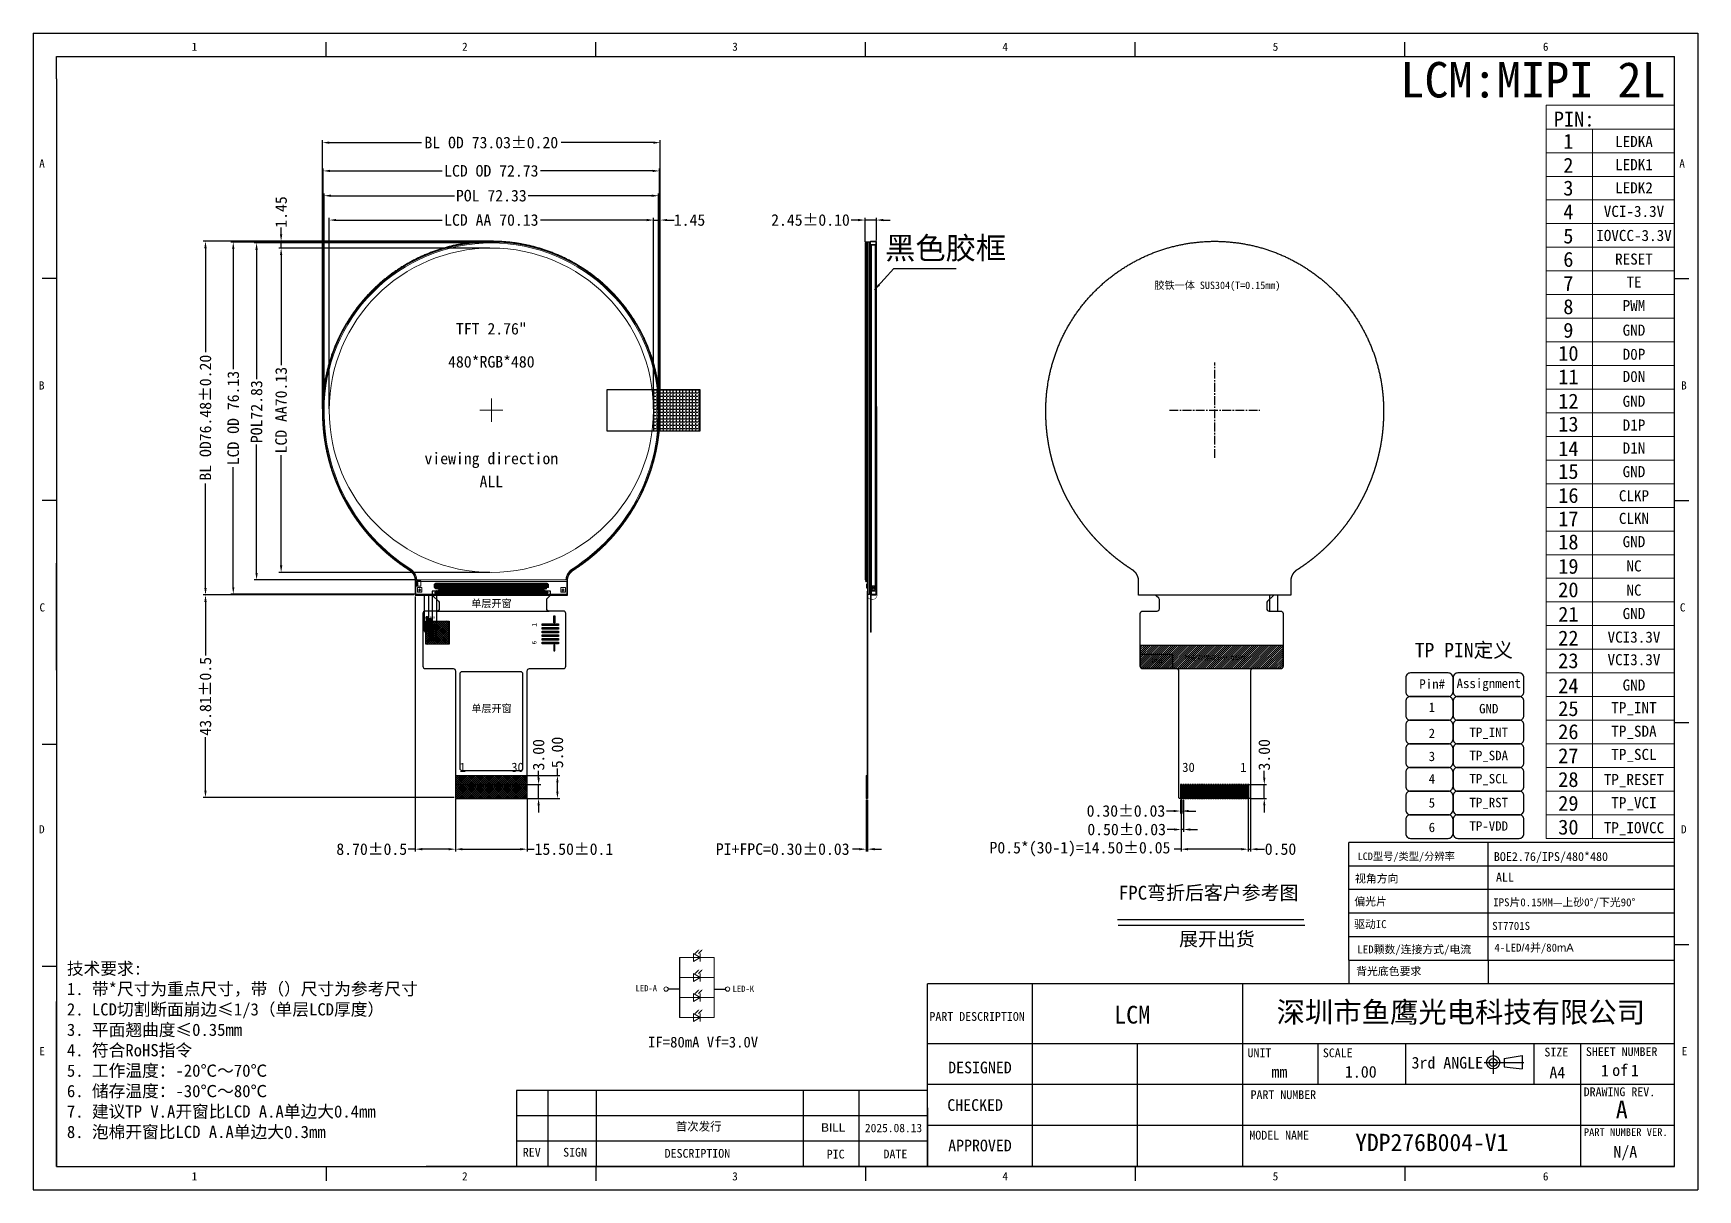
# Model space of a CAD drawing. Header units: millimetres. Extents: x 1157 to 1517, y 418 to 668.
import ezdxf
from ezdxf.enums import TextEntityAlignment as Align

# ---------------------------------------------------------------- set-up
doc = ezdxf.new("R2010")
doc.units = ezdxf.units.MM
doc.linetypes.add('C_SOLID_M', pattern=[0])
doc.linetypes.add('CENTER2', pattern=[28.575, 19.05, -3.175, 3.175, -3.175])
for name, color, linetype in [('6文字层', 3, 'Continuous'), ('AUDIT_I_181013161717-0', 7, 'Continuous'), ('BL-HOU', 7, 'Continuous'), ('BZ', 210, 'Continuous'), ('DIM', 3, 'Continuous'), ('FPC', 5, 'Continuous'), ('FPC-LED', 4, 'Continuous'), ('HOUSING', 7, 'Continuous'), ('ITO', 3, 'Continuous'), ('ITO.drawing', 3, 'Continuous'), ('L31.drawing', 2, 'Continuous'), ('L59.drawing', 7, 'Continuous'), ('LCD_FPC', 22, 'Continuous'), ('主屏下扩散', 76, 'Continuous'), ('主屏增光', 4, 'C_SOLID_M'), ('标 注', 3, 'Continuous'), ('标注层', 3, 'Continuous')]:
    doc.layers.add(name, color=color, linetype=linetype)
for name, color, linetype, lineweight in [('dimension', 3, 'Continuous', 9), ('GATE.drawing', 3, 'Continuous', 100), ('hardFence.critical', 211, 'Continuous', 100), ('L190.P9', 7, 'Continuous', 100), ('LAYOUT.drawing', 140, 'Continuous', 100), ('OUTLINE.drawing', 190, 'Continuous', 100), ('T-DST双面胶', 221, 'Continuous', 18), ('T-REFLECT', 63, 'Continuous', 18), ('T-SHADING黑白双面胶', 5, 'Continuous', 18), ('Text', 7, 'Continuous', 0), ('图框', 4, 'Continuous', 9)]:
    doc.layers.add(name, color=color, linetype=linetype, lineweight=lineweight)
doc.styles.get("Standard").update_dxf_attribs({"font": 'txt', "bigfont": 'gbcbig.shx'})
doc.styles.add('宋', font='SimSun.ttf')
doc.styles.add('宋体', font='SimSun.ttf')
doc.styles.add('宝明', font='simhei.ttf')
doc.styles.add('标注', font='Microsoft YaHei.ttf')
doc.styles.add('標注', font='txt.shx')
doc.styles.add('黑体', font='simhei.ttf')
doc.dimstyles.new('標注', dxfattribs={"dimscale": 0, "dimtxt": 2.5, "dimasz": 1.5, "dimexe": 0.5, "dimexo": 0.3, "dimgap": 0.1, "dimtad": 0, "dimzin": 9, "dimdsep": 46, "dimtxsty": '標注', "dimcen": 0, "dimclrd": 3, "dimclre": 3, "dimclrt": 3, "dimazin": 2, "dimtfac": 1, "dimtmove": 0, "dimatfit": 3, "dimfxl": 1, "dimtolj": 1, "dimtzin": 0, "dimlwd": 25, "dimlwe": 25, "dimarcsym": 0})

msp = doc.modelspace()

# ---------------------------------------------------------------- texts
at = {"color": 4, "linetype": 'Continuous', "lineweight": -3, "style": '宋体'}
for s, height, p in [('1', 1.768, (1190.894, 664.204)), ('2', 1.768, (1249.351, 664.204)), ('3', 1.768, (1307.773, 664.21)), ('4', 1.768, (1366.202, 664.189)), ('5', 1.768, (1424.645, 664.21)), ('6', 1.768, (1483.065, 664.219)), ('A', 1.768, (1157.918, 638.973)), ('A', 1.768, (1512.569, 638.973)), ('B', 1.768, (1157.857, 590.969)), ('B', 1.768, (1512.967, 590.969)), ('C', 1.768, (1157.975, 542.973)), ('C', 1.768, (1512.681, 542.973)), ('D', 1.768, (1157.888, 495)), ('D', 1.768, (1512.936, 495)), ('PART DESCRIPTION', 1.89426, (1350.412, 454.463)), ('E', 1.768, (1157.918, 447.005)), ('UNIT', 1.8943, (1419.195, 446.599)), ('SCALE', 1.8943, (1435.486, 446.599)), ('3rd ANGLE', 2.5257, (1454.666, 444.154)), ('SIZE', 1.8943, (1483.398, 446.762)), ('SHEET NUMBER', 1.89426, (1492.365, 446.855)), ('E', 1.768, (1513.074, 447.005)), ('PART NUMBER', 1.89426, (1419.855, 437.545)), ('DRAWING REV.', 1.89426, (1491.887, 438.171)), ('MODEL NAME', 1.8943, (1419.594, 428.788)), ('PART NUMBER VER.', 1.66521, (1491.921, 429.572)), ('1', 1.768, (1190.894, 419.971)), ('2', 1.768, (1249.351, 419.971)), ('3', 1.768, (1307.773, 419.965)), ('4', 1.768, (1366.202, 419.986)), ('5', 1.768, (1424.645, 419.965)), ('6', 1.768, (1483.065, 419.955))]:
    msp.add_text(s, height=height, dxfattribs=at).set_placement(p)
at = {"color": 1, "linetype": 'Continuous', "lineweight": -3, "style": '宋体'}
for s, height, p in [('LCM:MIPI 2L ', 7.67175, (1483.542, 654.115)), ('黑色胶框', 4.7948, (1353.923, 619.168)), ('LCM ', 3.8359, (1395.57, 453.874)), ('A', 3.836, (1500.123, 433.354))]:
    msp.add_text(s, height=height, dxfattribs=at).set_placement(p, align=Align.CENTER)
at = {"color": 1, "style": '宋体'}
msp.add_text('胶铁一体 SUS304(T=0.15mm)', height=1.6, dxfattribs=at).set_placement((1412.69, 613.501), align=Align.MIDDLE_CENTER)
at = {"color": 6, "style": '宋体'}
for s, p in [('1', (1264.95, 540.088)), ('6', (1264.946, 536.245))]:
    msp.add_text(s, height=1, rotation=90, dxfattribs=at).set_placement(p, align=Align.MIDDLE_CENTER)
at = {"color": 0, "linetype": 'Continuous', "lineweight": -3, "style": '宋体'}
for s, height, rotation, p in [('LCD型号/类型/分辨率', 1.62396, 359.99988, (1453.514, 489.23)), ('视角方向', 1.7185, 359.99988, (1447.128, 484.366)), ('偏光片', 1.7185, 0.00012, (1445.804, 479.406)), ('驱动IC', 1.7185, 0.00012, (1445.756, 474.512)), ('LED颗数/连接方式/电流', 1.71847, 0.00012, (1455.254, 469.053)), ('背光底色要求', 1.7185, 0.00012, (1449.728, 464.323))]:
    msp.add_text(s, height=height, rotation=rotation, dxfattribs=at).set_placement(p, align=Align.CENTER)
at = {"color": 4, "linetype": 'Continuous', "lineweight": -3, "style": '宋体'}
for s, height, p in [('DESIGNED', 2.5257, (1361.342, 443.114)), ('mm', 2.5257, (1426.078, 442.179)), ('1.00', 2.5257, (1443.694, 442.179)), ('A4', 2.5257, (1486.195, 442.026)), ('1', 2.526, (1496.482, 442.444)), ('of', 2.5257, (1499.78, 442.543)), ('1', 2.526, (1502.969, 442.492)), ('CHECKED', 2.5257, (1360.297, 434.999)), ('APPROVED', 2.5257, (1361.342, 426.24)), ('REV', 1.8943, (1264.427, 425.104)), ('SIGN', 1.8943, (1273.783, 425.104)), ('DESCRIPTION', 1.89426, (1300.242, 424.865)), ('DATE', 1.8943, (1343.059, 424.724)), ('N/A', 2.5257, (1500.893, 424.884))]:
    msp.add_text(s, height=height, dxfattribs=at).set_placement(p, align=Align.CENTER)
msp.add_text('PIC', height=1.8943, rotation=0.26479, dxfattribs=at).set_placement((1330.139, 424.694), align=Align.CENTER)
at = {"color": 7, "linetype": 'ByBlock', "lineweight": 0, "attachment_point": 5, "style": '宋体'}
for s, insert, char_height, width in [('PIN:', (1489.827, 649.427), 3.2364, 6.62151), ('1', (1488.575, 644.637), 3.236, 2.82747), ('LEDKA', (1502.764, 644.591), 2.4, 12.3322), ('2', (1488.575, 639.448), 3.236, 2.82747), ('LEDK1', (1502.764, 639.597), 2.4, 12.3322), ('3', (1488.575, 634.505), 3.236, 2.82747), ('LEDK2', (1502.764, 634.593), 2.4, 12.3322), ('4', (1488.575, 629.39), 3.236, 2.82747), ('VCI-3.3V', (1502.764, 629.474), 2.4, 12.3322), ('5', (1488.575, 624.144), 3.236, 2.82747), ('IOVCC-3.3V', (1502.764, 624.261), 2.4, 12.3322), ('6', (1488.575, 619.083), 3.236, 2.82747), ('RESET', (1502.764, 619.151), 2.4, 12.3322), ('7', (1488.575, 613.92), 3.236, 2.82747), ('TE', (1502.764, 614.205), 2.4, 12.3322), ('8', (1488.575, 608.858), 3.236, 2.82747), ('PWM', (1502.764, 609.112), 2.4, 12.3322), ('9', (1488.575, 603.756), 3.236, 2.82747), ('GND', (1502.764, 603.781), 2.4, 12.10996), ('10', (1488.575, 598.773), 3.2364, 2.82747), ('D0P', (1502.764, 598.573), 2.4, 12.11013), ('11', (1488.575, 593.703), 3.2364, 2.82747), ('D0N', (1502.764, 593.77), 2.4, 12.11013), ('12', (1488.575, 588.457), 3.2364, 2.82747), ('GND', (1502.764, 588.406), 2.4, 11.6226), ('13', (1488.575, 583.466), 3.2364, 2.82747), ('D1P', (1502.764, 583.289), 2.4, 11.8028), ('14', (1488.575, 578.19), 3.2364, 2.82747), ('D1N', (1502.764, 578.314), 2.4, 11.76603), ('15', (1488.575, 573.239), 3.2364, 2.82747), ('GND', (1502.764, 573.193), 2.4, 11.58319), ('16', (1488.575, 568.04), 3.2364, 2.82747), ('CLKP', (1502.764, 567.975), 2.4, 11.66297), ('17', (1488.575, 562.999), 3.2364, 2.82747), ('CLKN', (1502.764, 563.094), 2.4, 11.51555), ('18', (1488.575, 557.992), 3.2364, 2.82747), ('GND', (1502.764, 558.055), 2.4, 11.66297), ('19', (1488.575, 552.728), 3.2364, 2.82747), ('NC', (1502.764, 552.804), 2.4, 12.01466), ('20', (1488.575, 547.645), 3.2364, 2.82747), ('NC', (1502.764, 547.571), 2.4, 11.7833), ('21', (1488.575, 542.382), 3.2364, 2.82747), ('GND', (1502.764, 542.517), 2.4, 11.80347), ('22', (1488.575, 537.229), 3.2364, 2.82747), ('VCI3.3V', (1502.764, 537.415), 2.4, 11.92121), ('23', (1488.575, 532.31), 3.2364, 2.82747), ('VCI3.3V', (1502.764, 532.533), 2.4, 12.00302), ('24', (1488.575, 526.913), 3.2364, 2.82747), ('GND', (1502.764, 527.047), 2.4, 12.00302), ('25', (1488.575, 521.956), 3.2364, 2.82747), ('TP_INT', (1502.764, 521.951), 2.4, 10.72975), ('26', (1488.575, 516.961), 3.2364, 2.82747), ('TP_SDA', (1502.764, 516.862), 2.4, 10.77793), ('27', (1488.575, 511.787), 3.2364, 2.82747), ('TP_SCL', (1502.764, 511.834), 2.4, 10.77793), ('28', (1488.575, 506.62), 3.2364, 2.82747), ('TP_RESET', (1502.764, 506.411), 2.4, 10.77793), ('29', (1488.575, 501.473), 3.2364, 8.57251), ('TP_VCI', (1502.764, 501.397), 2.4, 10.96842), ('30', (1488.575, 496.325), 3.2364, 8.57251), ('TP_IOVCC', (1502.764, 495.999), 2.4, 12.3322)]:
    msp.add_mtext(s, dxfattribs=dict(at, insert=insert, char_height=char_height, width=width))
at = {"color": 5, "lineweight": -3, "char_height": 1.6, "width": 9.00267, "attachment_point": 5}
for insert in [(1255.716, 544.616), (1255.737, 521.917)]:
    msp.add_mtext('{\\fSimSun|b0|i0|c134|p2;单层开窗}', dxfattribs=dict(at, insert=insert))
at = {"color": 7, "char_height": 2.04472, "width": 3.82565, "attachment_point": 5, "style": '宋体'}
for s, insert in [('{\\fSimHei|b0|i0|c0|p49;Pin#}', (1459.123, 527.283, 0)), ('{\\fSimHei|b0|i0|c0|p49;Assignment}', (1471.359, 527.099, 0)), ('{\\fSimHei|b0|i0|c134|p49;1}', (1459.063, 522.263, 0)), ('{\\fSimHei|b0|i0|c134|p49;GND}', (1471.359, 521.953, 0)), ('{\\fSimHei|b0|i0|c134|p49;2}', (1459.063, 516.628, 0)), ('{\\fSimHei|b0|i0|c134|p49;TP_INT}', (1471.359, 516.646, 0)), ('{\\fSimHei|b0|i0|c134|p49;3}', (1459.063, 511.634, 0)), ('{\\fSimHei|b0|i0|c134|p49;TP_SDA}', (1471.359, 511.639, 0)), ('{\\fSimHei|b0|i0|c134|p49;4}', (1459.063, 506.772, 0)), ('{\\fSimHei|b0|i0|c134|p49;TP_SCL}', (1471.359, 506.622, 0)), ('{\\fSimHei|b0|i0|c134|p49;5}', (1459.063, 501.593, 0)), ('{\\fSimHei|b0|i0|c134|p49;TP_RST}', (1471.359, 501.466, 0)), ('{\\fSimHei|b0|i0|c134|p49;6}', (1459.063, 496.279, 0)), ('{\\fSimHei|b0|i0|c134|p49;TP-VDD}', (1471.359, 496.589, 0))]:
    msp.add_mtext(s, dxfattribs=dict(at, insert=insert))
at = {"color": 1, "lineweight": -3, "attachment_point": 1, "style": '宋体'}
for s, insert, char_height, width in [('ALL', (1472.92, 486.485), 1.9106, 59.82908), ('4-LED{\\fArial|b0|i0|c0|p32;/}4并/80{\\fArial|b0|i0|c0|p32;mA}', (1472.582, 471.146), 1.71951, 21.89867)]:
    msp.add_mtext(s, dxfattribs=dict(at, insert=insert, char_height=char_height, width=width))
at = {"color": 2, "insert": (1391.359, 483.665), "char_height": 3, "width": 44.1761, "attachment_point": 1, "style": '宋'}
msp.add_mtext('FPC弯折后客户参考图\\P\\P{\\fSimSun|b0|i0|c134|p2;\\W6.38438; }展开出货', dxfattribs=at)
at = {"color": 2, "lineweight": -3}
for s, insert, char_height, width, attachment_point, style in [('{\\fSimSun|b1|i0|c134|p2;\\C4;深圳市鱼鹰光电科技有限公司}', (1425.488, 458.579), 4.4928, 88.37931, 1, '黑体'), ('{\\fSimSun|b0|i0|c134|p2;\\W6.94786;  }{\\C1;首次发行}', (1278.353, 432.534), 1.81874, 44.8513, 1, '宋体'), ('{\\fArial|b0|i0|c0|p32;\\C1;BILL}', (1327.002, 432.314), 1.81874, 13.38611, 1, '宋体'), ('{\\C1;2025.08.13}', (1336.468, 432.209), 1.81874, 13.38611, 1, '宋'), ('\\pi11.30875;{\\C1;YDP276B004-V1}', (1453.385, 428.14), 3.744, 48.5583, 5, '宋体')]:
    msp.add_mtext(s, dxfattribs=dict(at, insert=insert, char_height=char_height, width=width, attachment_point=attachment_point, style=style))
at = {"color": 1, "lineweight": -3, "style": '宋体'}
for tag, p, height in [('BOE2.76/IPS/480*480', (1472.457, 489.025), 1.911), ('IPS片0.15MM—上砂0°/下光90°', (1472.334, 479.235), 1.72), ('ST7701S', (1472.101, 474.136), 1.72)]:
    msp.add_attdef(tag, p, '', height=height, dxfattribs=at)
at = {"layer": 'BL-HOU', "color": 6, "char_height": 2, "width": 3, "attachment_point": 5, "style": '宋体'}
for s, insert in [('{\\fSimSun|b0|i0|c134|p2;1}', (1249.491, 509.27)), ('{\\fSimSun|b0|i0|c134|p2;30}', (1261.35, 509.27)), ('{\\fSimSun|b0|i0|c134|p2;30}', (1406.434, 509.27)), ('{\\fSimSun|b0|i0|c134|p2;1}', (1418.293, 509.27))]:
    msp.add_mtext(s, dxfattribs=dict(at, insert=insert))
at = {"layer": 'DIM', "lineweight": -3, "insert": (1163.907, 467.107), "char_height": 2.64931, "width": 114.13818, "attachment_point": 1, "style": '宋体'}
msp.add_mtext('{\\C0;技术要求:\\P1. 带*尺寸为重点尺寸，带（）尺寸为参考尺寸\\P2. LCD切割断面崩边≤1/3（单层LCD厚度）\\P3. 平面翘曲度≤0.35mm\\P4. 符合RoHS指令\\P5. 工作温度：-20℃～70℃ \\P6. 储存温度：-30℃～80℃\\P7. 建议TP V.A开窗比LCD A.A单边大0.4mm\\P8. 泡棉开窗比LCD A.A单边大0.3mm}', dxfattribs=at)
at = {"layer": 'dimension', "color": 0, "lineweight": -3, "char_height": 0.55, "width": 0.46562, "attachment_point": 1, "style": '宝明'}
for s, insert in [('A', (1242.38, 541.946)), ('A', (1242.38, 541.946)), ('A', (1242.38, 541.946)), ('A', (1242.38, 541.946)), ('A', (1242.38, 541.946)), ('A', (1242.38, 541.946)), ('K', (1243.117, 541.946)), ('K', (1243.117, 541.946)), ('K', (1243.117, 541.946)), ('K', (1243.117, 541.946)), ('K', (1243.117, 541.946)), ('A', (1242.472, 536.524)), ('K', (1243.21, 536.524))]:
    msp.add_mtext(s, dxfattribs=dict(at, insert=insert))
at = {"layer": 'ITO', "color": 30, "insert": (1398.465, 532.815), "char_height": 1, "width": 3.34915, "attachment_point": 1, "style": '黑体'}
msp.add_mtext('GND', dxfattribs=at)
at = {"layer": 'ITO', "color": 253, "insert": (1412.113, 532.889), "char_height": 1, "width": 16.12801, "attachment_point": 5, "style": '宋'}
msp.add_mtext('{\\C254;导电双面胶T=0.05MM}', dxfattribs=at)
at = {"layer": 'Text', "color": 0, "style": '宋体'}
for s, p in [('LED-A', (1286.884, 460.846)), ('LED-K', (1307.863, 460.707))]:
    msp.add_text(s, height=1.3594, dxfattribs=at).set_placement(p)
at = {"layer": 'Text', "style": '宋体'}
msp.add_text('IF=80mA Vf=3.0V', height=2.33086, dxfattribs=at).set_placement((1301.476, 449.867), align=Align.MIDDLE_CENTER)
at = {"layer": '图框', "color": 7, "lineweight": 5, "insert": (1465.977, 534.453, 0), "char_height": 3.12, "width": 29.22856, "attachment_point": 5, "style": '宋体'}
msp.add_mtext('{\\fSimHei|b0|i0|c134|p49;\\C4;TP PIN定义}', dxfattribs=at)

# ---------------------------------------------------------------- blocks, each defined once
blk = doc.blocks.new('*D74')
at = {"color": 3, "lineweight": 25, "transparency": 16777216}
for p, q in [((1335, 627.61), (1333.5, 627.61)), ((1336.5, 622.86), (1336.5, 628.11)), ((1338.95, 627.61), (1336.5, 627.61)), ((1338.95, 623.16), (1338.95, 628.11)), ((1340.45, 627.61), (1341.95, 627.61))]:
    blk.add_line(p, q, dxfattribs=at)
at = {"color": 3, "transparency": 16777216}
for points in [[(1335, 627.86), (1335, 627.36), (1336.5, 627.61)], [(1340.45, 627.86), (1340.45, 627.36), (1338.95, 627.61)]]:
    blk.add_solid(points, dxfattribs=at)
at = {"layer": 'Defpoints', "color": 0, "transparency": 16777216}
for p in [(1338.95, 627.61), (1338.95, 622.86), (1336.5, 622.56)]:
    blk.add_point(p, dxfattribs=at)
at = {"color": 7, "transparency": 16777216, "insert": (1324.69, 627.61), "char_height": 2.5, "attachment_point": 5, "style": '宋体'}
blk.add_mtext('\\A1;2.45%%P0.10', dxfattribs=at)
blk = doc.blocks.new('THIRD-PROJ_BL0')
at = {"linetype": 'Continuous'}
blk.add_line((257.13, 38.11), (257.13, 34.11), dxfattribs=at)
at = {"color": 7, "linetype": 'Continuous'}
for p, q in [((259.04, 36.73), (262.11, 37.22)), ((262.11, 37.22), (262.11, 34.94)), ((255.59, 36.06), (262.41, 36.06)), ((259.04, 36.73), (259.04, 35.31)), ((259.04, 35.31), (262.11, 34.94))]:
    blk.add_line(p, q, dxfattribs=at)
for centre, radius in [((257.13, 36.08), 1.14), ((257.13, 36.06), 0.67)]:
    blk.add_circle(centre, radius, dxfattribs=at)
blk = doc.blocks.new('*D75')
at = {"color": 3, "lineweight": 25, "transparency": 16777216}
for p, q in [((1219.17, 586.8), (1219.17, 644.85)), ((1220.67, 644.35), (1240.59, 644.35)), ((1290.7, 644.35), (1270.78, 644.35)), ((1292.2, 586.8), (1292.2, 644.85))]:
    blk.add_line(p, q, dxfattribs=at)
at = {"color": 3, "transparency": 16777216}
for points in [[(1220.67, 644.6), (1220.67, 644.1), (1219.17, 644.35)], [(1290.7, 644.6), (1290.7, 644.1), (1292.2, 644.35)]]:
    blk.add_solid(points, dxfattribs=at)
at = {"layer": 'Defpoints', "color": 0, "transparency": 16777216}
for p in [(1292.2, 644.35), (1219.17, 586.5), (1292.2, 586.5)]:
    blk.add_point(p, dxfattribs=at)
at = {"color": 7, "transparency": 16777216, "insert": (1255.68, 644.35), "char_height": 2.5, "attachment_point": 5, "style": '宋体'}
blk.add_mtext('\\A1;BL OD 73.03%%P0.20', dxfattribs=at)
blk = doc.blocks.new('*D76')
at = {"color": 3, "lineweight": 25, "transparency": 16777216}
for p, q in [((1219.32, 586.8), (1219.32, 638.74)), ((1220.82, 638.24), (1245.08, 638.24)), ((1290.55, 638.24), (1266.28, 638.24)), ((1292.05, 586.8), (1292.05, 638.74))]:
    blk.add_line(p, q, dxfattribs=at)
at = {"color": 3, "transparency": 16777216}
for points in [[(1220.82, 638.49), (1220.82, 637.99), (1219.32, 638.24)], [(1290.55, 638.49), (1290.55, 637.99), (1292.05, 638.24)]]:
    blk.add_solid(points, dxfattribs=at)
at = {"layer": 'Defpoints', "color": 0, "transparency": 16777216}
for p in [(1292.05, 638.24), (1219.32, 586.5), (1292.05, 586.5)]:
    blk.add_point(p, dxfattribs=at)
at = {"color": 7, "transparency": 16777216, "insert": (1255.68, 638.24), "char_height": 2.5, "attachment_point": 5, "style": '宋体'}
blk.add_mtext('\\A1;LCD OD 72.73', dxfattribs=at)
blk = doc.blocks.new('*D77')
at = {"color": 3, "lineweight": 25, "transparency": 16777216}
for p, q in [((1220.62, 586.8), (1220.62, 628.11)), ((1222.12, 627.61), (1245.08, 627.61)), ((1289.25, 627.61), (1266.28, 627.61)), ((1290.75, 586.8), (1290.75, 628.11))]:
    blk.add_line(p, q, dxfattribs=at)
at = {"color": 3, "transparency": 16777216}
for points in [[(1222.12, 627.86), (1222.12, 627.36), (1220.62, 627.61)], [(1289.25, 627.86), (1289.25, 627.36), (1290.75, 627.61)]]:
    blk.add_solid(points, dxfattribs=at)
at = {"layer": 'Defpoints', "color": 0, "transparency": 16777216}
for p in [(1290.75, 627.61), (1220.62, 586.5), (1290.75, 586.5)]:
    blk.add_point(p, dxfattribs=at)
at = {"color": 7, "transparency": 16777216, "insert": (1255.68, 627.61), "char_height": 2.5, "attachment_point": 5, "style": '宋体'}
blk.add_mtext('\\A1;LCD AA 70.13', dxfattribs=at)
blk = doc.blocks.new('*D78')
at = {"color": 3, "lineweight": 25, "transparency": 16777216}
for p, q in [((1255.38, 623.02), (1193.37, 623.02)), ((1193.87, 621.52), (1193.87, 599.08)), ((1193.87, 548.04), (1193.87, 570.67)), ((1238.93, 546.54), (1193.37, 546.54))]:
    blk.add_line(p, q, dxfattribs=at)
at = {"color": 3, "transparency": 16777216}
for points in [[(1193.62, 621.52), (1194.12, 621.52), (1193.87, 623.02)], [(1193.62, 548.04), (1194.12, 548.04), (1193.87, 546.54)]]:
    blk.add_solid(points, dxfattribs=at)
at = {"layer": 'Defpoints', "color": 0, "transparency": 16777216}
for p in [(1255.68, 623.02), (1193.87, 546.54), (1239.23, 546.54)]:
    blk.add_point(p, dxfattribs=at)
at = {"color": 7, "transparency": 16777216, "insert": (1193.87, 584.88), "char_height": 2.5, "attachment_point": 5, "rotation": 90, "style": '宋体'}
blk.add_mtext('\\A1;BL OD76.48%%P0.20', dxfattribs=at)
blk = doc.blocks.new('*D79')
at = {"color": 3, "lineweight": 25, "transparency": 16777216}
for p, q in [((1255.38, 622.86), (1199.38, 622.86)), ((1199.88, 621.36), (1199.88, 595.4)), ((1199.88, 548.23), (1199.88, 574.2)), ((1239.08, 546.73), (1199.38, 546.73))]:
    blk.add_line(p, q, dxfattribs=at)
at = {"color": 3, "transparency": 16777216}
for points in [[(1199.63, 621.36), (1200.13, 621.36), (1199.88, 622.86)], [(1199.63, 548.23), (1200.13, 548.23), (1199.88, 546.73)]]:
    blk.add_solid(points, dxfattribs=at)
at = {"layer": 'Defpoints', "color": 0, "transparency": 16777216}
for p in [(1199.88, 622.86), (1255.68, 622.86), (1239.38, 546.73)]:
    blk.add_point(p, dxfattribs=at)
at = {"color": 7, "transparency": 16777216, "insert": (1199.88, 584.8), "char_height": 2.5, "attachment_point": 5, "rotation": 90, "style": '宋体'}
blk.add_mtext('\\A1;LCD OD 76.13', dxfattribs=at)
blk = doc.blocks.new('*D80')
at = {"color": 3, "lineweight": 25, "transparency": 16777216}
for p, q in [((1255.38, 621.56), (1209.73, 621.56)), ((1210.23, 620.06), (1210.23, 596.21)), ((1210.23, 552.93), (1210.23, 576.79)), ((1255.38, 551.43), (1209.73, 551.43))]:
    blk.add_line(p, q, dxfattribs=at)
at = {"color": 3, "transparency": 16777216}
for points in [[(1209.98, 620.06), (1210.48, 620.06), (1210.23, 621.56)], [(1209.98, 552.93), (1210.48, 552.93), (1210.23, 551.43)]]:
    blk.add_solid(points, dxfattribs=at)
at = {"layer": 'Defpoints', "color": 0, "transparency": 16777216}
for p in [(1255.68, 621.56), (1210.23, 551.43), (1255.68, 551.43)]:
    blk.add_point(p, dxfattribs=at)
at = {"color": 7, "transparency": 16777216, "insert": (1210.23, 586.5), "char_height": 2.5, "attachment_point": 5, "rotation": 90, "style": '宋体'}
blk.add_mtext('\\A1;LCD AA70.13', dxfattribs=at)
blk = doc.blocks.new('*D81')
at = {"color": 3, "lineweight": 25, "transparency": 16777216}
for p, q in [((1289.25, 627.61), (1287.75, 627.61)), ((1290.75, 627.91), (1290.75, 628.11)), ((1290.75, 627.61), (1292.2, 627.61)), ((1292.2, 627.91), (1292.2, 628.11)), ((1293.7, 627.61), (1295.2, 627.61))]:
    blk.add_line(p, q, dxfattribs=at)
at = {"color": 3, "transparency": 16777216}
for points in [[(1289.25, 627.86), (1289.25, 627.36), (1290.75, 627.61)], [(1293.7, 627.86), (1293.7, 627.36), (1292.2, 627.61)]]:
    blk.add_solid(points, dxfattribs=at)
at = {"layer": 'Defpoints', "color": 0, "transparency": 16777216}
for p in [(1290.75, 627.61), (1292.2, 627.61), (1292.2, 627.61)]:
    blk.add_point(p, dxfattribs=at)
at = {"color": 7, "transparency": 16777216, "insert": (1298.54, 627.61), "char_height": 2.5, "attachment_point": 5, "style": '宋体'}
blk.add_mtext('\\A1;1.45', dxfattribs=at)
blk = doc.blocks.new('*D82')
at = {"color": 3, "lineweight": 25, "transparency": 16777216}
for p, q in [((1209.93, 623.01), (1209.73, 623.01)), ((1210.23, 624.51), (1210.23, 626.01)), ((1210.23, 621.56), (1210.23, 623.01)), ((1209.93, 621.56), (1209.73, 621.56)), ((1210.23, 620.06), (1210.23, 618.56))]:
    blk.add_line(p, q, dxfattribs=at)
at = {"color": 3, "transparency": 16777216}
for points in [[(1209.98, 624.51), (1210.48, 624.51), (1210.23, 623.01)], [(1209.98, 620.06), (1210.48, 620.06), (1210.23, 621.56)]]:
    blk.add_solid(points, dxfattribs=at)
at = {"layer": 'Defpoints', "color": 0, "transparency": 16777216}
for p in [(1210.23, 623.01), (1210.23, 623.01), (1210.23, 621.56)]:
    blk.add_point(p, dxfattribs=at)
at = {"color": 7, "transparency": 16777216, "insert": (1210.23, 629.35), "char_height": 2.5, "attachment_point": 5, "rotation": 90, "style": '宋体'}
blk.add_mtext('\\A1;1.45', dxfattribs=at)
blk = doc.blocks.new('*D83')
at = {"color": 3, "lineweight": 25, "transparency": 16777216}
for p, q in [((1255.38, 622.66), (1204.42, 622.66)), ((1204.92, 621.16), (1204.92, 593.23)), ((1204.92, 551.33), (1204.92, 579.11)), ((1239.27, 549.83), (1204.42, 549.83))]:
    blk.add_line(p, q, dxfattribs=at)
at = {"color": 3, "transparency": 16777216}
for points in [[(1204.67, 621.16), (1205.17, 621.16), (1204.92, 622.66)], [(1204.67, 551.33), (1205.17, 551.33), (1204.92, 549.83)]]:
    blk.add_solid(points, dxfattribs=at)
at = {"layer": 'Defpoints', "color": 0, "transparency": 16777216}
for p in [(1204.92, 622.66), (1255.68, 622.66), (1239.57, 549.83)]:
    blk.add_point(p, dxfattribs=at)
at = {"color": 7, "transparency": 16777216, "insert": (1204.92, 586.17), "char_height": 2.5, "attachment_point": 5, "rotation": 90, "style": '宋体'}
blk.add_mtext('\\A1;POL72.83', dxfattribs=at)
blk = doc.blocks.new('*D84')
at = {"color": 3, "lineweight": 25, "transparency": 16777216}
for p, q in [((1219.52, 586.8), (1219.52, 633.37)), ((1221.02, 632.87), (1247.74, 632.87)), ((1290.35, 632.87), (1263.63, 632.87)), ((1291.85, 586.8), (1291.85, 633.37))]:
    blk.add_line(p, q, dxfattribs=at)
at = {"color": 3, "transparency": 16777216}
for points in [[(1221.02, 633.12), (1221.02, 632.62), (1219.52, 632.87)], [(1290.35, 633.12), (1290.35, 632.62), (1291.85, 632.87)]]:
    blk.add_solid(points, dxfattribs=at)
at = {"layer": 'Defpoints', "color": 0, "transparency": 16777216}
for p in [(1291.85, 632.87), (1219.52, 586.5), (1291.85, 586.5)]:
    blk.add_point(p, dxfattribs=at)
at = {"color": 7, "transparency": 16777216, "insert": (1255.68, 632.87), "char_height": 2.5, "attachment_point": 5, "style": '宋体'}
blk.add_mtext('\\A1;POL 72.33', dxfattribs=at)
blk = doc.blocks.new('FF')
h = blk.add_hatch()
h.set_pattern_fill('ANGLE', color=1, scale=0.1)
h.set_pattern_definition([(0, (0, 0), (0, 0.6985), [0.508, -0.1905]), (90, (0, 0), (-0.6985, 4e-17), [0.508, -0.1905])])
h.paths.add_polyline_path([(924.23, 316.15), (934.23, 316.15), (934.23, 307.15), (924.23, 307.15)])
at = {"color": 0}
blk.add_line((924.23, 316.15), (924.23, 307.15), dxfattribs=at)
blk.add_lwpolyline([(914.23, 316.15), (934.23, 316.15), (934.23, 307.15), (914.23, 307.15)], close=True, dxfattribs=at)
blk = doc.blocks.new('HSD')
at = {"layer": 'LAYOUT.drawing', "color": 0, "lineweight": -2, "elevation": 0}
blk.add_lwpolyline([(1404.47, 305.57), (1404.54, 305.61), (1404.6, 305.65), (1404.67, 305.7), (1404.74, 305.74), (1404.81, 305.78), (1404.87, 305.83), (1404.94, 305.87), (1405.01, 305.91), (1405.07, 305.96), (1405.14, 306), (1405.21, 306.05), (1405.27, 306.09), (1405.34, 306.14), (1405.41, 306.18), (1405.47, 306.23), (1405.54, 306.27), (1405.61, 306.32), (1405.67, 306.36), (1405.74, 306.41), (1405.8, 306.45), (1405.87, 306.5), (1405.94, 306.54), (1406, 306.59), (1406.07, 306.64), (1406.13, 306.68), (1406.2, 306.73), (1406.26, 306.78), (1406.33, 306.82), (1406.39, 306.87), (1406.46, 306.92), (1406.52, 306.96), (1406.59, 307.01), (1406.65, 307.06), (1406.72, 307.1), (1406.78, 307.15), (1406.85, 307.2), (1406.91, 307.25), (1406.97, 307.3), (1407.04, 307.34), (1407.1, 307.39), (1407.17, 307.44), (1407.23, 307.49), (1407.29, 307.54), (1407.36, 307.59), (1407.42, 307.64), (1407.49, 307.68), (1407.55, 307.73), (1407.61, 307.78), (1407.68, 307.83), (1407.74, 307.88), (1407.8, 307.93), (1407.86, 307.98), (1407.93, 308.03), (1407.99, 308.08), (1408.05, 308.13), (1408.11, 308.18), (1408.18, 308.23), (1408.24, 308.28), (1408.3, 308.33), (1408.36, 308.38), (1408.43, 308.43), (1408.49, 308.48), (1408.55, 308.54), (1408.61, 308.59), (1408.67, 308.64), (1408.73, 308.69), (1408.8, 308.74), (1408.86, 308.79), (1408.92, 308.84), (1408.98, 308.9), (1409.04, 308.95), (1409.1, 309), (1409.16, 309.05), (1409.22, 309.1), (1409.28, 309.16), (1409.34, 309.21), (1409.4, 309.26), (1409.46, 309.32), (1409.52, 309.37), (1409.58, 309.42), (1409.64, 309.47), (1409.7, 309.53), (1409.76, 309.58), (1409.82, 309.64), (1409.88, 309.69), (1409.94, 309.74), (1410, 309.8), (1410.06, 309.85), (1410.12, 309.9), (1410.18, 309.96), (1410.24, 310.01), (1410.3, 310.07), (1410.36, 310.12), (1410.41, 310.18), (1410.47, 310.23), (1410.53, 310.29), (1410.59, 310.34), (1410.65, 310.4), (1410.71, 310.45), (1410.76, 310.51), (1410.82, 310.56), (1410.88, 310.62), (1410.94, 310.68), (1410.99, 310.73), (1411.05, 310.79), (1411.11, 310.84), (1411.17, 310.9), (1411.22, 310.96), (1411.28, 311.01), (1411.34, 311.07), (1411.39, 311.13), (1411.45, 311.18), (1411.51, 311.24), (1411.56, 311.3), (1411.62, 311.35), (1411.67, 311.41), (1411.73, 311.47), (1411.79, 311.53), (1411.84, 311.58), (1411.9, 311.64), (1411.95, 311.7), (1412.01, 311.76), (1412.06, 311.81), (1412.12, 311.87), (1412.17, 311.93), (1412.23, 311.99), (1412.28, 312.05), (1412.34, 312.11), (1412.39, 312.17), (1412.45, 312.22), (1412.5, 312.28), (1412.56, 312.34), (1412.61, 312.4), (1412.66, 312.46), (1412.72, 312.52), (1412.77, 312.58), (1412.83, 312.64), (1412.88, 312.7), (1412.93, 312.76), (1412.99, 312.82), (1413.04, 312.88), (1413.09, 312.94), (1413.15, 313), (1413.2, 313.06), (1413.25, 313.12), (1413.3, 313.18), (1413.36, 313.24), (1413.41, 313.3), (1413.46, 313.36), (1413.51, 313.42), (1413.57, 313.48), (1413.62, 313.54), (1413.67, 313.61), (1413.72, 313.67), (1413.77, 313.73), (1413.82, 313.79), (1413.87, 313.85), (1413.93, 313.91), (1413.98, 313.97), (1414.03, 314.04), (1414.08, 314.1), (1414.13, 314.16), (1414.18, 314.22), (1414.23, 314.29), (1414.28, 314.35), (1414.33, 314.41), (1414.38, 314.47), (1414.43, 314.54), (1414.48, 314.6), (1414.53, 314.66), (1414.58, 314.72), (1414.63, 314.79), (1414.68, 314.85), (1414.73, 314.91), (1414.78, 314.98), (1414.83, 315.04), (1414.87, 315.1), (1414.92, 315.17), (1414.97, 315.23), (1415.02, 315.3), (1415.07, 315.36), (1415.12, 315.42), (1415.16, 315.49), (1415.21, 315.55), (1415.26, 315.62), (1415.31, 315.68), (1415.36, 315.75), (1415.4, 315.81), (1415.45, 315.88), (1415.5, 315.94), (1415.54, 316.01), (1415.59, 316.07), (1415.64, 316.14), (1415.68, 316.2), (1415.73, 316.27), (1415.78, 316.33), (1415.82, 316.4), (1415.87, 316.46), (1415.92, 316.53), (1415.96, 316.59), (1416.01, 316.66), (1416.05, 316.73), (1416.1, 316.79), (1416.14, 316.86), (1416.19, 316.92), (1416.23, 316.99), (1416.28, 317.06), (1416.32, 317.12), (1416.37, 317.19), (1416.41, 317.26), (1416.46, 317.32), (1416.5, 317.39), (1416.55, 317.46), (1416.59, 317.52), (1416.63, 317.59), (1416.68, 317.66), (1416.72, 317.73), (1416.76, 317.79), (1416.81, 317.86), (1416.85, 317.93), (1416.89, 317.99), (1416.94, 318.06), (1416.98, 318.13), (1417.02, 318.2), (1417.07, 318.27), (1417.11, 318.33), (1417.15, 318.4), (1417.19, 318.47), (1417.23, 318.54), (1417.28, 318.61), (1417.32, 318.68), (1417.36, 318.74), (1417.4, 318.81), (1417.44, 318.88), (1417.48, 318.95), (1417.52, 319.02), (1417.57, 319.09), (1417.61, 319.16), (1417.65, 319.23), (1417.69, 319.3), (1417.73, 319.36), (1417.77, 319.43), (1417.81, 319.5), (1417.85, 319.57), (1417.89, 319.64), (1417.93, 319.71), (1417.97, 319.78), (1418.01, 319.85), (1418.05, 319.92), (1418.08, 319.99), (1418.12, 320.06), (1418.16, 320.13), (1418.2, 320.2), (1418.24, 320.27), (1418.28, 320.34), (1418.32, 320.41), (1418.35, 320.48), (1418.39, 320.55), (1418.43, 320.62), (1418.47, 320.7), (1418.51, 320.77), (1418.54, 320.84), (1418.58, 320.91), (1418.62, 320.98), (1418.66, 321.05), (1418.69, 321.12), (1418.73, 321.19), (1418.77, 321.26), (1418.8, 321.34), (1418.84, 321.41), (1418.87, 321.48), (1418.91, 321.55), (1418.95, 321.62), (1418.98, 321.69), (1419.02, 321.77), (1419.05, 321.84), (1419.09, 321.91), (1419.12, 321.98), (1419.16, 322.05), (1419.19, 322.13), (1419.23, 322.2), (1419.26, 322.27), (1419.3, 322.34), (1419.33, 322.41), (1419.37, 322.49), (1419.4, 322.56), (1419.43, 322.63), (1419.47, 322.71), (1419.5, 322.78), (1419.53, 322.85), (1419.57, 322.92), (1419.6, 323), (1419.63, 323.07), (1419.67, 323.14), (1419.7, 323.22), (1419.73, 323.29), (1419.77, 323.36), (1419.8, 323.44), (1419.83, 323.51), (1419.86, 323.58), (1419.89, 323.66), (1419.93, 323.73), (1419.96, 323.8), (1419.99, 323.88), (1420.02, 323.95), (1420.05, 324.02), (1420.08, 324.1), (1420.11, 324.17), (1420.14, 324.25), (1420.17, 324.32), (1420.2, 324.4), (1420.23, 324.47), (1420.26, 324.54), (1420.29, 324.62), (1420.32, 324.69), (1420.35, 324.77), (1420.38, 324.84), (1420.41, 324.92), (1420.44, 324.99), (1420.47, 325.07), (1420.5, 325.14), (1420.53, 325.22), (1420.56, 325.29), (1420.59, 325.36), (1420.61, 325.44), (1420.64, 325.51), (1420.67, 325.59), (1420.7, 325.67), (1420.73, 325.74), (1420.75, 325.82), (1420.78, 325.89), (1420.81, 325.97), (1420.84, 326.04), (1420.86, 326.12), (1420.89, 326.19), (1420.92, 326.27), (1420.94, 326.34), (1420.97, 326.42), (1421, 326.5), (1421.02, 326.57), (1421.05, 326.65), (1421.07, 326.72), (1421.1, 326.8), (1421.12, 326.87), (1421.15, 326.95), (1421.18, 327.03), (1421.2, 327.1), (1421.23, 327.18), (1421.25, 327.26), (1421.27, 327.33), (1421.3, 327.41), (1421.32, 327.48), (1421.35, 327.56), (1421.37, 327.64), (1421.4, 327.71), (1421.42, 327.79), (1421.44, 327.87), (1421.47, 327.94), (1421.49, 328.02), (1421.51, 328.1), (1421.54, 328.17), (1421.56, 328.25), (1421.58, 328.33), (1421.6, 328.41), (1421.63, 328.48), (1421.65, 328.56), (1421.67, 328.64), (1421.69, 328.71), (1421.71, 328.79), (1421.73, 328.87), (1421.76, 328.94), (1421.78, 329.02), (1421.8, 329.1), (1421.82, 329.18), (1421.84, 329.25), (1421.86, 329.33), (1421.88, 329.41), (1421.9, 329.49), (1421.92, 329.56), (1421.94, 329.64), (1421.96, 329.72), (1421.98, 329.8), (1422, 329.88), (1422.02, 329.95), (1422.04, 330.03), (1422.06, 330.11), (1422.08, 330.19), (1422.1, 330.26), (1422.12, 330.34), (1422.13, 330.42), (1422.15, 330.5), (1422.17, 330.58), (1422.19, 330.65), (1422.21, 330.73), (1422.22, 330.81), (1422.24, 330.89), (1422.26, 330.97), (1422.28, 331.05), (1422.29, 331.12), (1422.31, 331.2), (1422.33, 331.28), (1422.34, 331.36), (1422.36, 331.44), (1422.38, 331.52), (1422.39, 331.59), (1422.41, 331.67), (1422.42, 331.75), (1422.44, 331.83), (1422.46, 331.91), (1422.47, 331.99), (1422.49, 332.07), (1422.5, 332.15), (1422.52, 332.22), (1422.53, 332.3), (1422.55, 332.38), (1422.56, 332.46), (1422.57, 332.54), (1422.59, 332.62), (1422.6, 332.7), (1422.62, 332.78), (1422.63, 332.86), (1422.64, 332.93), (1422.66, 333.01), (1422.67, 333.09), (1422.68, 333.17), (1422.7, 333.25), (1422.71, 333.33), (1422.72, 333.41), (1422.73, 333.49), (1422.75, 333.57), (1422.76, 333.65), (1422.77, 333.73), (1422.78, 333.81), (1422.79, 333.88), (1422.8, 333.96), (1422.82, 334.04), (1422.83, 334.12), (1422.84, 334.2), (1422.85, 334.28), (1422.86, 334.36), (1422.87, 334.44), (1422.88, 334.52), (1422.89, 334.6), (1422.9, 334.68), (1422.91, 334.76), (1422.92, 334.84), (1422.93, 334.92), (1422.94, 335), (1422.95, 335.08), (1422.96, 335.16), (1422.97, 335.24), (1422.98, 335.32), (1422.98, 335.4), (1422.99, 335.48), (1423, 335.55), (1423.01, 335.63), (1423.02, 335.71), (1423.02, 335.79), (1423.03, 335.87), (1423.04, 335.95), (1423.05, 336.03), (1423.05, 336.11), (1423.06, 336.19), (1423.07, 336.27), (1423.07, 336.35), (1423.08, 336.43), (1423.09, 336.51), (1423.09, 336.59), (1423.1, 336.67), (1423.11, 336.75), (1423.11, 336.83), (1423.12, 336.91), (1423.12, 336.99), (1423.13, 337.07), (1423.13, 337.15), (1423.14, 337.23), (1423.14, 337.31), (1423.15, 337.39), (1423.15, 337.47), (1423.16, 337.55), (1423.16, 337.63), (1423.17, 337.71), (1423.17, 337.79), (1423.17, 337.87), (1423.18, 337.95), (1423.18, 338.03), (1423.18, 338.11), (1423.19, 338.19), (1423.19, 338.27), (1423.19, 338.35), (1423.19, 338.43), (1423.2, 338.51), (1423.2, 338.59), (1423.2, 338.67), (1423.2, 338.75), (1423.21, 338.83), (1423.21, 338.91), (1423.21, 338.99), (1423.21, 339.07), (1423.21, 339.16), (1423.21, 339.24), (1423.21, 339.32), (1423.21, 339.4), (1423.21, 339.48), (1423.21, 339.56), (1423.21, 339.64), (1423.21, 339.72), (1423.21, 339.8), (1423.21, 339.88), (1423.21, 339.96), (1423.21, 340.04), (1423.21, 340.12), (1423.21, 340.34), (1423.21, 340.56), (1423.21, 340.79), (1423.2, 341.01), (1423.2, 341.24), (1423.19, 341.46), (1423.18, 341.68), (1423.17, 341.91), (1423.16, 342.13), (1423.14, 342.35), (1423.13, 342.58), (1423.11, 342.8), (1423.1, 343.03), (1423.08, 343.25), (1423.06, 343.47), (1423.04, 343.69), (1423.01, 343.92), (1422.99, 344.14), (1422.96, 344.36), (1422.94, 344.59), (1422.91, 344.81), (1422.88, 345.03), (1422.85, 345.25), (1422.82, 345.47), (1422.78, 345.69), (1422.75, 345.92), (1422.71, 346.14), (1422.68, 346.36), (1422.64, 346.58), (1422.6, 346.8), (1422.55, 347.02), (1422.51, 347.24), (1422.47, 347.46), (1422.42, 347.68), (1422.37, 347.9), (1422.33, 348.12), (1422.28, 348.33), (1422.22, 348.55), (1422.17, 348.77), (1422.12, 348.99), (1422.06, 349.2), (1422.01, 349.42), (1421.95, 349.64), (1421.89, 349.85), (1421.83, 350.07), (1421.77, 350.29), (1421.7, 350.5), (1421.64, 350.72), (1421.57, 350.93), (1421.51, 351.14), (1421.44, 351.36), (1421.37, 351.57), (1421.3, 351.78), (1421.23, 351.99), (1421.15, 352.21), (1421.08, 352.42), (1421, 352.63), (1420.92, 352.84), (1420.85, 353.05), (1420.77, 353.26), (1420.68, 353.47), (1420.6, 353.67), (1420.52, 353.88), (1420.43, 354.09), (1420.35, 354.3), (1420.26, 354.5), (1420.17, 354.71), (1420.08, 354.91), (1419.99, 355.12), (1419.9, 355.32), (1419.8, 355.52), (1419.71, 355.73), (1419.61, 355.93), (1419.51, 356.13), (1419.41, 356.33), (1419.31, 356.53), (1419.21, 356.73), (1419.11, 356.93), (1419.01, 357.13), (1418.9, 357.33), (1418.79, 357.53), (1418.69, 357.72), (1418.58, 357.92), (1418.47, 358.11), (1418.36, 358.31), (1418.25, 358.5), (1418.13, 358.69), (1418.02, 358.89), (1417.9, 359.08), (1417.78, 359.27), (1417.67, 359.46), (1417.55, 359.65), (1417.43, 359.84), (1417.31, 360.03), (1417.18, 360.21), (1417.06, 360.4), (1416.93, 360.59), (1416.81, 360.77), (1416.68, 360.96), (1416.55, 361.14), (1416.42, 361.32), (1416.29, 361.51), (1416.16, 361.69), (1416.03, 361.87), (1415.89, 362.05), (1415.76, 362.23), (1415.62, 362.4), (1415.48, 362.58), (1415.35, 362.76), (1415.21, 362.93), (1415.07, 363.11), (1414.92, 363.28), (1414.78, 363.45), (1414.64, 363.62), (1414.49, 363.8), (1414.35, 363.97), (1414.2, 364.13), (1414.05, 364.3), (1413.9, 364.47), (1413.75, 364.64), (1413.6, 364.8), (1413.45, 364.97), (1413.3, 365.13), (1413.14, 365.29), (1412.99, 365.46), (1412.83, 365.62), (1412.68, 365.78), (1412.52, 365.93), (1412.36, 366.09), (1412.2, 366.25), (1412.04, 366.41), (1411.88, 366.56), (1411.71, 366.71), (1411.55, 366.87), (1411.39, 367.02), (1411.22, 367.17), (1411.05, 367.32), (1410.89, 367.47), (1410.72, 367.62), (1410.55, 367.76), (1410.38, 367.91), (1410.21, 368.05), (1410.04, 368.2), (1409.86, 368.34), (1409.69, 368.48), (1409.51, 368.62), (1409.34, 368.76), (1409.16, 368.9), (1408.99, 369.04), (1408.81, 369.17), (1408.63, 369.31), (1408.45, 369.44), (1408.27, 369.58), (1408.09, 369.71), (1407.91, 369.84), (1407.72, 369.97), (1407.54, 370.1), (1407.36, 370.22), (1407.17, 370.35), (1406.98, 370.48), (1406.8, 370.6), (1406.61, 370.72), (1406.42, 370.84), (1406.23, 370.96), (1406.04, 371.08), (1405.85, 371.2), (1405.66, 371.32), (1405.47, 371.43), (1405.28, 371.55), (1405.08, 371.66), (1404.89, 371.77), (1404.7, 371.89), (1404.5, 372), (1404.31, 372.1), (1404.11, 372.21), (1403.91, 372.32), (1403.71, 372.42), (1403.51, 372.53), (1403.32, 372.63), (1403.12, 372.73), (1402.92, 372.83), (1402.71, 372.93), (1402.51, 373.03), (1402.31, 373.12), (1402.11, 373.22), (1401.9, 373.31), (1401.7, 373.41), (1401.5, 373.5), (1401.29, 373.59), (1401.08, 373.68), (1400.88, 373.76), (1400.67, 373.85), (1400.46, 373.94), (1400.26, 374.02), (1400.05, 374.1), (1399.84, 374.18), (1399.63, 374.26), (1399.42, 374.34), (1399.21, 374.42), (1399, 374.5), (1398.79, 374.57), (1398.58, 374.64), (1398.36, 374.72), (1398.15, 374.79), (1397.94, 374.86), (1397.73, 374.92), (1397.51, 374.99), (1397.3, 375.06), (1397.08, 375.12), (1396.87, 375.18), (1396.65, 375.25), (1396.44, 375.31), (1396.22, 375.37), (1396, 375.42), (1395.79, 375.48), (1395.57, 375.54), (1395.35, 375.59), (1395.14, 375.64), (1394.92, 375.69), (1394.7, 375.74), (1394.48, 375.79), (1394.26, 375.84), (1394.04, 375.88), (1393.82, 375.93), (1393.6, 375.97), (1393.38, 376.01), (1393.16, 376.05), (1392.94, 376.09), (1392.72, 376.13), (1392.5, 376.17), (1392.28, 376.2), (1392.06, 376.23), (1391.83, 376.27), (1391.61, 376.3), (1391.39, 376.33), (1391.17, 376.35), (1390.95, 376.38), (1390.72, 376.41), (1390.5, 376.43), (1390.28, 376.45), (1390.05, 376.47), (1389.83, 376.49), (1389.61, 376.51), (1389.38, 376.53), (1389.16, 376.55), (1388.94, 376.56), (1388.71, 376.57), (1388.49, 376.59), (1388.27, 376.6), (1388.04, 376.6), (1387.82, 376.61), (1387.59, 376.62), (1387.37, 376.62), (1387.15, 376.63), (1386.92, 376.63), (1386.7, 376.63), (1386.47, 376.63), (1386.25, 376.63), (1386.03, 376.62), (1385.8, 376.62), (1385.58, 376.61), (1385.35, 376.6), (1385.13, 376.6), (1384.91, 376.59), (1384.68, 376.57), (1384.46, 376.56), (1384.24, 376.55), (1384.01, 376.53), (1383.79, 376.51), (1383.57, 376.49), (1383.34, 376.47), (1383.12, 376.45), (1382.9, 376.43), (1382.67, 376.41), (1382.45, 376.38), (1382.23, 376.35), (1382.01, 376.33), (1381.78, 376.3), (1381.56, 376.27), (1381.34, 376.23), (1381.12, 376.2), (1380.9, 376.17), (1380.68, 376.13), (1380.46, 376.09), (1380.24, 376.05), (1380.02, 376.01), (1379.79, 375.97), (1379.58, 375.93), (1379.36, 375.88), (1379.14, 375.84), (1378.92, 375.79), (1378.7, 375.74), (1378.48, 375.69), (1378.26, 375.64), (1378.04, 375.59), (1377.83, 375.54), (1377.61, 375.48), (1377.39, 375.42), (1377.18, 375.37), (1376.96, 375.31), (1376.74, 375.25), (1376.53, 375.18), (1376.31, 375.12), (1376.1, 375.06), (1375.88, 374.99), (1375.67, 374.92), (1375.46, 374.86), (1375.24, 374.79), (1375.03, 374.72), (1374.82, 374.64), (1374.61, 374.57), (1374.4, 374.5), (1374.19, 374.42), (1373.98, 374.34), (1373.77, 374.26), (1373.56, 374.18), (1373.35, 374.1), (1373.14, 374.02), (1372.93, 373.94), (1372.73, 373.85), (1372.52, 373.76), (1372.31, 373.68), (1372.11, 373.59), (1371.9, 373.5), (1371.7, 373.41), (1371.49, 373.31), (1371.29, 373.22), (1371.09, 373.12), (1370.88, 373.03), (1370.68, 372.93), (1370.48, 372.83), (1370.28, 372.73), (1370.08, 372.63), (1369.88, 372.53), (1369.68, 372.42), (1369.49, 372.32), (1369.29, 372.21), (1369.09, 372.1), (1368.9, 372), (1368.7, 371.89), (1368.51, 371.77), (1368.31, 371.66), (1368.12, 371.55), (1367.93, 371.43), (1367.73, 371.32), (1367.54, 371.2), (1367.35, 371.08), (1367.16, 370.96), (1366.97, 370.84), (1366.79, 370.72), (1366.6, 370.6), (1366.41, 370.48), (1366.23, 370.35), (1366.04, 370.22), (1365.86, 370.1), (1365.67, 369.97), (1365.49, 369.84), (1365.31, 369.71), (1365.13, 369.58), (1364.95, 369.44), (1364.77, 369.31), (1364.59, 369.17), (1364.41, 369.04), (1364.23, 368.9), (1364.06, 368.76), (1363.88, 368.62), (1363.71, 368.48), (1363.53, 368.34), (1363.36, 368.2), (1363.19, 368.05), (1363.02, 367.91), (1362.85, 367.76), (1362.68, 367.62), (1362.51, 367.47), (1362.34, 367.32), (1362.18, 367.17), (1362.01, 367.02), (1361.85, 366.87), (1361.68, 366.71), (1361.52, 366.56), (1361.36, 366.41), (1361.2, 366.25), (1361.04, 366.09), (1360.88, 365.93), (1360.72, 365.78), (1360.56, 365.62), (1360.41, 365.46), (1360.25, 365.29), (1360.1, 365.13), (1359.95, 364.97), (1359.79, 364.8), (1359.64, 364.64), (1359.49, 364.47), (1359.34, 364.3), (1359.2, 364.13), (1359.05, 363.97), (1358.9, 363.8), (1358.76, 363.62), (1358.62, 363.45), (1358.47, 363.28), (1358.33, 363.11), (1358.19, 362.93), (1358.05, 362.76), (1357.91, 362.58), (1357.78, 362.4), (1357.64, 362.23), (1357.5, 362.05), (1357.37, 361.87), (1357.24, 361.69), (1357.11, 361.51), (1356.97, 361.32), (1356.85, 361.14), (1356.72, 360.96), (1356.59, 360.77), (1356.46, 360.59), (1356.34, 360.4), (1356.21, 360.21), (1356.09, 360.03), (1355.97, 359.84), (1355.85, 359.65), (1355.73, 359.46), (1355.61, 359.27), (1355.5, 359.08), (1355.38, 358.89), (1355.26, 358.69), (1355.15, 358.5), (1355.04, 358.31), (1354.93, 358.11), (1354.82, 357.92), (1354.71, 357.72), (1354.6, 357.53), (1354.5, 357.33), (1354.39, 357.13), (1354.29, 356.93), (1354.18, 356.73), (1354.08, 356.53), (1353.98, 356.33), (1353.88, 356.13), (1353.79, 355.93), (1353.69, 355.73), (1353.6, 355.52), (1353.5, 355.32), (1353.41, 355.12), (1353.32, 354.91), (1353.23, 354.71), (1353.14, 354.5), (1353.05, 354.3), (1352.96, 354.09), (1352.88, 353.88), (1352.8, 353.67), (1352.71, 353.47), (1352.63, 353.26), (1352.55, 353.05), (1352.47, 352.84), (1352.4, 352.63), (1352.32, 352.42), (1352.24, 352.21), (1352.17, 351.99), (1352.1, 351.78), (1352.03, 351.57), (1351.96, 351.36), (1351.89, 351.14), (1351.82, 350.93), (1351.76, 350.72), (1351.69, 350.5), (1351.63, 350.29), (1351.57, 350.07), (1351.51, 349.85), (1351.45, 349.64), (1351.39, 349.42), (1351.33, 349.2), (1351.28, 348.99), (1351.23, 348.77), (1351.17, 348.55), (1351.12, 348.33), (1351.07, 348.12), (1351.02, 347.9), (1350.98, 347.68), (1350.93, 347.46), (1350.89, 347.24), (1350.84, 347.02), (1350.8, 346.8), (1350.76, 346.58), (1350.72, 346.36), (1350.68, 346.14), (1350.65, 345.92), (1350.61, 345.69), (1350.58, 345.47), (1350.55, 345.25), (1350.52, 345.03), (1350.49, 344.81), (1350.46, 344.59), (1350.43, 344.36), (1350.41, 344.14), (1350.38, 343.92), (1350.36, 343.69), (1350.34, 343.47), (1350.32, 343.25), (1350.3, 343.03), (1350.28, 342.8), (1350.27, 342.58), (1350.25, 342.35), (1350.24, 342.13), (1350.23, 341.91), (1350.22, 341.68), (1350.21, 341.46), (1350.2, 341.24), (1350.2, 341.01), (1350.19, 340.79), (1350.19, 340.56), (1350.19, 340.34), (1350.18, 340.12), (1350.18, 340.04), (1350.18, 339.96), (1350.18, 339.88), (1350.18, 339.8), (1350.18, 339.72), (1350.18, 339.64), (1350.18, 339.56), (1350.18, 339.48), (1350.18, 339.4), (1350.18, 339.32), (1350.19, 339.24), (1350.19, 339.16), (1350.19, 339.07), (1350.19, 338.99), (1350.19, 338.91), (1350.19, 338.83), (1350.19, 338.75), (1350.2, 338.67), (1350.2, 338.59), (1350.2, 338.51), (1350.2, 338.43), (1350.21, 338.35), (1350.21, 338.27), (1350.21, 338.19), (1350.21, 338.11), (1350.22, 338.03), (1350.22, 337.95), (1350.22, 337.87), (1350.23, 337.79), (1350.23, 337.71), (1350.24, 337.63), (1350.24, 337.55), (1350.24, 337.47), (1350.25, 337.39), (1350.25, 337.31), (1350.26, 337.23), (1350.26, 337.15), (1350.27, 337.07), (1350.27, 336.99), (1350.28, 336.91), (1350.29, 336.83), (1350.29, 336.75), (1350.3, 336.67), (1350.3, 336.59), (1350.31, 336.51), (1350.32, 336.43), (1350.32, 336.35), (1350.33, 336.27), (1350.34, 336.19), (1350.34, 336.11), (1350.35, 336.03), (1350.36, 335.95), (1350.36, 335.87), (1350.37, 335.79), (1350.38, 335.71), (1350.39, 335.63), (1350.4, 335.55), (1350.4, 335.48), (1350.41, 335.4), (1350.42, 335.32), (1350.43, 335.24), (1350.44, 335.16), (1350.45, 335.08), (1350.46, 335), (1350.47, 334.92), (1350.48, 334.84), (1350.49, 334.76), (1350.5, 334.68), (1350.51, 334.6), (1350.52, 334.52), (1350.53, 334.44), (1350.54, 334.36), (1350.55, 334.28), (1350.56, 334.2), (1350.57, 334.12), (1350.58, 334.04), (1350.59, 333.96), (1350.6, 333.88), (1350.62, 333.81), (1350.63, 333.73), (1350.64, 333.65), (1350.65, 333.57), (1350.66, 333.49), (1350.68, 333.41), (1350.69, 333.33), (1350.7, 333.25), (1350.71, 333.17), (1350.73, 333.09), (1350.74, 333.01), (1350.75, 332.93), (1350.77, 332.86), (1350.78, 332.78), (1350.8, 332.7), (1350.81, 332.62), (1350.82, 332.54), (1350.84, 332.46), (1350.85, 332.38), (1350.87, 332.3), (1350.88, 332.22), (1350.9, 332.15), (1350.91, 332.07), (1350.93, 331.99), (1350.94, 331.91), (1350.96, 331.83), (1350.97, 331.75), (1350.99, 331.67), (1351, 331.59), (1351.02, 331.52), (1351.04, 331.44), (1351.05, 331.36), (1351.07, 331.28), (1351.09, 331.2), (1351.1, 331.12), (1351.12, 331.05), (1351.14, 330.97), (1351.16, 330.89), (1351.17, 330.81), (1351.19, 330.73), (1351.21, 330.65), (1351.23, 330.58), (1351.25, 330.5), (1351.26, 330.42), (1351.28, 330.34), (1351.3, 330.26), (1351.32, 330.19), (1351.34, 330.11), (1351.36, 330.03), (1351.38, 329.95), (1351.4, 329.88), (1351.42, 329.8), (1351.44, 329.72), (1351.46, 329.64), (1351.48, 329.56), (1351.5, 329.49), (1351.52, 329.41), (1351.54, 329.33), (1351.56, 329.25), (1351.58, 329.18), (1351.6, 329.1), (1351.62, 329.02), (1351.64, 328.94), (1351.66, 328.87), (1351.68, 328.79), (1351.71, 328.71), (1351.73, 328.64), (1351.75, 328.56), (1351.77, 328.48), (1351.79, 328.41), (1351.82, 328.33), (1351.84, 328.25), (1351.86, 328.17), (1351.88, 328.1), (1351.91, 328.02), (1351.93, 327.94), (1351.95, 327.87), (1351.98, 327.79), (1352, 327.71), (1352.03, 327.64), (1352.05, 327.56), (1352.07, 327.48), (1352.1, 327.41), (1352.12, 327.33), (1352.15, 327.26), (1352.17, 327.18), (1352.2, 327.1), (1352.22, 327.03), (1352.25, 326.95), (1352.27, 326.87), (1352.3, 326.8), (1352.32, 326.72), (1352.35, 326.65), (1352.38, 326.57), (1352.4, 326.5), (1352.43, 326.42), (1352.45, 326.34), (1352.48, 326.27), (1352.51, 326.19), (1352.53, 326.12), (1352.56, 326.04), (1352.59, 325.97), (1352.62, 325.89), (1352.64, 325.82), (1352.67, 325.74), (1352.7, 325.67), (1352.73, 325.59), (1352.75, 325.51), (1352.78, 325.44), (1352.81, 325.36), (1352.84, 325.29), (1352.87, 325.22), (1352.9, 325.14), (1352.93, 325.07), (1352.95, 324.99), (1352.98, 324.92), (1353.01, 324.84), (1353.04, 324.77), (1353.07, 324.69), (1353.1, 324.62), (1353.13, 324.54), (1353.16, 324.47), (1353.19, 324.4), (1353.22, 324.32), (1353.25, 324.25), (1353.28, 324.17), (1353.32, 324.1), (1353.35, 324.02), (1353.38, 323.95), (1353.41, 323.88), (1353.44, 323.8), (1353.47, 323.73), (1353.5, 323.66), (1353.54, 323.58), (1353.57, 323.51), (1353.6, 323.44), (1353.63, 323.36), (1353.66, 323.29), (1353.7, 323.22), (1353.73, 323.14), (1353.76, 323.07), (1353.8, 323), (1353.83, 322.92), (1353.86, 322.85), (1353.9, 322.78), (1353.93, 322.71), (1353.96, 322.63), (1354, 322.56), (1354.03, 322.49), (1354.07, 322.41), (1354.1, 322.34), (1354.13, 322.27), (1354.17, 322.2), (1354.2, 322.13), (1354.24, 322.05), (1354.27, 321.98), (1354.31, 321.91), (1354.34, 321.84), (1354.38, 321.77), (1354.41, 321.69), (1354.45, 321.62), (1354.49, 321.55), (1354.52, 321.48), (1354.56, 321.41), (1354.6, 321.34), (1354.63, 321.26), (1354.67, 321.19), (1354.71, 321.12), (1354.74, 321.05), (1354.78, 320.98), (1354.82, 320.91), (1354.85, 320.84), (1354.89, 320.77), (1354.93, 320.7), (1354.97, 320.62), (1355, 320.55), (1355.04, 320.48), (1355.08, 320.41), (1355.12, 320.34), (1355.16, 320.27), (1355.2, 320.2), (1355.23, 320.13), (1355.27, 320.06), (1355.31, 319.99), (1355.35, 319.92), (1355.39, 319.85), (1355.43, 319.78), (1355.47, 319.71), (1355.51, 319.64), (1355.55, 319.57), (1355.59, 319.5), (1355.63, 319.43), (1355.67, 319.36), (1355.71, 319.3), (1355.75, 319.23), (1355.79, 319.16), (1355.83, 319.09), (1355.87, 319.02), (1355.91, 318.95), (1355.95, 318.88), (1356, 318.81), (1356.04, 318.74), (1356.08, 318.68), (1356.12, 318.61), (1356.16, 318.54), (1356.2, 318.47), (1356.25, 318.4), (1356.29, 318.33), (1356.33, 318.27), (1356.37, 318.2), (1356.42, 318.13), (1356.46, 318.06), (1356.5, 317.99), (1356.55, 317.93), (1356.59, 317.86), (1356.63, 317.79), (1356.68, 317.73), (1356.72, 317.66), (1356.76, 317.59), (1356.81, 317.52), (1356.85, 317.46), (1356.9, 317.39), (1356.94, 317.32), (1356.98, 317.26), (1357.03, 317.19), (1357.07, 317.12), (1357.12, 317.06), (1357.16, 316.99), (1357.21, 316.92), (1357.25, 316.86), (1357.3, 316.79), (1357.34, 316.73), (1357.39, 316.66), (1357.44, 316.59), (1357.48, 316.53), (1357.53, 316.46), (1357.57, 316.4), (1357.62, 316.33), (1357.67, 316.27), (1357.71, 316.2), (1357.76, 316.14), (1357.81, 316.07), (1357.85, 316.01), (1357.9, 315.94), (1357.95, 315.88), (1357.99, 315.81), (1358.04, 315.75), (1358.09, 315.68), (1358.14, 315.62), (1358.18, 315.55), (1358.23, 315.49), (1358.28, 315.42), (1358.33, 315.36), (1358.38, 315.3), (1358.43, 315.23), (1358.47, 315.17), (1358.52, 315.1), (1358.57, 315.04), (1358.62, 314.98), (1358.67, 314.91), (1358.72, 314.85), (1358.77, 314.79), (1358.82, 314.72), (1358.87, 314.66), (1358.92, 314.6), (1358.97, 314.54), (1359.02, 314.47), (1359.07, 314.41), (1359.12, 314.35), (1359.17, 314.29), (1359.22, 314.22), (1359.27, 314.16), (1359.32, 314.1), (1359.37, 314.04), (1359.42, 313.97), (1359.47, 313.91), (1359.52, 313.85), (1359.57, 313.79), (1359.62, 313.73), (1359.68, 313.67), (1359.73, 313.61), (1359.78, 313.54), (1359.83, 313.48), (1359.88, 313.42), (1359.94, 313.36), (1359.99, 313.3), (1360.04, 313.24), (1360.09, 313.18), (1360.15, 313.12), (1360.2, 313.06), (1360.25, 313), (1360.3, 312.94), (1360.36, 312.88), (1360.41, 312.82), (1360.46, 312.76), (1360.52, 312.7), (1360.57, 312.64), (1360.62, 312.58), (1360.68, 312.52), (1360.73, 312.46), (1360.79, 312.4), (1360.84, 312.34), (1360.89, 312.28), (1360.95, 312.22), (1361, 312.17), (1361.06, 312.11), (1361.11, 312.05), (1361.17, 311.99), (1361.22, 311.93), (1361.28, 311.87), (1361.33, 311.81), (1361.39, 311.76), (1361.44, 311.7), (1361.5, 311.64), (1361.56, 311.58), (1361.61, 311.53), (1361.67, 311.47), (1361.72, 311.41), (1361.78, 311.35), (1361.84, 311.3), (1361.89, 311.24), (1361.95, 311.18), (1362, 311.13), (1362.06, 311.07), (1362.12, 311.01), (1362.17, 310.96), (1362.23, 310.9), (1362.29, 310.84), (1362.35, 310.79), (1362.4, 310.73), (1362.46, 310.68), (1362.52, 310.62), (1362.58, 310.56), (1362.63, 310.51), (1362.69, 310.45), (1362.75, 310.4), (1362.81, 310.34), (1362.87, 310.29), (1362.92, 310.23), (1362.98, 310.18), (1363.04, 310.12), (1363.1, 310.07), (1363.16, 310.01), (1363.22, 309.96), (1363.28, 309.9), (1363.34, 309.85), (1363.4, 309.8), (1363.45, 309.74), (1363.51, 309.69), (1363.57, 309.64), (1363.63, 309.58), (1363.69, 309.53), (1363.75, 309.47), (1363.81, 309.42), (1363.87, 309.37), (1363.93, 309.32), (1363.99, 309.26), (1364.05, 309.21), (1364.11, 309.16), (1364.17, 309.1), (1364.24, 309.05), (1364.3, 309), (1364.36, 308.95), (1364.42, 308.9), (1364.48, 308.84), (1364.54, 308.79), (1364.6, 308.74), (1364.66, 308.69), (1364.72, 308.64), (1364.79, 308.59), (1364.85, 308.54), (1364.91, 308.48), (1364.97, 308.43), (1365.03, 308.38), (1365.1, 308.33), (1365.16, 308.28), (1365.22, 308.23), (1365.28, 308.18), (1365.34, 308.13), (1365.41, 308.08), (1365.47, 308.03), (1365.53, 307.98), (1365.6, 307.93), (1365.66, 307.88), (1365.72, 307.83), (1365.79, 307.78), (1365.85, 307.73), (1365.91, 307.68), (1365.98, 307.64), (1366.04, 307.59), (1366.1, 307.54), (1366.17, 307.49), (1366.23, 307.44), (1366.29, 307.39), (1366.36, 307.34), (1366.42, 307.3), (1366.49, 307.25), (1366.55, 307.2), (1366.62, 307.15), (1366.68, 307.1), (1366.74, 307.06), (1366.81, 307.01), (1366.87, 306.96), (1366.94, 306.92), (1367, 306.87), (1367.07, 306.82), (1367.13, 306.78), (1367.2, 306.73), (1367.27, 306.68), (1367.33, 306.64), (1367.4, 306.59), (1367.46, 306.54), (1367.53, 306.5), (1367.59, 306.45), (1367.66, 306.41), (1367.73, 306.36), (1367.79, 306.32), (1367.86, 306.27), (1367.92, 306.23), (1367.99, 306.18), (1368.06, 306.14), (1368.12, 306.09), (1368.19, 306.05), (1368.26, 306), (1368.32, 305.96), (1368.39, 305.91), (1368.46, 305.87), (1368.52, 305.83), (1368.59, 305.78), (1368.66, 305.74), (1368.73, 305.7), (1368.79, 305.65), (1368.86, 305.61), (1368.93, 305.57), (1368.93, 305.56), (1368.94, 305.56), (1368.94, 305.56), (1368.95, 305.55), (1368.95, 305.55), (1368.96, 305.55), (1368.96, 305.54), (1368.97, 305.54), (1368.97, 305.54), (1368.98, 305.53), (1368.98, 305.53), (1368.98, 305.53), (1368.99, 305.52), (1369, 305.52), (1369, 305.52), (1369.01, 305.51), (1369.02, 305.51), (1369.02, 305.5), (1369.03, 305.5), (1369.04, 305.49), (1369.04, 305.49), (1369.04, 305.49), (1369.05, 305.48), (1369.05, 305.48), (1369.06, 305.47), (1369.07, 305.47), (1369.08, 305.46), (1369.08, 305.46), (1369.09, 305.46), (1369.09, 305.45), (1369.09, 305.45), (1369.1, 305.45), (1369.1, 305.44), (1369.11, 305.44), (1369.11, 305.44), (1369.12, 305.43), (1369.12, 305.43), (1369.13, 305.42), (1369.13, 305.42), (1369.14, 305.42), (1369.14, 305.41), (1369.15, 305.41), (1369.15, 305.41), (1369.16, 305.4), (1369.17, 305.4), (1369.17, 305.39), (1369.18, 305.39), (1369.18, 305.38), (1369.19, 305.38), (1369.19, 305.38), (1369.2, 305.37), (1369.2, 305.37), (1369.2, 305.37), (1369.21, 305.36), (1369.22, 305.36), (1369.22, 305.35), (1369.23, 305.35), (1369.23, 305.34), (1369.23, 305.34), (1369.24, 305.34), (1369.24, 305.33), (1369.25, 305.33), (1369.25, 305.33), (1369.26, 305.32), (1369.26, 305.32), (1369.26, 305.32), (1369.27, 305.31), (1369.28, 305.3), (1369.28, 305.3), (1369.29, 305.3), (1369.29, 305.29), (1369.29, 305.29), (1369.3, 305.29), (1369.3, 305.28), (1369.31, 305.28), (1369.31, 305.27), (1369.31, 305.27), (1369.32, 305.27), (1369.32, 305.26), (1369.33, 305.26), (1369.34, 305.25), (1369.34, 305.25), (1369.34, 305.24), (1369.35, 305.24), (1369.35, 305.24), (1369.36, 305.23), (1369.36, 305.23), (1369.36, 305.23), (1369.37, 305.22), (1369.37, 305.22), (1369.38, 305.21), (1369.38, 305.21), (1369.38, 305.21), (1369.39, 305.2), (1369.39, 305.2), (1369.4, 305.19), (1369.4, 305.19), (1369.4, 305.19), (1369.41, 305.18), (1369.41, 305.18), (1369.42, 305.17), (1369.42, 305.17), (1369.43, 305.16), (1369.44, 305.15), (1369.44, 305.15), (1369.45, 305.14), (1369.45, 305.13), (1369.46, 305.13), (1369.46, 305.13), (1369.47, 305.12), (1369.47, 305.12), (1369.47, 305.11), (1369.48, 305.11), (1369.48, 305.11), (1369.49, 305.1), (1369.49, 305.1), (1369.49, 305.09), (1369.5, 305.09), (1369.5, 305.09), (1369.51, 305.08), (1369.51, 305.07), (1369.52, 305.07), (1369.52, 305.06), (1369.52, 305.06), (1369.53, 305.06), (1369.53, 305.05), (1369.53, 305.05), (1369.54, 305.04), (1369.54, 305.04), (1369.55, 305.03), (1369.55, 305.03), (1369.56, 305.02), (1369.56, 305.02), (1369.57, 305.01), (1369.57, 305.01), (1369.57, 305), (1369.58, 305), (1369.58, 304.99), (1369.59, 304.99), (1369.59, 304.98), (1369.59, 304.98), (1369.6, 304.98), (1369.6, 304.97), (1369.61, 304.96), (1369.61, 304.95), (1369.62, 304.95), (1369.62, 304.95), (1369.62, 304.94), (1369.63, 304.94), (1369.63, 304.93), (1369.63, 304.93), (1369.64, 304.92), (1369.64, 304.92), (1369.65, 304.91), (1369.65, 304.91), (1369.66, 304.9), (1369.66, 304.9), (1369.66, 304.89), (1369.67, 304.88), (1369.67, 304.88), (1369.68, 304.87), (1369.68, 304.87), (1369.69, 304.86), (1369.69, 304.86), (1369.69, 304.85), (1369.7, 304.85), (1369.7, 304.84), (1369.7, 304.84), (1369.71, 304.83), (1369.71, 304.83), (1369.71, 304.83), (1369.72, 304.82), (1369.72, 304.81), (1369.72, 304.81), (1369.73, 304.8), (1369.73, 304.79), (1369.74, 304.79), (1369.74, 304.78), (1369.74, 304.78), (1369.75, 304.78), (1369.75, 304.77), (1369.76, 304.76), (1369.76, 304.76), (1369.76, 304.75), (1369.77, 304.75), (1369.77, 304.74), (1369.77, 304.74), (1369.78, 304.73), (1369.78, 304.73), (1369.78, 304.72), (1369.79, 304.71), (1369.79, 304.71), (1369.79, 304.71), (1369.8, 304.7), (1369.8, 304.7), (1369.81, 304.69), (1369.81, 304.68), (1369.81, 304.68), (1369.82, 304.67), (1369.82, 304.66), (1369.83, 304.65), (1369.83, 304.65), (1369.83, 304.64), (1369.84, 304.64), (1369.84, 304.63), (1369.84, 304.62), (1369.85, 304.62), (1369.85, 304.61), (1369.85, 304.61), (1369.86, 304.61), (1369.86, 304.6), (1369.86, 304.59), (1369.87, 304.59), (1369.87, 304.58), (1369.87, 304.58), (1369.88, 304.57), (1369.88, 304.57), (1369.88, 304.56), (1369.88, 304.56), (1369.89, 304.55), (1369.89, 304.55), (1369.89, 304.54), (1369.9, 304.53), (1369.9, 304.53), (1369.9, 304.52), (1369.9, 304.52), (1369.91, 304.51), (1369.91, 304.51), (1369.91, 304.5), (1369.92, 304.5), (1369.92, 304.49), (1369.93, 304.48), (1369.93, 304.47), (1369.93, 304.47), (1369.93, 304.46), (1369.94, 304.45), (1369.94, 304.45), (1369.94, 304.44), (1369.95, 304.43), (1369.95, 304.43), (1369.95, 304.42), (1369.96, 304.42), (1369.96, 304.41), (1369.96, 304.41), (1369.96, 304.4), (1369.97, 304.4), (1369.97, 304.39), (1369.97, 304.39), (1369.97, 304.38), (1369.98, 304.38), (1369.98, 304.37), (1369.98, 304.37), (1369.98, 304.36), (1369.99, 304.35), (1369.99, 304.34), (1370, 304.33), (1370, 304.33), (1370, 304.32), (1370.01, 304.31), (1370.01, 304.31), (1370.01, 304.3), (1370.01, 304.3), (1370.01, 304.29), (1370.02, 304.29), (1370.02, 304.28), (1370.02, 304.28), (1370.02, 304.27), (1370.03, 304.27), (1370.03, 304.26), (1370.03, 304.25), (1370.03, 304.25), (1370.04, 304.24), (1370.04, 304.23), (1370.04, 304.23), (1370.04, 304.22), (1370.04, 304.22), (1370.05, 304.21), (1370.05, 304.21), (1370.05, 304.2), (1370.06, 304.19), (1370.06, 304.19), (1370.06, 304.18), (1370.06, 304.17), (1370.06, 304.17), (1370.07, 304.16), (1370.07, 304.15), (1370.07, 304.15), (1370.07, 304.14), (1370.08, 304.14), (1370.08, 304.13), (1370.08, 304.12), (1370.09, 304.11), (1370.09, 304.1), (1370.09, 304.1), (1370.09, 304.09), (1370.09, 304.09), (1370.1, 304.08), (1370.1, 304.08), (1370.1, 304.07), (1370.1, 304.06), (1370.1, 304.06), (1370.11, 304.05), (1370.11, 304.05), (1370.11, 304.04), (1370.11, 304.04), (1370.11, 304.03), (1370.11, 304.02), (1370.12, 304.02), (1370.12, 304.01), (1370.12, 304.01), (1370.12, 304), (1370.12, 303.99), (1370.13, 303.99), (1370.13, 303.98), (1370.13, 303.98), (1370.13, 303.97), (1370.13, 303.97), (1370.14, 303.96), (1370.14, 303.95), (1370.14, 303.94), (1370.14, 303.94), (1370.14, 303.93), (1370.14, 303.93), (1370.14, 303.92), (1370.15, 303.91), (1370.15, 303.9), (1370.15, 303.9), (1370.15, 303.89), (1370.16, 303.89), (1370.16, 303.88), (1370.16, 303.87), (1370.16, 303.87), (1370.16, 303.86), (1370.16, 303.85), (1370.17, 303.84), (1370.17, 303.84), (1370.17, 303.83), (1370.17, 303.83), (1370.17, 303.82), (1370.17, 303.81), (1370.17, 303.81), (1370.18, 303.8), (1370.18, 303.8), (1370.18, 303.79), (1370.18, 303.79), (1370.18, 303.78), (1370.18, 303.78), (1370.18, 303.77), (1370.18, 303.77), (1370.19, 303.75), (1370.19, 303.75), (1370.19, 303.74), (1370.19, 303.74), (1370.19, 303.73), (1370.19, 303.73), (1370.19, 303.72), (1370.19, 303.72), (1370.2, 303.71), (1370.2, 303.71), (1370.2, 303.7), (1370.2, 303.69), (1370.2, 303.68), (1370.2, 303.68), (1370.2, 303.67), (1370.2, 303.67), (1370.2, 303.66), (1370.21, 303.66), (1370.21, 303.65), (1370.21, 303.64), (1370.21, 303.63), (1370.21, 303.63), (1370.21, 303.62), (1370.21, 303.62), (1370.21, 303.61), (1370.21, 303.6), (1370.22, 303.6), (1370.22, 303.59), (1370.22, 303.58), (1370.22, 303.58), (1370.22, 303.57), (1370.22, 303.57), (1370.22, 303.56), (1370.22, 303.56), (1370.22, 303.55), (1370.22, 303.55), (1370.22, 303.54), (1370.22, 303.53), (1370.22, 303.53), (1370.23, 303.52), (1370.23, 303.52), (1370.23, 303.51), (1370.23, 303.51), (1370.23, 303.5), (1370.23, 303.49), (1370.23, 303.48), (1370.23, 303.48), (1370.23, 303.47), (1370.23, 303.47), (1370.23, 303.46), (1370.23, 303.46), (1370.23, 303.45), (1370.23, 303.45), (1370.23, 303.44), (1370.24, 303.43), (1370.24, 303.43), (1370.24, 303.42), (1370.24, 303.42), (1370.24, 303.41), (1370.24, 303.4), (1370.24, 303.4), (1370.24, 303.39), (1370.24, 303.38), (1370.24, 303.38), (1370.24, 303.37), (1370.24, 303.37), (1370.24, 303.36), (1370.24, 303.36), (1370.24, 303.35), (1370.24, 303.35), (1370.24, 303.34), (1370.24, 303.33), (1370.24, 303.32), (1370.24, 303.32), (1370.24, 303.31), (1370.24, 303.31), (1370.25, 303.3), (1370.25, 303.29), (1370.25, 303.29), (1370.25, 303.28), (1370.25, 303.27), (1370.25, 303.27), (1370.25, 303.26), (1370.25, 303.26), (1370.25, 303.25), (1370.25, 303.24), (1370.25, 303.24), (1370.25, 303.23), (1370.25, 303.22), (1370.25, 303.22), (1370.25, 303.21), (1370.25, 303.21), (1370.25, 303.2), (1370.25, 303.19), (1370.25, 303.19), (1370.25, 303.18), (1370.25, 303.18), (1370.25, 303.17), (1370.25, 303.17), (1370.25, 303.16), (1370.25, 300.15), (1403.15, 300.15), (1403.15, 303.17), (1403.15, 303.17), (1403.15, 303.18), (1403.15, 303.18), (1403.15, 303.19), (1403.15, 303.19), (1403.15, 303.2), (1403.15, 303.21), (1403.15, 303.22), (1403.15, 303.22), (1403.15, 303.23), (1403.15, 303.24), (1403.15, 303.25), (1403.15, 303.26), (1403.15, 303.27), (1403.15, 303.27), (1403.15, 303.28), (1403.15, 303.28), (1403.15, 303.29), (1403.15, 303.3), (1403.15, 303.3), (1403.15, 303.31), (1403.15, 303.31), (1403.15, 303.32), (1403.15, 303.32), (1403.15, 303.33), (1403.15, 303.33), (1403.15, 303.34), (1403.15, 303.35), (1403.15, 303.35), (1403.16, 303.36), (1403.16, 303.36), (1403.16, 303.37), (1403.16, 303.37), (1403.16, 303.38), (1403.16, 303.38), (1403.16, 303.39), (1403.16, 303.4), (1403.16, 303.4), (1403.16, 303.41), (1403.16, 303.41), (1403.16, 303.42), (1403.16, 303.43), (1403.16, 303.43), (1403.16, 303.44), (1403.16, 303.45), (1403.16, 303.45), (1403.16, 303.46), (1403.17, 303.47), (1403.17, 303.47), (1403.17, 303.48), (1403.17, 303.48), (1403.17, 303.49), (1403.17, 303.5), (1403.17, 303.5), (1403.17, 303.51), (1403.17, 303.51), (1403.17, 303.52), (1403.17, 303.52), (1403.17, 303.53), (1403.17, 303.53), (1403.17, 303.54), (1403.17, 303.55), (1403.18, 303.55), (1403.18, 303.56), (1403.18, 303.56), (1403.18, 303.57), (1403.18, 303.57), (1403.18, 303.58), (1403.18, 303.58), (1403.18, 303.59), (1403.18, 303.6), (1403.18, 303.6), (1403.18, 303.61), (1403.18, 303.61), (1403.19, 303.62), (1403.19, 303.62), (1403.19, 303.63), (1403.19, 303.63), (1403.19, 303.64), (1403.19, 303.65), (1403.19, 303.66), (1403.19, 303.66), (1403.19, 303.67), (1403.19, 303.67), (1403.2, 303.68), (1403.2, 303.68), (1403.2, 303.69), (1403.2, 303.69), (1403.2, 303.71), (1403.2, 303.71), (1403.2, 303.72), (1403.21, 303.73), (1403.21, 303.73), (1403.21, 303.74), (1403.21, 303.74), (1403.21, 303.75), (1403.21, 303.75), (1403.21, 303.76), (1403.21, 303.77), (1403.21, 303.77), (1403.22, 303.78), (1403.22, 303.79), (1403.22, 303.79), (1403.22, 303.8), (1403.22, 303.8), (1403.22, 303.81), (1403.23, 303.82), (1403.23, 303.83), (1403.23, 303.83), (1403.23, 303.84), (1403.23, 303.84), (1403.23, 303.85), (1403.23, 303.85), (1403.24, 303.86), (1403.24, 303.86), (1403.24, 303.87), (1403.24, 303.88), (1403.24, 303.89), (1403.24, 303.89), (1403.24, 303.9), (1403.25, 303.9), (1403.25, 303.91), (1403.25, 303.92), (1403.25, 303.92), (1403.25, 303.93), (1403.26, 303.93), (1403.26, 303.94), (1403.26, 303.94), (1403.26, 303.95), (1403.26, 303.96), (1403.26, 303.97), (1403.27, 303.97), (1403.27, 303.98), (1403.27, 303.98), (1403.27, 303.99), (1403.27, 303.99), (1403.28, 304), (1403.28, 304.01), (1403.28, 304.01), (1403.28, 304.02), (1403.28, 304.03), (1403.29, 304.04), (1403.29, 304.04), (1403.29, 304.05), (1403.29, 304.06), (1403.29, 304.06), (1403.3, 304.07), (1403.3, 304.07), (1403.3, 304.08), (1403.3, 304.08), (1403.3, 304.09), (1403.31, 304.09), (1403.31, 304.1), (1403.31, 304.1), (1403.31, 304.11), (1403.31, 304.11), (1403.31, 304.12), (1403.32, 304.13), (1403.32, 304.14), (1403.32, 304.14), (1403.32, 304.15), (1403.33, 304.15), (1403.33, 304.16), (1403.33, 304.16), (1403.33, 304.17), (1403.33, 304.17), (1403.34, 304.18), (1403.34, 304.18), (1403.34, 304.19), (1403.34, 304.2), (1403.35, 304.2), (1403.35, 304.21), (1403.35, 304.21), (1403.35, 304.22), (1403.35, 304.22), (1403.36, 304.23), (1403.36, 304.23), (1403.36, 304.24), (1403.36, 304.25), (1403.36, 304.25), (1403.37, 304.26), (1403.37, 304.27), (1403.37, 304.27), (1403.38, 304.28), (1403.38, 304.28), (1403.38, 304.29), (1403.38, 304.29), (1403.38, 304.3), (1403.39, 304.3), (1403.39, 304.31), (1403.39, 304.31), (1403.39, 304.32), (1403.4, 304.32), (1403.4, 304.33), (1403.4, 304.34), (1403.41, 304.34), (1403.41, 304.35), (1403.41, 304.36), (1403.41, 304.36), (1403.42, 304.37), (1403.42, 304.37), (1403.42, 304.38), (1403.42, 304.38), (1403.43, 304.39), (1403.43, 304.39), (1403.43, 304.4), (1403.43, 304.4), (1403.44, 304.41), (1403.44, 304.41), (1403.44, 304.42), (1403.44, 304.42), (1403.45, 304.43), (1403.45, 304.44), (1403.45, 304.44), (1403.46, 304.45), (1403.46, 304.46), (1403.46, 304.46), (1403.47, 304.47), (1403.47, 304.48), (1403.47, 304.48), (1403.48, 304.49), (1403.48, 304.49), (1403.48, 304.5), (1403.49, 304.51), (1403.49, 304.51), (1403.49, 304.52), (1403.5, 304.53), (1403.5, 304.53), (1403.5, 304.54), (1403.51, 304.54), (1403.51, 304.55), (1403.51, 304.55), (1403.51, 304.56), (1403.52, 304.57), (1403.52, 304.57), (1403.52, 304.58), (1403.53, 304.58), (1403.53, 304.59), (1403.54, 304.6), (1403.54, 304.6), (1403.54, 304.61), (1403.54, 304.61), (1403.55, 304.61), (1403.55, 304.62), (1403.55, 304.62), (1403.56, 304.63), (1403.56, 304.63), (1403.56, 304.64), (1403.56, 304.64), (1403.57, 304.65), (1403.57, 304.66), (1403.58, 304.66), (1403.58, 304.67), (1403.58, 304.67), (1403.59, 304.68), (1403.59, 304.68), (1403.59, 304.69), (1403.59, 304.69), (1403.6, 304.7), (1403.6, 304.7), (1403.6, 304.71), (1403.61, 304.71), (1403.61, 304.72), (1403.62, 304.72), (1403.62, 304.73), (1403.62, 304.73), (1403.62, 304.74), (1403.63, 304.74), (1403.63, 304.75), (1403.63, 304.75), (1403.64, 304.76), (1403.64, 304.76), (1403.64, 304.77), (1403.65, 304.77), (1403.65, 304.78), (1403.65, 304.78), (1403.66, 304.78), (1403.66, 304.79), (1403.67, 304.8), (1403.67, 304.8), (1403.67, 304.81), (1403.68, 304.81), (1403.68, 304.82), (1403.68, 304.82), (1403.69, 304.83), (1403.69, 304.83), (1403.69, 304.83), (1403.69, 304.84), (1403.7, 304.84), (1403.7, 304.85), (1403.7, 304.85), (1403.71, 304.86), (1403.71, 304.86), (1403.71, 304.87), (1403.72, 304.87), (1403.72, 304.88), (1403.73, 304.88), (1403.73, 304.89), (1403.74, 304.89), (1403.74, 304.9), (1403.74, 304.9), (1403.75, 304.91), (1403.76, 304.92), (1403.76, 304.93), (1403.77, 304.93), (1403.77, 304.94), (1403.77, 304.94), (1403.78, 304.95), (1403.78, 304.95), (1403.78, 304.95), (1403.79, 304.96), (1403.79, 304.96), (1403.79, 304.97), (1403.8, 304.97), (1403.8, 304.98), (1403.8, 304.98), (1403.81, 304.98), (1403.81, 304.99), (1403.82, 304.99), (1403.82, 305), (1403.83, 305.01), (1403.83, 305.01), (1403.83, 305.01), (1403.84, 305.02), (1403.84, 305.02), (1403.84, 305.03), (1403.85, 305.03), (1403.86, 305.04), (1403.86, 305.05), (1403.87, 305.05), (1403.87, 305.06), (1403.87, 305.06), (1403.88, 305.06), (1403.88, 305.07), (1403.89, 305.07), (1403.89, 305.08), (1403.89, 305.08), (1403.9, 305.09), (1403.9, 305.09), (1403.9, 305.09), (1403.91, 305.1), (1403.92, 305.11), (1403.92, 305.11), (1403.93, 305.12), (1403.93, 305.13), (1403.94, 305.13), (1403.94, 305.13), (1403.95, 305.14), (1403.96, 305.15), (1403.96, 305.15), (1403.97, 305.16), (1403.97, 305.16), (1403.97, 305.17), (1403.98, 305.17), (1403.98, 305.17), (1403.99, 305.18), (1403.99, 305.18), (1403.99, 305.19), (1404, 305.19), (1404, 305.19), (1404.01, 305.2), (1404.01, 305.2), (1404.01, 305.21), (1404.02, 305.21), (1404.02, 305.21), (1404.03, 305.22), (1404.03, 305.22), (1404.03, 305.23), (1404.04, 305.23), (1404.05, 305.24), (1404.05, 305.24), (1404.05, 305.24), (1404.06, 305.25), (1404.06, 305.25), (1404.07, 305.26), (1404.07, 305.26), (1404.07, 305.26), (1404.08, 305.27), (1404.08, 305.27), (1404.09, 305.27), (1404.09, 305.28), (1404.09, 305.28), (1404.1, 305.29), (1404.1, 305.29), (1404.11, 305.29), (1404.11, 305.3), (1404.12, 305.3), (1404.12, 305.3), (1404.12, 305.31), (1404.13, 305.32), (1404.14, 305.32), (1404.14, 305.32), (1404.15, 305.33), (1404.15, 305.33), (1404.15, 305.33), (1404.16, 305.34), (1404.16, 305.34), (1404.17, 305.34), (1404.17, 305.35), (1404.18, 305.35), (1404.18, 305.36), (1404.18, 305.36), (1404.19, 305.36), (1404.19, 305.37), (1404.2, 305.37), (1404.21, 305.38), (1404.21, 305.38), (1404.22, 305.39), (1404.22, 305.39), (1404.23, 305.39), (1404.23, 305.4), (1404.24, 305.4), (1404.24, 305.4), (1404.24, 305.41), (1404.25, 305.41), (1404.25, 305.41), (1404.26, 305.42), (1404.26, 305.42), (1404.27, 305.42), (1404.28, 305.43), (1404.28, 305.43), (1404.28, 305.44), (1404.29, 305.44), (1404.3, 305.45), (1404.31, 305.45), (1404.31, 305.46), (1404.32, 305.46), (1404.32, 305.46), (1404.33, 305.47), (1404.33, 305.47), (1404.33, 305.47), (1404.34, 305.48), (1404.34, 305.48), (1404.35, 305.48), (1404.35, 305.49), (1404.36, 305.49), (1404.37, 305.5), (1404.38, 305.51), (1404.38, 305.51), (1404.39, 305.51), (1404.39, 305.52), (1404.4, 305.52), (1404.4, 305.52), (1404.41, 305.53), (1404.41, 305.53), (1404.42, 305.53), (1404.42, 305.53), (1404.43, 305.54), (1404.43, 305.54), (1404.44, 305.55), (1404.45, 305.55), (1404.45, 305.55), (1404.46, 305.56), (1404.46, 305.56), (1404.47, 305.57, 0.0001)], format="xyb", close=True, dxfattribs=at)
blk = doc.blocks.new('JFD')
at = {"layer": 'LCD_FPC', "color": 30}
for p, q in [((1372.25, 292.35), (1372.25, 300.15)), ((1373.95, 292.35), (1373.95, 300.15)), ((1372.62, 292.15), (1372.45, 292.15)), ((1372.57, 295.02), (1372.57, 293.48)), ((1372.57, 293.12), (1372.57, 292.33)), ((1373.32, 292.15), (1372.87, 292.15)), ((1372.92, 295.02), (1372.92, 293.48)), ((1372.92, 293.12), (1372.92, 292.33)), ((1373.27, 294.62), (1373.27, 293.08)), ((1373.27, 292.72), (1373.27, 292.33)), ((1373.75, 292.15), (1373.57, 292.15)), ((1373.62, 294.62), (1373.62, 293.08)), ((1373.62, 292.72), (1373.62, 292.33))]:
    blk.add_line(p, q, dxfattribs=at)
for centre in [(1372.75, 295.2), (1372.75, 293.3), (1373.45, 294.8), (1373.45, 292.9)]:
    blk.add_circle(centre, 0.125, dxfattribs=at)
for centre, radius, start, end in [((1372.75, 295.2), 0.25, 314.427, 225.573), ((1372.45, 292.35), 0.2, 180, 270), ((1372.75, 293.3), 0.25, 134.427, 225.573), ((1372.75, 292.15), 0.25, 134.427, 180), ((1372.75, 292.15), 0.125, 0, 180), ((1372.75, 293.3), 0.25, 314.427, 45.573), ((1372.75, 292.15), 0.25, 360, 45.573), ((1373.45, 294.8), 0.25, 314.427, 225.573), ((1373.45, 292.9), 0.25, 134.427, 225.573), ((1373.45, 292.15), 0.25, 134.427, 180), ((1373.45, 292.15), 0.125, 0, 180), ((1373.45, 292.9), 0.25, 314.427, 45.573), ((1373.45, 292.15), 0.25, 360, 45.573), ((1373.75, 292.35), 0.2, 270, 0)]:
    blk.add_arc(centre, radius, start, end, dxfattribs=at)
blk.add_spline([(1372.25, 294.15), (1372.57, 294.35), (1373.1, 294.15), (1373.62, 294.35), (1373.95, 294.15)], degree=3, dxfattribs=at)
at = {"color": 0}
blk.add_blockref('HSD', (0, 0), dxfattribs=at)
at = {"layer": 'FPC', "color": 7, "lineweight": 5, "char_height": 0.4, "width": 0.6201, "style": '宋'}
for s, insert, attachment_point in [('A', (1372.55, 291.82), 1), ('K', (1373.64, 291.82), 3)]:
    blk.add_mtext(s, dxfattribs=dict(at, insert=insert, attachment_point=attachment_point))
blk = doc.blocks.new('LED')
at = {"color": 4, "lineweight": 9}
for p, q in [((-0.3, 0.35), (0.3, 0.35)), ((-0.3, 0.35), (-0.3, -0.35)), ((-0.3, 0.35), (0.3, -0.35)), ((-0.3, -0.35), (0.3, 0.35)), ((-0.3, -0.35), (0.3, -0.35)), ((-0.2, -0.65), (-0.3, -0.35)), ((-0.2, -0.65), (0.2, -0.65)), ((0.2, -0.65), (0.3, -0.35))]:
    blk.add_line(p, q, dxfattribs=at)
at = {"layer": '标注层', "color": 4, "lineweight": 9}
blk.add_line((0.3, 0.35), (0.3, -0.35), dxfattribs=at)
blk = doc.blocks.new('ST7701S_pad_location_Name_out_line')
at = {"layer": 'L59.drawing', "color": 4, "linetype": 'Continuous', "lineweight": 100}
blk.add_lwpolyline([(-12000, -400), (12000, -400), (12000, 400), (-12000, 400)], close=True, dxfattribs=at)
blk.add_lwpolyline([(-12000, -400), (12000, -400), (12000, 400), (-12000, 400)], close=True, dxfattribs=at)
blk.add_lwpolyline([(-12000, -400), (12000, -400), (12000, 400), (-12000, 400)], close=True, dxfattribs=at)
blk = doc.blocks.new('align_r')
at = {"layer": 'L31.drawing'}
for points in [[(-0.015, -0.045), (-0.015, -0.015), (-0.045, -0.015), (-0.045, 0.015), (-0.015, 0.015), (-0.015, 0.045), (0.015, 0.045), (0.015, 0.015), (0.045, 0.015), (0.045, -0.015), (0.015, -0.015), (0.015, -0.045), (-0.015, -0.045)], [(0.025, 0.025), (0.045, 0.025), (0.045, 0.045), (0.025, 0.045), (0.025, 0.025)]]:
    blk.add_lwpolyline(points, close=True, dxfattribs=at)
at = {"layer": 'L59.drawing'}
blk.add_lwpolyline([(-0.055, -0.055), (0.055, -0.055), (0.055, 0.055), (-0.055, 0.055), (-0.055, -0.055)], close=True, dxfattribs=at)
blk = doc.blocks.new('align_l')
at = {"layer": 'L31.drawing'}
for points in [[(-0.015, -0.045), (-0.015, -0.015), (-0.045, -0.015), (-0.045, 0.015), (-0.015, 0.015), (-0.015, 0.045), (0.015, 0.045), (0.015, 0.015), (0.045, 0.015), (0.045, -0.015), (0.015, -0.015), (0.015, -0.045), (-0.015, -0.045)], [(-0.045, 0.025), (-0.025, 0.025), (-0.025, 0.045), (-0.045, 0.045), (-0.045, 0.025)]]:
    blk.add_lwpolyline(points, close=True, dxfattribs=at)
at = {"layer": 'L59.drawing'}
blk.add_lwpolyline([(-0.055, -0.055), (0.055, -0.055), (0.055, 0.055), (-0.055, 0.055), (-0.055, -0.055)], close=True, dxfattribs=at)
blk = doc.blocks.new('A_MARK')
at = {"layer": 'hardFence.critical', "color": 211, "linetype": 'Continuous', "lineweight": 100}
for points in [[(-75, -75), (75, -75), (75, 56), (-75, 56)], [(-15, -45), (-15, -15), (-45, -15), (-45, 15), (-15, 15), (-15, 45), (15, 45), (15, 15), (45, 15), (45, -15), (15, -15), (15, -45)], [(-45, 25), (-25, 25), (-25, 45), (-45, 45)], [(-2, 0), (0, 0), (0, 2), (-2, 2)], [(-2, -2), (0, -2), (0, 0), (-2, 0)], [(0, 0), (2, 0), (2, 2), (0, 2)], [(0, -2), (2, -2), (2, 0), (0, 0)]]:
    blk.add_lwpolyline(points, close=True, dxfattribs=at)
blk = doc.blocks.new('fpc_pad')
at = {"layer": 'OUTLINE.drawing', "color": 3, "linetype": 'Continuous', "lineweight": 100}
blk.add_lwpolyline([(0, 0), (60, 0), (60, 600), (0, 600)], close=True, dxfattribs=at)
blk = doc.blocks.new('fpc_pad_dummy')
at = {"layer": 'OUTLINE.drawing', "color": 3, "linetype": 'Continuous', "lineweight": 100}
blk.add_lwpolyline([(0, 0), (60, 0), (60, 600), (0, 600)], close=True, dxfattribs=at)
blk = doc.blocks.new('fpc_mark')
at = {"layer": 'GATE.drawing', "color": 3, "linetype": 'Continuous', "lineweight": 100}
blk.add_lwpolyline([(200, 300), (100, 300), (100, 200), (0, 200), (0, 100), (100, 100), (100, 0), (200, 0), (200, 100), (600, 100), (600, 200), (200, 200)], close=True, dxfattribs=at)
blk = doc.blocks.new('zw$26CD')
at = {"color": 4, "lineweight": 0}
blk.add_lwpolyline([(16.3, -36.93, -0.262329), (17.77, -34.37, 0.258172), (36.36, -0.04, 0.414537), (0, 36.36, 0.414527), (-36.36, -0.04, 0.258309), (-17.76, -34.38, -0.269034), (-16.3, -37.02), (-16.3, -39.76), (16.3, -39.76), (16.3, -36.93)], format="xyb", close=True, dxfattribs=at)
at = {"color": 6, "lineweight": 0}
blk.add_lwpolyline([(16.11, -36.66, -0.240186), (17.67, -34.2, 0.258156), (36.16, -0.04, 0.414546), (0, 36.16, 0.414535), (-36.16, -0.04, 0.258298), (-17.65, -34.21, -0.238545), (-16.11, -36.66)], format="xyb", close=True, dxfattribs=at)
at = {"color": 4, "lineweight": 0}
blk.add_lwpolyline([(16.1, -36.99, -0.000032), (16.1, -36.99)], format="xyb", dxfattribs=at)
at = {"color": 6, "lineweight": 0}
blk.add_lwpolyline([(16.26, -36.98, -0.000013), (16.26, -36.98)], format="xyb", dxfattribs=at)
at = {"color": 0, "lineweight": 0}
blk.add_arc((-3.96, -0.4), 40.32, 302.6384, 302.6407, dxfattribs=at)
at = {"layer": 'GATE.drawing', "color": 3, "linetype": 'Continuous', "lineweight": 0}
for points in [[(-16.15, -38.06), (-15.25, -38.06), (-15.25, -37.06), (-16, -37.06), (-16, -37.26), (-15.9, -37.26), (-15.9, -37.46), (-16, -37.46), (-16, -37.51), (-15.9, -37.51), (-15.9, -37.71), (-16, -37.71), (-16, -37.76), (-15.9, -37.76), (-15.9, -37.96), (-16.1, -37.96), (-16.1, -37.76), (-16, -37.76), (-16, -37.71), (-16.1, -37.71), (-16.1, -37.51), (-16, -37.51), (-16, -37.46), (-16.1, -37.46), (-16.1, -37.26), (-16, -37.26), (-16, -37.06), (-16.15, -37.06)], [(-16.07, -37.43), (-15.93, -37.43), (-15.93, -37.29), (-16.07, -37.29)], [(-16.07, -37.68), (-15.93, -37.68), (-15.93, -37.54), (-16.07, -37.54)], [(-16.07, -37.93), (-15.93, -37.93), (-15.93, -37.79), (-16.07, -37.79)], [(-15.25, -38.81), (-15.45, -38.81), (-15.45, -38.61), (-15.55, -38.61), (-15.55, -38.81), (-15.75, -38.81), (-15.75, -38.91), (-15.55, -38.91), (-15.55, -39.11), (-15.45, -39.11), (-15.45, -38.91), (-15.25, -38.91)], [(15.75, -38.81), (15.55, -38.81), (15.55, -38.61), (15.45, -38.61), (15.45, -38.81), (15.25, -38.81), (15.25, -38.91), (15.45, -38.91), (15.45, -39.11), (15.55, -39.11), (15.55, -38.91), (15.75, -38.91)]]:
    blk.add_lwpolyline(points, close=True, dxfattribs=at)
at = {"layer": 'ITO.drawing', "color": 5, "linetype": 'Continuous', "lineweight": 0}
blk.add_lwpolyline([(-16.15, -38.06), (-15.25, -38.06), (-15.25, -36.91), (-16.15, -36.91)], close=True, dxfattribs=at)
at = {"layer": 'L190.P9', "color": 7, "linetype": 'Continuous', "lineweight": 0}
blk.add_lwpolyline([(12.39, -38.37), (-12.39, -38.37), (-12.39, -37.62), (12.39, -37.62)], close=True, dxfattribs=at)
at = {"layer": 'LAYOUT.drawing', "color": 4, "linetype": 'Continuous', "lineweight": 0}
blk.add_line((17.76, -34.38), (17.78, -34.37), dxfattribs=at)
at = {"layer": 'LAYOUT.drawing', "color": 140, "linetype": 'Continuous', "lineweight": 0}
blk.add_line((-16.3, -37.06), (16.3, -37.06), dxfattribs=at)
at = {"layer": 'OUTLINE.drawing', "color": 4, "linetype": 'Continuous', "lineweight": 0}
for p, q in [((0, 2.5), (0, -2.5)), ((-2.5, 0), (2.5, 0))]:
    blk.add_line(p, q, dxfattribs=at)
at = {"layer": 'OUTLINE.drawing', "color": 190, "linetype": 'Continuous', "lineweight": 0}
blk.add_lwpolyline([(-16.15, -38.06), (-15.25, -38.06), (-15.25, -37.06), (-16.15, -37.06)], close=True, dxfattribs=at)
at = {"layer": 'OUTLINE.drawing', "color": 5, "linetype": 'Continuous', "lineweight": 0}
for points in [[(-16, -39.36), (-15, -39.36), (-15, -38.36), (-16, -38.36)], [(15, -39.36), (16, -39.36), (16, -38.36), (15, -38.36)]]:
    blk.add_lwpolyline(points, close=True, dxfattribs=at)
at = {"layer": 'OUTLINE.drawing', "color": 4, "linetype": 'Continuous', "lineweight": 0}
blk.add_ellipse((0, 0), major_axis=(0, 35.06), ratio=1, dxfattribs=at)
at = {"color": 1, "linetype": 'Continuous', "lineweight": 0, "yscale": 0.001000000073726498, "zscale": 0.001000000073726498}
for name, p, xscale in [('ST7701S_pad_location_Name_out_line', (0, -38.01), -0.001000000073726498), ('fpc_mark', (-11.97, -39.61), 0.001000000073726498), ('A_MARK', (-11.87, -37.71), 0.001000000073726498), ('align_r', (-11.87, -37.71), -0.001000000073726498), ('fpc_pad', (-11.37, -39.66), 0.001000000073726498), ('fpc_pad_dummy', (-11.25, -39.66), 0.001000000073726498), ('fpc_pad_dummy', (11.19, -39.66), 0.001000000073726498), ('fpc_pad', (11.31, -39.66), 0.001000000073726498), ('fpc_mark', (11.97, -39.61), -0.001000000073726498), ('A_MARK', (11.87, -37.71), -0.001000000073726498), ('align_l', (11.87, -37.71), -0.001000000073726498)]:
    blk.add_blockref(name, p, dxfattribs=dict(at, xscale=xscale))
at = {"color": 1, "linetype": 'Continuous', "lineweight": 0, "xscale": 0.001000000073726498, "yscale": 0.001000000073726498, "zscale": 0.001000000073726498, "row_count": 1, "column_count": 186, "row_spacing": 0.6012000443243705, "column_spacing": 0.1200000088471797}
blk.add_blockref('fpc_pad', (-11.13, -39.66), dxfattribs=at)
at = {"color": 4, "lineweight": 0, "style": '宋体'}
for s, p in [('TFT 2.76"', (0, 17.62)), ('480*RGB*480', (0, 10.47)), ('viewing direction', (0, -10.43)), ('ALL', (0, -15.42))]:
    blk.add_text(s, height=2.5, dxfattribs=at).set_placement(p, align=Align.MIDDLE_CENTER)
at = {"layer": '6文字层', "color": 7, "linetype": 'Continuous', "lineweight": 0, "style": '标注'}
blk.add_text('1', height=0.3, dxfattribs=at).set_placement((11.52, -38.99))
at = {"layer": 'OUTLINE.drawing', "color": 6, "linetype": 'Continuous', "lineweight": 0}
for p in [(-15.51, -39.3), (15.49, -39.3)]:
    blk.add_text('PANEL PROC KEY', height=0.05, dxfattribs=at).set_placement(p, align=Align.MIDDLE_CENTER)
blk = doc.blocks.new('*D67')
at = {"color": 3, "lineweight": 25, "transparency": 16777216}
for p, q in [((1422.82, 507.03), (1422.82, 508.53)), ((1419.65, 505.53), (1423.32, 505.53)), ((1422.82, 502.53), (1422.82, 505.53)), ((1419.83, 502.53), (1423.32, 502.53)), ((1422.82, 501.03), (1422.82, 499.53))]:
    blk.add_line(p, q, dxfattribs=at)
at = {"color": 3, "transparency": 16777216}
for points in [[(1422.57, 507.03), (1423.07, 507.03), (1422.82, 505.53)], [(1422.57, 501.03), (1423.07, 501.03), (1422.82, 502.53)]]:
    blk.add_solid(points, dxfattribs=at)
at = {"layer": 'Defpoints', "color": 0, "transparency": 16777216}
for p in [(1419.35, 505.53), (1422.82, 505.53), (1419.53, 502.53)]:
    blk.add_point(p, dxfattribs=at)
at = {"color": 7, "transparency": 16777216, "insert": (1422.82, 511.99), "char_height": 2.5, "attachment_point": 5, "rotation": 90, "style": '宋体'}
blk.add_mtext('\\A1;3.00', dxfattribs=at)
blk = doc.blocks.new('*D68')
at = {"color": 3, "lineweight": 25, "transparency": 16777216}
for p, q in [((1404.85, 502.23), (1404.85, 495.33)), ((1405.35, 502.23), (1405.35, 495.33)), ((1403.35, 495.83), (1401.85, 495.83)), ((1405.35, 495.83), (1404.85, 495.83)), ((1406.85, 495.83), (1408.35, 495.83))]:
    blk.add_line(p, q, dxfattribs=at)
at = {"color": 3, "transparency": 16777216}
for points in [[(1403.35, 496.08), (1403.35, 495.58), (1404.85, 495.83)], [(1406.85, 496.08), (1406.85, 495.58), (1405.35, 495.83)]]:
    blk.add_solid(points, dxfattribs=at)
at = {"layer": 'Defpoints', "color": 0, "transparency": 16777216}
for p in [(1404.85, 502.53), (1405.35, 502.53), (1404.85, 495.83)]:
    blk.add_point(p, dxfattribs=at)
at = {"color": 7, "transparency": 16777216, "insert": (1393.06, 495.83), "char_height": 2.5, "attachment_point": 5, "style": '宋体'}
blk.add_mtext('\\A1;0.50%%P0.03', dxfattribs=at)
blk = doc.blocks.new('*D69')
at = {"color": 3, "lineweight": 25, "transparency": 16777216}
for p, q in [((1404.85, 503.73), (1404.85, 491.08)), ((1419.35, 503.73), (1419.35, 491.08)), ((1404.85, 491.58), (1403.35, 491.58)), ((1417.85, 491.58), (1406.35, 491.58))]:
    blk.add_line(p, q, dxfattribs=at)
at = {"color": 3, "transparency": 16777216}
for points in [[(1406.35, 491.83), (1406.35, 491.33), (1404.85, 491.58)], [(1417.85, 491.83), (1417.85, 491.33), (1419.35, 491.58)]]:
    blk.add_solid(points, dxfattribs=at)
at = {"layer": 'Defpoints', "color": 0, "transparency": 16777216}
for p in [(1404.85, 504.03), (1419.35, 504.03), (1404.85, 491.58)]:
    blk.add_point(p, dxfattribs=at)
at = {"color": 7, "transparency": 16777216, "insert": (1382.96, 491.58), "char_height": 2.5, "attachment_point": 5, "style": '宋体'}
blk.add_mtext('\\A1;P0.5*(30-1)=14.50%%P0.05', dxfattribs=at)
blk = doc.blocks.new('*D70')
at = {"color": 3, "lineweight": 25, "transparency": 16777216}
for p, q in [((1419.35, 502.23), (1419.35, 491.08)), ((1419.85, 502.43), (1419.85, 491.08)), ((1417.85, 491.58), (1416.35, 491.58)), ((1419.35, 491.58), (1419.85, 491.58)), ((1421.35, 491.58), (1422.85, 491.58))]:
    blk.add_line(p, q, dxfattribs=at)
at = {"color": 3, "transparency": 16777216}
for points in [[(1417.85, 491.83), (1417.85, 491.33), (1419.35, 491.58)], [(1421.35, 491.83), (1421.35, 491.33), (1419.85, 491.58)]]:
    blk.add_solid(points, dxfattribs=at)
at = {"layer": 'Defpoints', "color": 0, "transparency": 16777216}
for p in [(1419.35, 502.53), (1419.85, 502.73), (1419.85, 491.58)]:
    blk.add_point(p, dxfattribs=at)
at = {"color": 7, "transparency": 16777216, "insert": (1426.33, 491.58), "char_height": 2.5, "attachment_point": 5, "style": '宋体'}
blk.add_mtext('\\A1;0.50', dxfattribs=at)
blk = doc.blocks.new('*D85')
at = {"color": 3, "lineweight": 25, "transparency": 16777216}
for p, q in [((1404.7, 502.23), (1404.7, 499.33)), ((1405, 502.23), (1405, 499.33)), ((1403.2, 499.83), (1401.7, 499.83)), ((1405, 499.83), (1404.7, 499.83)), ((1406.5, 499.83), (1408, 499.83))]:
    blk.add_line(p, q, dxfattribs=at)
at = {"color": 3, "transparency": 16777216}
for points in [[(1403.2, 500.08), (1403.2, 499.58), (1404.7, 499.83)], [(1406.5, 500.08), (1406.5, 499.58), (1405, 499.83)]]:
    blk.add_solid(points, dxfattribs=at)
at = {"layer": 'Defpoints', "color": 0, "transparency": 16777216}
for p in [(1404.7, 502.53), (1405, 502.53), (1404.7, 499.83)]:
    blk.add_point(p, dxfattribs=at)
at = {"color": 7, "transparency": 16777216, "insert": (1392.91, 499.83), "char_height": 2.5, "attachment_point": 5, "style": '宋体'}
blk.add_mtext('\\A1;0.30%%P0.03', dxfattribs=at)
blk = doc.blocks.new('*D86')
at = {"color": 3, "lineweight": 25, "transparency": 16777216}
for p, q in [((1265.9, 507.03), (1265.9, 508.53)), ((1262.34, 505.53), (1266.4, 505.53)), ((1265.9, 502.53), (1265.9, 505.53)), ((1263.53, 502.53), (1266.4, 502.53)), ((1265.9, 501.03), (1265.9, 499.53))]:
    blk.add_line(p, q, dxfattribs=at)
at = {"color": 3, "transparency": 16777216}
for points in [[(1265.65, 507.03), (1266.15, 507.03), (1265.9, 505.53)], [(1265.65, 501.03), (1266.15, 501.03), (1265.9, 502.53)]]:
    blk.add_solid(points, dxfattribs=at)
at = {"layer": 'Defpoints', "color": 0, "transparency": 16777216}
for p in [(1262.04, 505.53), (1265.9, 505.53), (1263.23, 502.53)]:
    blk.add_point(p, dxfattribs=at)
at = {"color": 7, "transparency": 16777216, "insert": (1265.9, 511.99), "char_height": 2.5, "attachment_point": 5, "rotation": 90, "style": '宋体'}
blk.add_mtext('\\A1;3.00', dxfattribs=at)
blk = doc.blocks.new('*D87')
at = {"color": 3, "lineweight": 25, "transparency": 16777216}
for p, q in [((1262.94, 507.53), (1270.47, 507.53)), ((1269.97, 507.53), (1269.97, 509.03)), ((1269.97, 504.03), (1269.97, 506.03)), ((1262.94, 502.53), (1270.47, 502.53))]:
    blk.add_line(p, q, dxfattribs=at)
at = {"color": 3, "transparency": 16777216}
for points in [[(1269.72, 506.03), (1270.22, 506.03), (1269.97, 507.53)], [(1269.72, 504.03), (1270.22, 504.03), (1269.97, 502.53)]]:
    blk.add_solid(points, dxfattribs=at)
at = {"layer": 'Defpoints', "color": 0, "transparency": 16777216}
for p in [(1262.64, 507.53), (1269.97, 507.53), (1262.64, 502.53)]:
    blk.add_point(p, dxfattribs=at)
at = {"color": 7, "transparency": 16777216, "insert": (1269.97, 512.49), "char_height": 2.5, "attachment_point": 5, "rotation": 90, "style": '宋体'}
blk.add_mtext('\\A1;5.00', dxfattribs=at)
blk = doc.blocks.new('*D71')
at = {"color": 3, "lineweight": 25, "transparency": 16777216}
for p, q in [((1247.93, 502.43), (1247.93, 491.08)), ((1263.43, 502.43), (1263.43, 491.08)), ((1249.43, 491.58), (1261.93, 491.58)), ((1263.43, 491.58), (1264.93, 491.58))]:
    blk.add_line(p, q, dxfattribs=at)
at = {"color": 3, "transparency": 16777216}
for points in [[(1249.43, 491.83), (1249.43, 491.33), (1247.93, 491.58)], [(1261.93, 491.83), (1261.93, 491.33), (1263.43, 491.58)]]:
    blk.add_solid(points, dxfattribs=at)
at = {"layer": 'Defpoints', "color": 0, "transparency": 16777216}
for p in [(1247.93, 502.73), (1263.43, 502.73), (1263.43, 491.58)]:
    blk.add_point(p, dxfattribs=at)
at = {"color": 7, "transparency": 16777216, "insert": (1273.54, 491.58), "char_height": 2.5, "attachment_point": 5, "style": '宋体'}
blk.add_mtext('\\A1;15.50%%P0.1', dxfattribs=at)
blk = doc.blocks.new('*D72')
at = {"color": 3, "lineweight": 25, "transparency": 16777216}
for p, q in [((1238.93, 546.54), (1193.37, 546.54)), ((1193.87, 545.04), (1193.87, 533.45)), ((1193.87, 504.23), (1193.87, 515.82)), ((1247.63, 502.73), (1193.37, 502.73))]:
    blk.add_line(p, q, dxfattribs=at)
at = {"color": 3, "transparency": 16777216}
for points in [[(1193.62, 545.04), (1194.12, 545.04), (1193.87, 546.54)], [(1193.62, 504.23), (1194.12, 504.23), (1193.87, 502.73)]]:
    blk.add_solid(points, dxfattribs=at)
at = {"layer": 'Defpoints', "color": 0, "transparency": 16777216}
for p in [(1193.87, 546.54), (1239.23, 546.54), (1247.93, 502.73)]:
    blk.add_point(p, dxfattribs=at)
at = {"color": 7, "transparency": 16777216, "insert": (1193.87, 524.63), "char_height": 2.5, "attachment_point": 5, "rotation": 90, "style": '宋体'}
blk.add_mtext('\\A1;43.81%%P0.5', dxfattribs=at)
blk = doc.blocks.new('*D73')
at = {"color": 3, "lineweight": 25, "transparency": 16777216}
for p, q in [((1239.23, 546.24), (1239.23, 491.08)), ((1247.93, 502.43), (1247.93, 491.08)), ((1239.23, 491.58), (1237.73, 491.58)), ((1246.43, 491.58), (1240.73, 491.58))]:
    blk.add_line(p, q, dxfattribs=at)
at = {"color": 3, "transparency": 16777216}
for points in [[(1240.73, 491.83), (1240.73, 491.33), (1239.23, 491.58)], [(1246.43, 491.83), (1246.43, 491.33), (1247.93, 491.58)]]:
    blk.add_solid(points, dxfattribs=at)
at = {"layer": 'Defpoints', "color": 0, "transparency": 16777216}
for p in [(1239.23, 546.54), (1247.93, 502.73), (1247.93, 491.58)]:
    blk.add_point(p, dxfattribs=at)
at = {"color": 7, "transparency": 16777216, "insert": (1229.82, 491.58), "char_height": 2.5, "attachment_point": 5, "style": '宋体'}
blk.add_mtext('\\A1;8.70%%P0.5', dxfattribs=at)
blk = doc.blocks.new('*D88')
at = {"color": 3, "lineweight": 25, "transparency": 16777216}
for p, q in [((1336.75, 502.23), (1336.75, 491.08)), ((1337.05, 502.23), (1337.05, 491.08)), ((1335.25, 491.58), (1333.75, 491.58)), ((1337.05, 491.58), (1336.75, 491.58)), ((1338.55, 491.58), (1340.05, 491.58))]:
    blk.add_line(p, q, dxfattribs=at)
at = {"color": 3, "transparency": 16777216}
for points in [[(1335.25, 491.83), (1335.25, 491.33), (1336.75, 491.58)], [(1338.55, 491.83), (1338.55, 491.33), (1337.05, 491.58)]]:
    blk.add_solid(points, dxfattribs=at)
at = {"layer": 'Defpoints', "color": 0, "transparency": 16777216}
for p in [(1336.75, 502.53), (1337.05, 502.53), (1337.05, 491.58)]:
    blk.add_point(p, dxfattribs=at)
at = {"color": 7, "transparency": 16777216, "insert": (1318.69, 491.58), "char_height": 2.5, "attachment_point": 5, "style": '宋体'}
blk.add_mtext('\\A1;PI+FPC=0.30%%P0.03', dxfattribs=at)

# ---------------------------------------------------------------- dimensions: what is measured, and where the dimension line sits
at = {"color": 30}
for base, p1, p2, text, picture, middle in [((1292.199, 644.346), (1219.17, 586.498), (1292.199, 586.498), 'BL OD <>%%P0.20', '*D75', (1255.684, 644.346)), ((1292.048, 638.242), (1219.319, 586.497), (1292.048, 586.498), 'LCD OD <>', '*D76', (1255.684, 638.242)), ((1291.847, 632.874), (1219.519, 586.498), (1291.847, 586.498), 'POL <>', '*D84', (1255.684, 632.874)), ((1338.949, 627.608), (1336.499, 622.562), (1338.949, 622.862), '<>%%P0.10', '*D74', (1324.691, 627.608)), ((1247.934, 491.578), (1239.234, 546.538), (1247.934, 502.73), '<>%%P0.5', '*D73', (1229.821, 491.578)), ((1263.434, 491.578), (1247.934, 502.73), (1263.434, 502.73), '<>%%P0.1', '*D71', (1273.541, 491.578)), ((1337.049, 491.578), (1336.749, 502.53), (1337.049, 502.53), 'PI+FPC=<>%%P0.03', '*D88', (1318.691, 491.578))]:
    dim = msp.add_linear_dim(base=base, p1=p1, p2=p2, text=text, dimstyle='標注', override={"dimscale": 1, "dimzin": 1, "dimtxsty": '宋体', "dimclrt": 7, "dimarcsym": 2}, dxfattribs=at)
    dim.commit()
    dim.dimension.update_dxf_attribs({"geometry": picture, "text_midpoint": middle, "dimtype": 160})
for base, p1, p2, angle, picture, middle in [((1210.23, 623.011), (1210.23, 621.562), (1210.23, 623.011), 90, '*D82', (1210.23, 629.354)), ((1419.851, 491.578), (1419.351, 502.53), (1419.851, 502.73), 180, '*D70', (1426.333, 491.578))]:
    dim = msp.add_linear_dim(base=base, p1=p1, p2=p2, angle=angle, dimstyle='標注', override={"dimscale": 1, "dimzin": 1, "dimtxsty": '宋体', "dimclrt": 7, "dimarcsym": 2}, dxfattribs=at)
    dim.commit()
    dim.dimension.update_dxf_attribs({"geometry": picture, "text_midpoint": middle})
dim = msp.add_linear_dim(base=(1290.748, 627.608), p1=(1220.62, 586.498), p2=(1290.748, 586.498), text='LCD AA <>', dimstyle='標注', override={"dimscale": 1, "dimzin": 1, "dimtxsty": '宋体', "dimclrt": 7, "dimarcsym": 2}, dxfattribs=at)
dim.commit()
dim.dimension.update_dxf_attribs({"geometry": '*D77', "text_midpoint": (1255.684, 627.608)})
dim = msp.add_linear_dim(base=(1292.199, 627.608), p1=(1290.748, 627.608), p2=(1292.199, 627.608), dimstyle='標注', override={"dimscale": 1, "dimzin": 1, "dimtxsty": '宋体', "dimclrt": 7, "dimarcsym": 2}, dxfattribs=at)
dim.commit()
dim.dimension.update_dxf_attribs({"geometry": '*D81', "text_midpoint": (1298.542, 627.608)})
for base, p1, p2, text, picture, middle in [((1193.872, 546.538), (1255.684, 623.016), (1239.234, 546.538), 'BL OD<>%%P0.20', '*D78', (1193.872, 584.875)), ((1199.879, 622.862), (1239.384, 546.734), (1255.684, 622.862), 'LCD OD <>', '*D79', (1199.879, 584.797)), ((1204.923, 622.662), (1239.571, 549.834), (1255.684, 622.662), 'POL<>', '*D83', (1204.923, 586.173))]:
    dim = msp.add_linear_dim(base=base, p1=p1, p2=p2, angle=90, text=text, dimstyle='標注', override={"dimscale": 1, "dimzin": 1, "dimtxsty": '宋体', "dimclrt": 7, "dimarcsym": 2}, dxfattribs=at)
    dim.commit()
    dim.dimension.update_dxf_attribs({"geometry": picture, "text_midpoint": middle, "dimtype": 160})
for base, p1, p2, angle, text, picture, middle in [((1210.23, 551.434), (1255.684, 621.562), (1255.684, 551.434), 90, 'LCD AA<>', '*D80', (1210.23, 586.498)), ((1193.872, 546.538), (1247.934, 502.73), (1239.234, 546.538), 90, '<>%%P0.5', '*D72', (1193.872, 524.634)), ((1404.851, 491.578), (1419.351, 504.03), (1404.851, 504.03), 180, 'P0.5*(30-1)=<>%%P0.05', '*D69', (1382.959, 491.578)), ((1404.701, 499.828), (1405.001, 502.53), (1404.701, 502.53), 180, '<>%%P0.03', '*D85', (1392.906, 499.828)), ((1404.851, 495.834), (1405.351, 502.53), (1404.851, 502.53), 180, '<>%%P0.03', '*D68', (1393.056, 495.834))]:
    dim = msp.add_linear_dim(base=base, p1=p1, p2=p2, angle=angle, text=text, dimstyle='標注', override={"dimscale": 1, "dimzin": 1, "dimtxsty": '宋体', "dimclrt": 7, "dimarcsym": 2}, dxfattribs=at)
    dim.commit()
    dim.dimension.update_dxf_attribs({"geometry": picture, "text_midpoint": middle})
for base, p1, p2, picture, middle in [((1265.903, 505.53), (1263.234, 502.53), (1262.037, 505.53), '*D86', (1265.903, 511.991)), ((1269.967, 507.53), (1262.642, 502.53), (1262.642, 507.53), '*D87', (1269.967, 512.491)), ((1422.822, 505.53), (1419.526, 502.53), (1419.351, 505.53), '*D67', (1422.822, 511.991))]:
    dim = msp.add_linear_dim(base=base, p1=p1, p2=p2, angle=90, dimstyle='標注', override={"dimscale": 1, "dimzin": 1, "dimtxsty": '宋体', "dimclrt": 7, "dimarcsym": 2}, dxfattribs=at)
    dim.commit()
    dim.dimension.update_dxf_attribs({"geometry": picture, "text_midpoint": middle, "dimtype": 160})

# ---------------------------------------------------------------- hatches: boundary and pattern name
h = msp.add_hatch()
h.set_pattern_fill('ANSI37', color=2, scale=0.1)
h.set_pattern_definition([(45, (1241.54108, 535.91432), (-0.224506, 0.224506), []), (135, (1241.54108, 535.91432), (-0.224506, -0.224506), [])])
h.paths.add_polyline_path([(1246.541, 540.914), (1241.541, 540.914), (1241.541, 535.914), (1246.541, 535.914)])
at = {"layer": 'BL-HOU'}
h = msp.add_hatch(dxfattribs=at)
h.set_pattern_fill('ANSI37', color=1, scale=0.1)
h.set_pattern_definition([(45, (432.80695, 258.30216), (-0.2245064, 0.2245064), []), (135, (432.80695, 258.30216), (-0.2245064, -0.2245064), [])])
edge = h.paths.add_edge_path()
edge.add_line((1247.934, 507.53), (1247.934, 502.73))
edge.add_ellipse((1248.134, 502.73), major_axis=(0.2, 0), ratio=1, start_angle=180, end_angle=270)
edge.add_line((1248.134, 502.53), (1263.234, 502.53))
edge.add_ellipse((1263.234, 502.73), major_axis=(0.2, 0), ratio=1, start_angle=270, end_angle=360)
edge.add_line((1263.434, 502.73), (1263.434, 507.53))
edge.add_line((1263.434, 507.53), (1247.934, 507.53))
at = {"layer": 'ITO'}
h = msp.add_hatch(dxfattribs=at)
h.set_pattern_fill('ANSI31', color=253, scale=0.1)
h.set_pattern_definition([(45, (-4932.36843, 7931.33074), (-0.224506403, 0.224506403), [])])
h.paths.add_polyline_path([(1426.382, 530.622, 0.4142136), (1426.882, 531.122), (1426.882, 535.622), (1396.001, 535.622), (1396.001, 531.122, 0.3991003), (1396.512, 530.622)])
h.paths.add_polyline_path([(1405.519, 533.797), (1418.708, 533.797), (1418.708, 531.981), (1405.519, 531.981)], flags=24)
h = msp.add_hatch(color=2, dxfattribs=at)
h.dxf.hatch_style = 1
h.paths.add_polyline_path([(1403.012, 530.685), (1403.012, 533.685), (1396.012, 533.685), (1396.012, 531.185, 0.4142136), (1396.512, 530.685)])

# ---------------------------------------------------------------- linework, layer by layer
at = {"color": 7, "linetype": 'Continuous', "lineweight": -3}
for p, q in [((1156.636, 667.993), (1516.545, 667.993)), ((1156.636, 667.993), (1156.636, 417.95)), ((1516.545, 667.993), (1516.545, 417.95)), ((1161.687, 662.941), (1511.494, 662.941)), ((1511.494, 423.002), (1511.494, 662.941)), ((1161.687, 658.164), (1161.687, 423.002)), ((1161.687, 423.002), (1511.494, 423.002)), ((1156.636, 417.95), (1516.545, 417.95))]:
    msp.add_line(p, q, dxfattribs=at)
at = {"linetype": 'Continuous', "lineweight": -3}
for p, q in [((1219.993, 662.941), (1219.993, 666.098)), ((1278.298, 662.941), (1278.298, 666.098)), ((1336.603, 662.941), (1336.603, 666.098)), ((1394.909, 662.941), (1394.909, 666.098)), ((1453.214, 662.941), (1453.214, 666.098)), ((1161.687, 658.164), (1161.687, 662.941)), ((1161.687, 614.953), (1158.53, 614.953)), ((1511.494, 614.953), (1514.651, 614.953)), ((1161.687, 566.965), (1158.53, 566.965)), ((1511.494, 566.965), (1514.651, 566.965)), ((1511.494, 518.977), (1514.651, 518.977)), ((1161.687, 514.2), (1158.53, 514.2)), ((1511.494, 470.99), (1514.651, 470.99)), ((1161.687, 466.212), (1158.53, 466.212)), ((1219.993, 423.002), (1219.993, 419.845)), ((1278.298, 423.002), (1278.298, 419.845)), ((1336.603, 423.002), (1336.603, 419.845)), ((1394.909, 423.002), (1394.909, 419.845)), ((1453.214, 423.002), (1453.214, 419.845))]:
    msp.add_line(p, q, dxfattribs=at)
at = {"color": 7, "linetype": 'ByBlock', "lineweight": 0}
for p, q in [((1483.775, 652.44), (1483.775, 493.91)), ((1483.775, 652.44), (1511.494, 652.44)), ((1511.494, 493.91), (1511.494, 652.44)), ((1483.775, 647.285), (1511.494, 647.285)), ((1493.768, 647.285), (1493.768, 493.91)), ((1483.775, 642.172), (1511.494, 642.172)), ((1483.775, 637.06), (1511.494, 637.06)), ((1483.775, 631.947), (1511.494, 631.947)), ((1483.775, 626.835), (1511.494, 626.835)), ((1483.775, 621.722), (1511.494, 621.722)), ((1483.775, 616.61), (1511.494, 616.61)), ((1483.775, 611.497), (1511.494, 611.497)), ((1483.775, 606.385), (1511.494, 606.385)), ((1483.775, 601.272), (1511.494, 601.272)), ((1483.775, 596.16), (1511.494, 596.16)), ((1483.775, 591.047), (1511.494, 591.047)), ((1483.775, 585.935), (1511.494, 585.935)), ((1483.775, 580.822), (1511.494, 580.822)), ((1483.775, 575.71), (1511.494, 575.71)), ((1483.775, 570.597), (1511.494, 570.597)), ((1483.775, 565.485), (1511.494, 565.485)), ((1483.775, 560.372), (1511.494, 560.372)), ((1483.775, 555.26), (1511.494, 555.26)), ((1483.775, 550.147), (1511.494, 550.147)), ((1483.775, 545.035), (1511.494, 545.035)), ((1483.775, 539.922), (1511.494, 539.922)), ((1483.775, 534.81), (1511.494, 534.81)), ((1483.775, 529.697), (1511.494, 529.697)), ((1483.775, 524.585), (1511.494, 524.585)), ((1483.775, 519.472), (1511.494, 519.472)), ((1483.775, 514.36), (1511.494, 514.36)), ((1483.775, 509.248), (1511.494, 509.248)), ((1483.775, 504.135), (1511.494, 504.135)), ((1483.775, 499.023), (1511.494, 499.023)), ((1483.775, 493.91), (1511.494, 493.91))]:
    msp.add_line(p, q, dxfattribs=at)
at = {"color": 4, "lineweight": -3}
for p, q in [((1336.649, 622.862), (1336.649, 622.562)), ((1337.599, 549.17), (1337.599, 622.148)), ((1336.649, 549.434), (1336.649, 549.584)), ((1337.049, 548.878), (1336.799, 548.878)), ((1336.799, 548.878), (1336.799, 548.124)), ((1336.799, 548.124), (1337.049, 548.124)), ((1441.094, 467.56), (1511.494, 467.56)), ((1441.094, 467.56), (1441.094, 462.465)), ((1471.229, 467.56), (1471.229, 462.465))]:
    msp.add_line(p, q, dxfattribs=at)
at = {"lineweight": 9}
for p, q in [((1337.859, 623.016), (1337.659, 623.016)), ((1337.659, 622.316), (1338.799, 622.316)), ((1337.859, 546.538), (1337.859, 547.388))]:
    msp.add_line(p, q, dxfattribs=at)
at = {"color": 6, "lineweight": -3}
for p, q in [((1336.649, 622.63), (1336.499, 622.63)), ((1336.499, 622.63), (1336.499, 549.836)), ((1337.449, 622.63), (1337.599, 622.63)), ((1336.649, 549.836), (1336.499, 549.836)), ((1337.449, 549.636), (1337.599, 549.636))]:
    msp.add_line(p, q, dxfattribs=at)
at = {"color": 1, "lineweight": 9}
for p, q in [((1338.699, 622.216), (1337.909, 622.216)), ((1337.909, 622.216), (1337.909, 548.488)), ((1338.699, 548.488), (1338.699, 622.216)), ((1337.909, 548.488), (1338.699, 548.488))]:
    msp.add_line(p, q, dxfattribs=at)
at = {"color": 30, "lineweight": -3}
for p, q in [((1337.049, 547.334), (1336.919, 547.334)), ((1336.919, 547.334), (1336.919, 502.532)), ((1337.049, 547.334), (1337.049, 502.53)), ((1243.563, 546.734), (1267.799, 546.734)), ((1268.318, 530.622), (1268.318, 530.622)), ((1399.466, 530.622), (1399.466, 530.622))]:
    msp.add_line(p, q, dxfattribs=at)
at = {"color": 5}
for p, q in [((1268.409, 546.538), (1243.559, 546.538)), ((1243.92, 543.062), (1268.154, 543.062))]:
    msp.add_line(p, q, dxfattribs=at)
at = {"color": 1, "lineweight": -3}
msp.add_line((1336.749, 507.53), (1336.749, 502.53), dxfattribs=at)
at = {"color": 1}
for p, q in [((1336.749, 507.53), (1337.049, 507.53)), ((1336.749, 502.53), (1337.049, 502.53))]:
    msp.add_line(p, q, dxfattribs=at)
at = {"color": 4, "linetype": 'Continuous', "lineweight": -3}
for p, q in [((1511.494, 493.034), (1441.094, 493.034)), ((1441.094, 467.56), (1441.094, 493.034)), ((1471.229, 467.56), (1471.229, 493.034)), ((1511.494, 487.94), (1441.094, 487.94)), ((1511.494, 482.845), (1441.094, 482.845)), ((1511.494, 477.75), (1441.094, 477.75)), ((1511.494, 472.655), (1441.094, 472.655)), ((1349.977, 423.002), (1349.977, 462.465)), ((1511.494, 462.465), (1349.977, 462.465)), ((1372.708, 423.002), (1372.708, 462.465)), ((1418.17, 423.002), (1418.17, 462.465)), ((1441.094, 462.465), (1441.094, 462.465)), ((1511.494, 462.465), (1441.094, 462.465)), ((1161.687, 423.002), (1161.687, 458.665)), ((1418.17, 423.002), (1418.17, 457.73)), ((1418.17, 449.521), (1349.977, 449.521)), ((1395.439, 423.002), (1395.439, 449.521)), ((1511.494, 449.521), (1418.17, 449.521)), ((1434.461, 440.681), (1434.461, 449.521)), ((1453.403, 440.681), (1453.403, 449.521)), ((1481.186, 440.681), (1481.186, 449.521)), ((1491.288, 423.002), (1491.288, 449.521)), ((1349.977, 439.397), (1261.156, 439.397)), ((1261.156, 439.397), (1261.156, 423.002)), ((1261.156, 439.397), (1261.156, 428.467)), ((1267.88, 439.397), (1267.88, 423.002)), ((1267.88, 439.397), (1267.88, 428.467)), ((1278.353, 439.397), (1278.353, 423.002)), ((1278.353, 439.397), (1278.353, 428.467)), ((1323.204, 423.002), (1323.204, 439.397)), ((1323.204, 428.467), (1323.204, 439.397)), ((1335.116, 439.397), (1335.116, 423.002)), ((1335.116, 439.397), (1335.116, 428.467)), ((1418.17, 440.681), (1349.977, 440.681)), ((1511.494, 440.681), (1418.17, 440.681)), ((1349.977, 435.63), (1349.977, 423.002)), ((1349.977, 433.932), (1261.156, 433.932)), ((1349.977, 428.467), (1261.156, 428.467)), ((1418.17, 431.842), (1349.977, 431.842)), ((1511.494, 431.842), (1418.17, 431.842)), ((1349.977, 423.002), (1241.594, 423.002)), ((1418.17, 423.002), (1349.977, 423.002)), ((1511.494, 423.002), (1418.17, 423.002))]:
    msp.add_line(p, q, dxfattribs=at)
at = {"color": 2}
for p, q in [((1391.098, 476.343), (1431.349, 476.343)), ((1391.202, 475.128), (1431.555, 475.128))]:
    msp.add_line(p, q, dxfattribs=at)
for p, q in [((1296.359, 468.154), (1296.359, 455.197)), ((1296.359, 461.338), (1293.928, 461.338)), ((1303.878, 461.338), (1306.31, 461.338))]:
    msp.add_line(p, q)
at = {"color": 4, "lineweight": -3}
for points in [[(1336.649, 549.434), (1337.049, 549.434), (1337.049, 622.862), (1336.649, 622.862)], [(1337.049, 546.734), (1337.449, 546.734), (1337.449, 622.862), (1337.049, 622.862)]]:
    msp.add_lwpolyline(points, close=True, dxfattribs=at)
at = {"color": 1, "const_width": 0.1}
msp.add_lwpolyline([(1336.984, 547.334), (1336.984, 546.592, 1), (1339.099, 546.592), (1339.099, 587.327)], format="xyb", dxfattribs=at)
at = {"color": 30, "lineweight": -3}
msp.add_lwpolyline([(1263.934, 530.622), (1271.284, 530.622, 0.4142136), (1271.784, 531.122), (1271.784, 542.562, 0.4142136), (1271.284, 543.062), (1268.154, 543.062, -0.4142136), (1267.654, 543.562), (1267.654, 545.531, -0.1989124), (1267.8, 545.884), (1268.307, 546.391, 0.1989124), (1268.454, 546.745), (1268.454, 547.334), (1242.914, 547.334), (1242.914, 546.745, 0.1989124), (1243.06, 546.391), (1244.274, 545.178, -0.1989124), (1244.42, 544.824), (1244.42, 543.562, -0.4142136), (1243.92, 543.062), (1241.403, 543.062, 0.4142136), (1240.903, 542.562), (1240.903, 531.122, 0.4142136), (1241.403, 530.622), (1247.434, 530.622, -0.4142136), (1247.934, 530.122), (1247.934, 502.73, 0.4142136), (1248.134, 502.53), (1263.234, 502.53, 0.4142136), (1263.434, 502.73), (1263.434, 530.122, -0.4142136)], format="xyb", close=True, dxfattribs=at)
msp.add_lwpolyline([(1424.826, 546.538, -0.0898559), (1424.724, 546.391), (1423.511, 545.178, 0.1989124), (1423.364, 544.824), (1423.364, 543.562, 0.4142136), (1423.864, 543.062), (1426.382, 543.062, -0.4142136), (1426.882, 542.562), (1426.882, 531.122, -0.4142136), (1426.382, 530.622), (1420.351, 530.622, 0.4142136), (1419.851, 530.122), (1419.851, 502.73, -0.4142136), (1419.651, 502.53), (1404.551, 502.53, -0.4142136), (1404.351, 502.73), (1404.351, 530.122, 0.4142136), (1403.851, 530.622), (1396.501, 530.622, -0.4142136), (1396.001, 531.122), (1396.001, 542.562, -0.4142136), (1396.501, 543.062), (1399.631, 543.062, 0.4142136), (1400.131, 543.562), (1400.131, 545.531, 0.1989124), (1399.984, 545.884), (1399.477, 546.391, -0.0898559), (1399.376, 546.538, -0.0898559)], format="xyb", dxfattribs=at)
at = {"color": 2}
for points in [[(1241.541, 540.914), (1246.541, 540.914), (1246.541, 535.914), (1241.541, 535.914)], [(1270.184, 539.973), (1266.684, 539.973), (1266.684, 540.323), (1270.184, 540.323)], [(1270.184, 539.973), (1266.684, 539.973), (1266.684, 540.323), (1270.184, 540.323)], [(1270.184, 539.173), (1266.684, 539.173), (1266.684, 539.523), (1270.184, 539.523)], [(1270.184, 538.373), (1266.684, 538.373), (1266.684, 538.723), (1270.184, 538.723)], [(1270.184, 537.573), (1266.684, 537.573), (1266.684, 537.923), (1270.184, 537.923)], [(1270.184, 536.773), (1266.684, 536.773), (1266.684, 537.123), (1270.184, 537.123)], [(1270.184, 535.973), (1266.684, 535.973), (1266.684, 536.323), (1270.184, 536.323)], [(1405.001, 505.53), (1404.701, 505.53), (1404.701, 502.53), (1405.001, 502.53)], [(1405.501, 505.53), (1405.201, 505.53), (1405.201, 502.53), (1405.501, 502.53)], [(1406.001, 505.53), (1405.701, 505.53), (1405.701, 502.53), (1406.001, 502.53)], [(1406.501, 505.53), (1406.201, 505.53), (1406.201, 502.53), (1406.501, 502.53)], [(1407.001, 505.53), (1406.701, 505.53), (1406.701, 502.53), (1407.001, 502.53)], [(1407.501, 505.53), (1407.201, 505.53), (1407.201, 502.53), (1407.501, 502.53)], [(1408.001, 505.53), (1407.701, 505.53), (1407.701, 502.53), (1408.001, 502.53)], [(1408.501, 505.53), (1408.201, 505.53), (1408.201, 502.53), (1408.501, 502.53)], [(1409.001, 505.53), (1408.701, 505.53), (1408.701, 502.53), (1409.001, 502.53)], [(1409.501, 505.53), (1409.201, 505.53), (1409.201, 502.53), (1409.501, 502.53)], [(1410.001, 505.53), (1409.701, 505.53), (1409.701, 502.53), (1410.001, 502.53)], [(1410.501, 505.53), (1410.201, 505.53), (1410.201, 502.53), (1410.501, 502.53)], [(1411.001, 505.53), (1410.701, 505.53), (1410.701, 502.53), (1411.001, 502.53)], [(1411.501, 505.53), (1411.201, 505.53), (1411.201, 502.53), (1411.501, 502.53)], [(1412.001, 505.53), (1411.701, 505.53), (1411.701, 502.53), (1412.001, 502.53)], [(1412.501, 505.53), (1412.201, 505.53), (1412.201, 502.53), (1412.501, 502.53)], [(1413.001, 505.53), (1412.701, 505.53), (1412.701, 502.53), (1413.001, 502.53)], [(1413.501, 505.53), (1413.201, 505.53), (1413.201, 502.53), (1413.501, 502.53)], [(1414.001, 505.53), (1413.701, 505.53), (1413.701, 502.53), (1414.001, 502.53)], [(1414.501, 505.53), (1414.201, 505.53), (1414.201, 502.53), (1414.501, 502.53)], [(1415.001, 505.53), (1414.701, 505.53), (1414.701, 502.53), (1415.001, 502.53)], [(1415.501, 505.53), (1415.201, 505.53), (1415.201, 502.53), (1415.501, 502.53)], [(1416.001, 505.53), (1415.701, 505.53), (1415.701, 502.53), (1416.001, 502.53)], [(1416.501, 505.53), (1416.201, 505.53), (1416.201, 502.53), (1416.501, 502.53)], [(1417.001, 505.53), (1416.701, 505.53), (1416.701, 502.53), (1417.001, 502.53)], [(1417.501, 505.53), (1417.201, 505.53), (1417.201, 502.53), (1417.501, 502.53)], [(1418.001, 505.53), (1417.701, 505.53), (1417.701, 502.53), (1418.001, 502.53)], [(1418.501, 505.53), (1418.201, 505.53), (1418.201, 502.53), (1418.501, 502.53)], [(1419.001, 505.53), (1418.701, 505.53), (1418.701, 502.53), (1419.001, 502.53)], [(1419.501, 505.53), (1419.201, 505.53), (1419.201, 502.53), (1419.501, 502.53)]]:
    msp.add_lwpolyline(points, close=True, dxfattribs=at)
at = {"color": 2, "lineweight": -3}
for points in [[(1242.795, 536.696), (1242.445, 536.696), (1242.445, 540.256), (1242.795, 540.256)], [(1243.495, 536.696), (1243.145, 536.696), (1243.145, 540.256), (1243.495, 540.256)]]:
    msp.add_lwpolyline(points, close=True, dxfattribs=at)
for points in [[(1269.384, 542.023), (1269.384, 540.523), (1269.184, 540.523), (1269.184, 542.023)], [(1269.384, 534.473), (1269.384, 535.773), (1269.184, 535.773), (1269.184, 534.473)]]:
    msp.add_lwpolyline(points, close=True)
at = {"color": 5, "lineweight": -3}
msp.add_lwpolyline([(1249.434, 530.029), (1261.934, 530.029, -0.4142136), (1262.434, 529.529), (1262.434, 509.03, -0.4142136), (1261.934, 508.53), (1249.434, 508.53, -0.4142136), (1248.934, 509.03), (1248.934, 529.529, -0.4142136)], format="xyb", close=True, dxfattribs=at)
at = {"color": 7}
for points in [[(1453.407, 528.67), (1453.407, 525.603, 0.4142136), (1454.43, 524.581), (1462.609, 524.581, 0.4142136), (1463.631, 525.603), (1463.631, 528.67, 0.4142136), (1462.609, 529.693), (1454.43, 529.693, 0.4142136)], [(1463.631, 528.67), (1463.631, 525.603, 0.4142136), (1464.653, 524.581), (1477.944, 524.581, 0.4142136), (1478.966, 525.603), (1478.966, 528.67, 0.4142136), (1477.944, 529.693), (1464.653, 529.693, 0.4142136)], [(1453.407, 523.559), (1453.407, 520.491, 0.4142136), (1454.43, 519.469), (1462.609, 519.469, 0.4142136), (1463.631, 520.491), (1463.631, 523.559, 0.4142136), (1462.609, 524.581), (1454.43, 524.581, 0.4142136)], [(1463.631, 523.559), (1463.631, 520.491, 0.4142136), (1464.653, 519.469), (1477.944, 519.469, 0.4142136), (1478.966, 520.491), (1478.966, 523.559, 0.4142136), (1477.944, 524.581), (1464.653, 524.581, 0.4142136)], [(1453.407, 518.447), (1453.407, 515.38, 0.4142136), (1454.43, 514.357), (1462.609, 514.357, 0.4142136), (1463.631, 515.38), (1463.631, 518.447, 0.4142136), (1462.609, 519.469), (1454.43, 519.469, 0.4142136)], [(1463.631, 518.447), (1463.631, 515.38, 0.4142136), (1464.653, 514.357), (1477.944, 514.357, 0.4142136), (1478.966, 515.38), (1478.966, 518.447, 0.4142136), (1477.944, 519.469), (1464.653, 519.469, 0.4142136)], [(1453.407, 513.335), (1453.407, 510.268, 0.4142136), (1454.43, 509.245), (1462.609, 509.245, 0.4142136), (1463.631, 510.268), (1463.631, 513.335, 0.4142136), (1462.609, 514.357), (1454.43, 514.357, 0.4142136)], [(1463.631, 513.335), (1463.631, 510.268, 0.4142136), (1464.653, 509.245), (1477.944, 509.245, 0.4142136), (1478.966, 510.268), (1478.966, 513.335, 0.4142136), (1477.944, 514.357), (1464.653, 514.357, 0.4142136)], [(1453.407, 508.223), (1453.407, 505.156, 0.4142136), (1454.43, 504.134), (1462.609, 504.134, 0.4142136), (1463.631, 505.156), (1463.631, 508.223, 0.4142136), (1462.609, 509.245), (1454.43, 509.245, 0.4142136)], [(1463.631, 508.223), (1463.631, 505.156, 0.4142136), (1464.653, 504.134), (1477.944, 504.134, 0.4142136), (1478.966, 505.156), (1478.966, 508.223, 0.4142136), (1477.944, 509.245), (1464.653, 509.245, 0.4142136)], [(1453.407, 503.111), (1453.407, 500.044, 0.4142136), (1454.43, 499.022), (1462.609, 499.022, 0.4142136), (1463.631, 500.044), (1463.631, 503.111, 0.4142136), (1462.609, 504.134), (1454.43, 504.134, 0.4142136)], [(1463.631, 503.111), (1463.631, 500.044, 0.4142136), (1464.653, 499.022), (1477.944, 499.022, 0.4142136), (1478.966, 500.044), (1478.966, 503.111, 0.4142136), (1477.944, 504.134), (1464.653, 504.134, 0.4142136)], [(1453.407, 497.999), (1453.407, 494.932, 0.4142136), (1454.43, 493.91), (1462.609, 493.91, 0.4142136), (1463.631, 494.932), (1463.631, 497.999, 0.4142136), (1462.609, 499.022), (1454.43, 499.022, 0.4142136)], [(1463.631, 497.999), (1463.631, 494.932, 0.4142136), (1464.653, 493.91), (1477.944, 493.91, 0.4142136), (1478.966, 494.932), (1478.966, 497.999, 0.4142136), (1477.944, 499.022), (1464.653, 499.022, 0.4142136)]]:
    msp.add_lwpolyline(points, format="xyb", close=True, dxfattribs=at)
at = {"color": 4, "lineweight": 0}
msp.add_lwpolyline([(1495.244, 493.034), (1511.494, 493.034)], dxfattribs=at)
at = {"layer": 'AUDIT_I_181013161717-0', "color": 5, "lineweight": 9}
for p, q in [((1337.659, 622.966), (1337.599, 622.966)), ((1337.599, 622.966), (1337.599, 546.618)), ((1337.659, 546.618), (1337.599, 546.618))]:
    msp.add_line(p, q, dxfattribs=at)
at = {"layer": 'BL-HOU', "color": 1}
msp.add_line((1247.934, 507.53), (1263.434, 507.53), dxfattribs=at)
at = {"layer": 'BL-HOU', "const_width": 0.2}
msp.add_lwpolyline([(1263.434, 505.53), (1247.934, 505.53)], dxfattribs=at)
at = {"layer": 'BZ', "lineweight": 9}
for p, q in [((1338.849, 623.016), (1337.859, 623.016)), ((1337.859, 623.016), (1337.859, 622.866)), ((1338.799, 622.866), (1337.859, 622.866)), ((1338.799, 622.866), (1338.799, 546.688)), ((1338.949, 622.916), (1338.949, 546.638)), ((1338.799, 546.688), (1338.059, 546.688)), ((1338.059, 546.538), (1338.059, 546.688)), ((1338.849, 546.538), (1338.059, 546.538))]:
    msp.add_line(p, q, dxfattribs=at)
at = {"layer": 'BZ'}
msp.add_lwpolyline([(1394.331, 551.952), (1394.263, 551.995), (1394.196, 552.038), (1394.128, 552.081), (1394.061, 552.125), (1393.994, 552.168), (1393.926, 552.212), (1393.859, 552.256), (1393.792, 552.3), (1393.725, 552.344), (1393.659, 552.389), (1393.592, 552.433), (1393.525, 552.478), (1393.459, 552.522), (1393.392, 552.567), (1393.326, 552.612), (1393.26, 552.657), (1393.193, 552.702), (1393.127, 552.748), (1393.061, 552.793), (1392.995, 552.839), (1392.93, 552.885), (1392.864, 552.931), (1392.798, 552.977), (1392.733, 553.023), (1392.667, 553.069), (1392.602, 553.115), (1392.536, 553.162), (1392.471, 553.209), (1392.406, 553.255), (1392.341, 553.302), (1392.276, 553.349), (1392.211, 553.396), (1392.147, 553.444), (1392.082, 553.491), (1392.017, 553.539), (1391.953, 553.586), (1391.889, 553.634), (1391.824, 553.682), (1391.76, 553.73), (1391.696, 553.778), (1391.632, 553.827), (1391.568, 553.875), (1391.505, 553.924), (1391.441, 553.972), (1391.377, 554.021), (1391.314, 554.07), (1391.25, 554.119), (1391.187, 554.168), (1391.124, 554.218), (1391.061, 554.267), (1390.998, 554.317), (1390.935, 554.366), (1390.872, 554.416), (1390.809, 554.466), (1390.747, 554.516), (1390.684, 554.567), (1390.622, 554.617), (1390.56, 554.667), (1390.497, 554.718), (1390.435, 554.769), (1390.373, 554.819), (1390.311, 554.87), (1390.25, 554.921), (1390.188, 554.973), (1390.126, 555.024), (1390.065, 555.075), (1390.003, 555.127), (1389.942, 555.178), (1389.881, 555.23), (1389.82, 555.282), (1389.759, 555.334), (1389.698, 555.386), (1389.637, 555.439), (1389.577, 555.491), (1389.516, 555.544), (1389.455, 555.596), (1389.395, 555.649), (1389.335, 555.702), (1389.275, 555.755), (1389.215, 555.808), (1389.155, 555.861), (1389.095, 555.914), (1389.035, 555.968), (1388.976, 556.021), (1388.916, 556.075), (1388.857, 556.129), (1388.797, 556.183), (1388.738, 556.237), (1388.679, 556.291), (1388.62, 556.345), (1388.561, 556.4), (1388.502, 556.454), (1388.444, 556.509), (1388.385, 556.564), (1388.327, 556.619), (1388.268, 556.674), (1388.21, 556.729), (1388.152, 556.784), (1388.094, 556.839), (1388.036, 556.895), (1387.978, 556.95), (1387.921, 557.006), (1387.863, 557.062), (1387.806, 557.118), (1387.748, 557.174), (1387.691, 557.23), (1387.634, 557.286), (1387.577, 557.342), (1387.52, 557.399), (1387.463, 557.455), (1387.407, 557.512), (1387.35, 557.569), (1387.293, 557.626), (1387.237, 557.683), (1387.181, 557.74), (1387.125, 557.797), (1387.069, 557.855), (1387.013, 557.912), (1386.957, 557.97), (1386.902, 558.027), (1386.846, 558.085), (1386.791, 558.143), (1386.735, 558.201), (1386.68, 558.259), (1386.625, 558.318), (1386.57, 558.376), (1386.515, 558.434), (1386.46, 558.493), (1386.406, 558.552), (1386.351, 558.61), (1386.297, 558.669), (1386.243, 558.728), (1386.188, 558.787), (1386.134, 558.847), (1386.081, 558.906), (1386.027, 558.965), (1385.973, 559.025), (1385.919, 559.085), (1385.866, 559.144), (1385.813, 559.204), (1385.759, 559.264), (1385.706, 559.324), (1385.653, 559.384), (1385.601, 559.445), (1385.548, 559.505), (1385.495, 559.565), (1385.443, 559.626), (1385.39, 559.687), (1385.338, 559.748), (1385.286, 559.808), (1385.234, 559.869), (1385.182, 559.931), (1385.13, 559.992), (1385.079, 560.053), (1385.027, 560.114), (1384.976, 560.176), (1384.924, 560.238), (1384.873, 560.299), (1384.822, 560.361), (1384.771, 560.423), (1384.72, 560.485), (1384.67, 560.547), (1384.619, 560.609), (1384.569, 560.672), (1384.519, 560.734), (1384.468, 560.797), (1384.418, 560.859), (1384.368, 560.922), (1384.319, 560.985), (1384.269, 561.048), (1384.219, 561.111), (1384.17, 561.174), (1384.121, 561.237), (1384.071, 561.3), (1384.022, 561.364), (1383.973, 561.427), (1383.925, 561.491), (1383.876, 561.555), (1383.827, 561.618), (1383.779, 561.682), (1383.731, 561.746), (1383.683, 561.81), (1383.634, 561.874), (1383.587, 561.939), (1383.539, 562.003), (1383.491, 562.068), (1383.444, 562.132), (1383.396, 562.197), (1383.349, 562.262), (1383.302, 562.326), (1383.255, 562.391), (1383.208, 562.456), (1383.161, 562.521), (1383.114, 562.587), (1383.068, 562.652), (1383.022, 562.717), (1382.975, 562.783), (1382.929, 562.848), (1382.883, 562.914), (1382.837, 562.98), (1382.792, 563.046), (1382.746, 563.112), (1382.701, 563.178), (1382.655, 563.244), (1382.61, 563.31), (1382.565, 563.376), (1382.52, 563.443), (1382.475, 563.509), (1382.431, 563.576), (1382.386, 563.642), (1382.342, 563.709), (1382.297, 563.776), (1382.253, 563.843), (1382.209, 563.91), (1382.165, 563.977), (1382.121, 564.044), (1382.078, 564.111), (1382.034, 564.179), (1381.991, 564.246), (1381.948, 564.314), (1381.905, 564.381), (1381.862, 564.449), (1381.819, 564.517), (1381.776, 564.585), (1381.734, 564.652), (1381.691, 564.72), (1381.649, 564.789), (1381.607, 564.857), (1381.565, 564.925), (1381.523, 564.993), (1381.481, 565.062), (1381.44, 565.13), (1381.398, 565.199), (1381.357, 565.268), (1381.316, 565.336), (1381.275, 565.405), (1381.234, 565.474), (1381.193, 565.543), (1381.152, 565.612), (1381.112, 565.682), (1381.071, 565.751), (1381.031, 565.82), (1380.991, 565.89), (1380.951, 565.959), (1380.911, 566.029), (1380.872, 566.098), (1380.832, 566.168), (1380.793, 566.238), (1380.753, 566.308), (1380.714, 566.378), (1380.675, 566.448), (1380.636, 566.518), (1380.598, 566.588), (1380.559, 566.658), (1380.521, 566.729), (1380.482, 566.799), (1380.444, 566.87), (1380.406, 566.94), (1380.368, 567.011), (1380.331, 567.082), (1380.293, 567.152), (1380.256, 567.223), (1380.218, 567.294), (1380.181, 567.365), (1380.144, 567.436), (1380.107, 567.507), (1380.07, 567.579), (1380.034, 567.65), (1379.997, 567.721), (1379.961, 567.793), (1379.925, 567.864), (1379.889, 567.936), (1379.853, 568.008), (1379.817, 568.079), (1379.781, 568.151), (1379.746, 568.223), (1379.711, 568.295), (1379.675, 568.367), (1379.64, 568.439), (1379.606, 568.511), (1379.571, 568.584), (1379.536, 568.656), (1379.502, 568.728), (1379.467, 568.801), (1379.433, 568.873), (1379.399, 568.946), (1379.365, 569.019), (1379.331, 569.091), (1379.298, 569.164), (1379.264, 569.237), (1379.231, 569.31), (1379.198, 569.383), (1379.165, 569.456), (1379.132, 569.529), (1379.099, 569.602), (1379.067, 569.675), (1379.034, 569.749), (1379.002, 569.822), (1378.97, 569.895), (1378.938, 569.969), (1378.906, 570.042), (1378.874, 570.116), (1378.842, 570.19), (1378.811, 570.263), (1378.78, 570.337), (1378.749, 570.411), (1378.718, 570.485), (1378.687, 570.559), (1378.656, 570.633), (1378.625, 570.707), (1378.595, 570.781), (1378.565, 570.856), (1378.535, 570.93), (1378.505, 571.004), (1378.475, 571.079), (1378.445, 571.153), (1378.416, 571.228), (1378.386, 571.302), (1378.357, 571.377), (1378.328, 571.452), (1378.299, 571.526), (1378.27, 571.601), (1378.242, 571.676), (1378.213, 571.751), (1378.185, 571.826), (1378.157, 571.901), (1378.128, 571.976), (1378.101, 572.051), (1378.073, 572.126), (1378.045, 572.202), (1378.018, 572.277), (1377.99, 572.352), (1377.963, 572.428), (1377.936, 572.503), (1377.909, 572.579), (1377.883, 572.654), (1377.856, 572.73), (1377.83, 572.806), (1377.804, 572.882), (1377.777, 572.957), (1377.752, 573.033), (1377.726, 573.109), (1377.7, 573.185), (1377.675, 573.261), (1377.649, 573.337), (1377.624, 573.413), (1377.599, 573.489), (1377.574, 573.566), (1377.549, 573.642), (1377.525, 573.718), (1377.5, 573.794), (1377.476, 573.871), (1377.452, 573.947), (1377.428, 574.024), (1377.404, 574.1), (1377.38, 574.177), (1377.357, 574.254), (1377.333, 574.33), (1377.31, 574.407), (1377.287, 574.484), (1377.264, 574.561), (1377.241, 574.637), (1377.219, 574.714), (1377.196, 574.791), (1377.174, 574.868), (1377.152, 574.945), (1377.13, 575.022), (1377.108, 575.099), (1377.086, 575.177), (1377.065, 575.254), (1377.043, 575.331), (1377.022, 575.408), (1377.001, 575.486), (1376.98, 575.563), (1376.959, 575.641), (1376.938, 575.718), (1376.918, 575.796), (1376.898, 575.873), (1376.877, 575.951), (1376.857, 576.028), (1376.838, 576.106), (1376.818, 576.184), (1376.798, 576.261), (1376.779, 576.339), (1376.76, 576.417), (1376.741, 576.495), (1376.722, 576.573), (1376.703, 576.651), (1376.684, 576.729), (1376.666, 576.807), (1376.647, 576.885), (1376.629, 576.963), (1376.611, 577.041), (1376.593, 577.119), (1376.576, 577.197), (1376.558, 577.275), (1376.541, 577.354), (1376.523, 577.432), (1376.506, 577.51), (1376.489, 577.589), (1376.473, 577.667), (1376.456, 577.745), (1376.44, 577.824), (1376.423, 577.902), (1376.407, 577.981), (1376.391, 578.06), (1376.375, 578.138), (1376.36, 578.217), (1376.344, 578.295), (1376.329, 578.374), (1376.313, 578.453), (1376.298, 578.531), (1376.283, 578.61), (1376.269, 578.689), (1376.254, 578.768), (1376.24, 578.847), (1376.225, 578.926), (1376.211, 579.005), (1376.197, 579.083), (1376.183, 579.162), (1376.17, 579.241), (1376.156, 579.32), (1376.143, 579.399), (1376.13, 579.479), (1376.117, 579.558), (1376.104, 579.637), (1376.091, 579.716), (1376.079, 579.795), (1376.066, 579.874), (1376.054, 579.954), (1376.042, 580.033), (1376.03, 580.112), (1376.018, 580.191), (1376.006, 580.271), (1375.995, 580.35), (1375.984, 580.429), (1375.973, 580.509), (1375.962, 580.588), (1375.951, 580.668), (1375.94, 580.747), (1375.929, 580.826), (1375.919, 580.906), (1375.909, 580.986), (1375.899, 581.065), (1375.889, 581.145), (1375.879, 581.224), (1375.87, 581.304), (1375.86, 581.383), (1375.851, 581.463), (1375.842, 581.543), (1375.833, 581.622), (1375.824, 581.702), (1375.816, 581.782), (1375.807, 581.861), (1375.799, 581.941), (1375.791, 582.021), (1375.783, 582.101), (1375.775, 582.18), (1375.767, 582.26), (1375.76, 582.34), (1375.752, 582.42), (1375.745, 582.5), (1375.738, 582.58), (1375.731, 582.659), (1375.724, 582.739), (1375.718, 582.819), (1375.711, 582.899), (1375.705, 582.979), (1375.699, 583.059), (1375.693, 583.139), (1375.687, 583.219), (1375.682, 583.299), (1375.676, 583.379), (1375.671, 583.459), (1375.666, 583.539), (1375.661, 583.619), (1375.656, 583.699), (1375.651, 583.779), (1375.647, 583.859), (1375.642, 583.939), (1375.638, 584.019), (1375.634, 584.099), (1375.63, 584.179), (1375.626, 584.259), (1375.623, 584.339), (1375.619, 584.419), (1375.616, 584.5), (1375.613, 584.58), (1375.61, 584.66), (1375.607, 584.74), (1375.605, 584.82), (1375.602, 584.9), (1375.6, 584.98), (1375.598, 585.06), (1375.596, 585.141), (1375.594, 585.221), (1375.593, 585.301), (1375.591, 585.381), (1375.59, 585.461), (1375.588, 585.541), (1375.587, 585.621), (1375.587, 585.702), (1375.586, 585.782), (1375.585, 585.862), (1375.585, 585.942), (1375.585, 586.022), (1375.585, 586.102), (1375.585, 586.183), (1375.585, 586.263), (1375.585, 586.343), (1375.586, 586.423), (1375.587, 586.503), (1375.587, 586.726), (1375.589, 586.95), (1375.593, 587.174), (1375.598, 587.398), (1375.604, 587.622), (1375.611, 587.846), (1375.62, 588.07), (1375.631, 588.293), (1375.642, 588.517), (1375.655, 588.741), (1375.67, 588.964), (1375.686, 589.188), (1375.703, 589.411), (1375.721, 589.635), (1375.741, 589.858), (1375.762, 590.081), (1375.785, 590.304), (1375.809, 590.526), (1375.835, 590.749), (1375.861, 590.971), (1375.889, 591.194), (1375.919, 591.416), (1375.95, 591.638), (1375.982, 591.859), (1376.015, 592.081), (1376.05, 592.302), (1376.087, 592.523), (1376.124, 592.744), (1376.163, 592.965), (1376.204, 593.185), (1376.245, 593.405), (1376.288, 593.625), (1376.333, 593.845), (1376.378, 594.064), (1376.425, 594.283), (1376.474, 594.502), (1376.524, 594.72), (1376.575, 594.939), (1376.627, 595.156), (1376.681, 595.374), (1376.736, 595.591), (1376.792, 595.808), (1376.85, 596.024), (1376.909, 596.24), (1376.97, 596.456), (1377.032, 596.672), (1377.095, 596.887), (1377.159, 597.101), (1377.225, 597.315), (1377.292, 597.529), (1377.36, 597.743), (1377.43, 597.955), (1377.501, 598.168), (1377.573, 598.38), (1377.646, 598.592), (1377.721, 598.803), (1377.797, 599.014), (1377.875, 599.224), (1377.953, 599.434), (1378.033, 599.643), (1378.115, 599.852), (1378.197, 600.06), (1378.281, 600.268), (1378.366, 600.475), (1378.453, 600.682), (1378.54, 600.888), (1378.629, 601.094), (1378.719, 601.299), (1378.811, 601.503), (1378.903, 601.707), (1378.997, 601.911), (1379.092, 602.113), (1379.189, 602.316), (1379.286, 602.517), (1379.385, 602.718), (1379.485, 602.919), (1379.587, 603.119), (1379.689, 603.318), (1379.793, 603.516), (1379.898, 603.714), (1380.004, 603.912), (1380.112, 604.108), (1380.22, 604.304), (1380.33, 604.499), (1380.441, 604.694), (1380.554, 604.888), (1380.667, 605.081), (1380.782, 605.274), (1380.897, 605.465), (1381.014, 605.657), (1381.132, 605.847), (1381.252, 606.037), (1381.372, 606.226), (1381.494, 606.414), (1381.616, 606.601), (1381.74, 606.788), (1381.865, 606.974), (1381.992, 607.159), (1382.119, 607.343), (1382.247, 607.527), (1382.377, 607.71), (1382.508, 607.892), (1382.639, 608.073), (1382.772, 608.253), (1382.906, 608.433), (1383.041, 608.611), (1383.178, 608.789), (1383.315, 608.966), (1383.453, 609.142), (1383.593, 609.318), (1383.733, 609.492), (1383.875, 609.666), (1384.018, 609.839), (1384.161, 610.011), (1384.306, 610.182), (1384.452, 610.352), (1384.599, 610.521), (1384.747, 610.689), (1384.896, 610.857), (1385.046, 611.023), (1385.197, 611.189), (1385.349, 611.353), (1385.502, 611.517), (1385.656, 611.68), (1385.81, 611.841), (1385.966, 612.002), (1386.123, 612.162), (1386.281, 612.321), (1386.44, 612.479), (1386.6, 612.636), (1386.761, 612.792), (1386.923, 612.947), (1387.086, 613.101), (1387.249, 613.254), (1387.414, 613.406), (1387.579, 613.557), (1387.746, 613.707), (1387.913, 613.856), (1388.082, 614.004), (1388.251, 614.15), (1388.421, 614.296), (1388.592, 614.441), (1388.764, 614.585), (1388.936, 614.727), (1389.11, 614.869), (1389.285, 615.01), (1389.46, 615.149), (1389.636, 615.287), (1389.813, 615.425), (1389.991, 615.561), (1390.17, 615.696), (1390.349, 615.83), (1390.53, 615.963), (1390.711, 616.095), (1390.893, 616.225), (1391.076, 616.355), (1391.259, 616.483), (1391.444, 616.611), (1391.629, 616.737), (1391.815, 616.862), (1392.001, 616.986), (1392.189, 617.109), (1392.377, 617.23), (1392.566, 617.351), (1392.755, 617.47), (1392.946, 617.588), (1393.137, 617.705), (1393.329, 617.821), (1393.521, 617.935), (1393.714, 618.049), (1393.908, 618.161), (1394.103, 618.272), (1394.298, 618.382), (1394.494, 618.491), (1394.691, 618.598), (1394.888, 618.704), (1395.086, 618.809), (1395.285, 618.913), (1395.484, 619.016), (1395.684, 619.117), (1395.884, 619.217), (1396.085, 619.316), (1396.287, 619.414), (1396.489, 619.51), (1396.692, 619.605), (1396.895, 619.699), (1397.099, 619.792), (1397.304, 619.883), (1397.509, 619.973), (1397.714, 620.062), (1397.921, 620.15), (1398.127, 620.236), (1398.335, 620.321), (1398.542, 620.405), (1398.751, 620.488), (1398.959, 620.569), (1399.169, 620.649), (1399.379, 620.728), (1399.589, 620.805), (1399.799, 620.881), (1400.011, 620.956), (1400.222, 621.03), (1400.434, 621.102), (1400.647, 621.173), (1400.86, 621.242), (1401.073, 621.311), (1401.287, 621.378), (1401.501, 621.443), (1401.716, 621.508), (1401.931, 621.571), (1402.146, 621.633), (1402.362, 621.693), (1402.578, 621.752), (1402.794, 621.81), (1403.011, 621.866), (1403.228, 621.921), (1403.446, 621.975), (1403.664, 622.028), (1403.882, 622.079), (1404.1, 622.129), (1404.319, 622.177), (1404.538, 622.224), (1404.758, 622.27), (1404.977, 622.314), (1405.197, 622.357), (1405.417, 622.399), (1405.638, 622.439), (1405.858, 622.478), (1406.079, 622.516), (1406.3, 622.552), (1406.521, 622.587), (1406.743, 622.621), (1406.965, 622.653), (1407.187, 622.684), (1407.409, 622.713), (1407.631, 622.741), (1407.853, 622.768), (1408.076, 622.793), (1408.299, 622.817), (1408.522, 622.84), (1408.745, 622.861), (1408.968, 622.881), (1409.191, 622.9), (1409.415, 622.917), (1409.638, 622.933), (1409.862, 622.947), (1410.085, 622.96), (1410.309, 622.972), (1410.533, 622.982), (1410.757, 622.991), (1410.981, 622.999), (1411.205, 623.005), (1411.429, 623.01), (1411.653, 623.013), (1411.877, 623.015), (1412.101, 623.016), (1412.325, 623.015), (1412.549, 623.013), (1412.773, 623.01), (1412.997, 623.005), (1413.221, 622.999), (1413.445, 622.991), (1413.669, 622.982), (1413.892, 622.972), (1414.116, 622.96), (1414.34, 622.947), (1414.563, 622.933), (1414.787, 622.917), (1415.01, 622.9), (1415.233, 622.881), (1415.457, 622.861), (1415.68, 622.84), (1415.903, 622.817), (1416.125, 622.793), (1416.348, 622.768), (1416.57, 622.741), (1416.793, 622.713), (1417.015, 622.684), (1417.237, 622.653), (1417.458, 622.621), (1417.68, 622.587), (1417.901, 622.552), (1418.122, 622.516), (1418.343, 622.478), (1418.564, 622.439), (1418.784, 622.399), (1419.004, 622.357), (1419.224, 622.314), (1419.444, 622.27), (1419.663, 622.224), (1419.882, 622.177), (1420.101, 622.129), (1420.319, 622.079), (1420.538, 622.028), (1420.755, 621.975), (1420.973, 621.921), (1421.19, 621.866), (1421.407, 621.81), (1421.623, 621.752), (1421.839, 621.693), (1422.055, 621.633), (1422.271, 621.571), (1422.486, 621.508), (1422.7, 621.443), (1422.914, 621.378), (1423.128, 621.311), (1423.341, 621.242), (1423.554, 621.173), (1423.767, 621.102), (1423.979, 621.03), (1424.191, 620.956), (1424.402, 620.881), (1424.613, 620.805), (1424.823, 620.728), (1425.033, 620.649), (1425.242, 620.569), (1425.451, 620.488), (1425.659, 620.405), (1425.867, 620.321), (1426.074, 620.236), (1426.281, 620.15), (1426.487, 620.062), (1426.693, 619.973), (1426.898, 619.883), (1427.102, 619.792), (1427.306, 619.699), (1427.51, 619.605), (1427.712, 619.51), (1427.915, 619.414), (1428.116, 619.316), (1428.317, 619.217), (1428.518, 619.117), (1428.718, 619.016), (1428.917, 618.913), (1429.115, 618.809), (1429.313, 618.704), (1429.511, 618.598), (1429.707, 618.491), (1429.903, 618.382), (1430.098, 618.272), (1430.293, 618.161), (1430.487, 618.049), (1430.68, 617.935), (1430.873, 617.821), (1431.064, 617.705), (1431.256, 617.588), (1431.446, 617.47), (1431.636, 617.351), (1431.824, 617.23), (1432.013, 617.109), (1432.2, 616.986), (1432.387, 616.862), (1432.573, 616.737), (1432.758, 616.611), (1432.942, 616.483), (1433.126, 616.355), (1433.309, 616.225), (1433.49, 616.095), (1433.672, 615.963), (1433.852, 615.83), (1434.032, 615.696), (1434.21, 615.561), (1434.388, 615.425), (1434.565, 615.287), (1434.741, 615.149), (1434.917, 615.01), (1435.091, 614.869), (1435.265, 614.727), (1435.438, 614.585), (1435.61, 614.441), (1435.781, 614.296), (1435.951, 614.15), (1436.12, 614.004), (1436.288, 613.856), (1436.456, 613.707), (1436.622, 613.557), (1436.788, 613.406), (1436.952, 613.254), (1437.116, 613.101), (1437.279, 612.947), (1437.44, 612.792), (1437.601, 612.636), (1437.761, 612.479), (1437.92, 612.321), (1438.078, 612.162), (1438.235, 612.002), (1438.391, 611.841), (1438.546, 611.68), (1438.7, 611.517), (1438.853, 611.353), (1439.005, 611.189), (1439.156, 611.023), (1439.306, 610.857), (1439.455, 610.689), (1439.603, 610.521), (1439.749, 610.352), (1439.895, 610.182), (1440.04, 610.011), (1440.184, 609.839), (1440.326, 609.666), (1440.468, 609.492), (1440.609, 609.318), (1440.748, 609.142), (1440.886, 608.966), (1441.024, 608.789), (1441.16, 608.611), (1441.295, 608.433), (1441.429, 608.253), (1441.562, 608.073), (1441.694, 607.892), (1441.824, 607.71), (1441.954, 607.527), (1442.082, 607.343), (1442.21, 607.159), (1442.336, 606.974), (1442.461, 606.788), (1442.585, 606.601), (1442.708, 606.414), (1442.829, 606.226), (1442.95, 606.037), (1443.069, 605.847), (1443.187, 605.657), (1443.304, 605.465), (1443.42, 605.274), (1443.534, 605.081), (1443.648, 604.888), (1443.76, 604.694), (1443.871, 604.499), (1443.981, 604.304), (1444.089, 604.108), (1444.197, 603.912), (1444.303, 603.714), (1444.408, 603.516), (1444.512, 603.318), (1444.615, 603.119), (1444.716, 602.919), (1444.816, 602.718), (1444.915, 602.517), (1445.013, 602.316), (1445.109, 602.113), (1445.204, 601.911), (1445.298, 601.707), (1445.391, 601.503), (1445.482, 601.299), (1445.572, 601.094), (1445.661, 600.888), (1445.749, 600.682), (1445.835, 600.475), (1445.92, 600.268), (1446.004, 600.06), (1446.087, 599.852), (1446.168, 599.643), (1446.248, 599.434), (1446.327, 599.224), (1446.404, 599.014), (1446.48, 598.803), (1446.555, 598.592), (1446.629, 598.38), (1446.701, 598.168), (1446.772, 597.955), (1446.841, 597.743), (1446.91, 597.529), (1446.977, 597.315), (1447.042, 597.101), (1447.107, 596.887), (1447.17, 596.672), (1447.232, 596.456), (1447.292, 596.24), (1447.351, 596.024), (1447.409, 595.808), (1447.465, 595.591), (1447.52, 595.374), (1447.574, 595.156), (1447.627, 594.939), (1447.678, 594.72), (1447.727, 594.502), (1447.776, 594.283), (1447.823, 594.064), (1447.869, 593.845), (1447.913, 593.625), (1447.956, 593.405), (1447.998, 593.185), (1448.038, 592.965), (1448.077, 592.744), (1448.115, 592.523), (1448.151, 592.302), (1448.186, 592.081), (1448.219, 591.859), (1448.252, 591.638), (1448.282, 591.416), (1448.312, 591.194), (1448.34, 590.971), (1448.367, 590.749), (1448.392, 590.526), (1448.416, 590.304), (1448.439, 590.081), (1448.46, 589.858), (1448.48, 589.635), (1448.499, 589.411), (1448.516, 589.188), (1448.532, 588.964), (1448.546, 588.741), (1448.559, 588.517), (1448.571, 588.293), (1448.581, 588.07), (1448.59, 587.846), (1448.597, 587.622), (1448.604, 587.398), (1448.608, 587.174), (1448.612, 586.95), (1448.614, 586.726), (1448.615, 586.503), (1448.615, 586.423), (1448.616, 586.343), (1448.616, 586.263), (1448.617, 586.183), (1448.617, 586.102), (1448.617, 586.022), (1448.616, 585.942), (1448.616, 585.862), (1448.615, 585.782), (1448.615, 585.702), (1448.614, 585.621), (1448.613, 585.541), (1448.612, 585.461), (1448.61, 585.381), (1448.609, 585.301), (1448.607, 585.221), (1448.605, 585.141), (1448.603, 585.06), (1448.601, 584.98), (1448.599, 584.9), (1448.596, 584.82), (1448.594, 584.74), (1448.591, 584.66), (1448.588, 584.58), (1448.585, 584.5), (1448.582, 584.419), (1448.578, 584.339), (1448.575, 584.259), (1448.571, 584.179), (1448.567, 584.099), (1448.563, 584.019), (1448.559, 583.939), (1448.555, 583.859), (1448.55, 583.779), (1448.545, 583.699), (1448.541, 583.619), (1448.536, 583.539), (1448.531, 583.459), (1448.525, 583.379), (1448.52, 583.299), (1448.514, 583.219), (1448.508, 583.139), (1448.502, 583.059), (1448.496, 582.979), (1448.49, 582.899), (1448.484, 582.819), (1448.477, 582.739), (1448.47, 582.659), (1448.463, 582.58), (1448.456, 582.5), (1448.449, 582.42), (1448.442, 582.34), (1448.434, 582.26), (1448.427, 582.18), (1448.419, 582.101), (1448.411, 582.021), (1448.403, 581.941), (1448.394, 581.861), (1448.386, 581.782), (1448.377, 581.702), (1448.368, 581.622), (1448.359, 581.543), (1448.35, 581.463), (1448.341, 581.383), (1448.332, 581.304), (1448.322, 581.224), (1448.312, 581.145), (1448.302, 581.065), (1448.292, 580.986), (1448.282, 580.906), (1448.272, 580.826), (1448.261, 580.747), (1448.251, 580.668), (1448.24, 580.588), (1448.229, 580.509), (1448.218, 580.429), (1448.206, 580.35), (1448.195, 580.271), (1448.183, 580.191), (1448.171, 580.112), (1448.16, 580.033), (1448.147, 579.954), (1448.135, 579.874), (1448.123, 579.795), (1448.11, 579.716), (1448.098, 579.637), (1448.085, 579.558), (1448.072, 579.479), (1448.058, 579.399), (1448.045, 579.32), (1448.032, 579.241), (1448.018, 579.162), (1448.004, 579.083), (1447.99, 579.005), (1447.976, 578.926), (1447.962, 578.847), (1447.947, 578.768), (1447.933, 578.689), (1447.918, 578.61), (1447.903, 578.531), (1447.888, 578.453), (1447.873, 578.374), (1447.857, 578.295), (1447.842, 578.217), (1447.826, 578.138), (1447.81, 578.06), (1447.794, 577.981), (1447.778, 577.902), (1447.762, 577.824), (1447.745, 577.745), (1447.729, 577.667), (1447.712, 577.589), (1447.695, 577.51), (1447.678, 577.432), (1447.661, 577.354), (1447.643, 577.275), (1447.626, 577.197), (1447.608, 577.119), (1447.59, 577.041), (1447.572, 576.963), (1447.554, 576.885), (1447.536, 576.807), (1447.517, 576.729), (1447.499, 576.651), (1447.48, 576.573), (1447.461, 576.495), (1447.442, 576.417), (1447.422, 576.339), (1447.403, 576.261), (1447.383, 576.184), (1447.364, 576.106), (1447.344, 576.028), (1447.324, 575.951), (1447.304, 575.873), (1447.283, 575.796), (1447.263, 575.718), (1447.242, 575.641), (1447.221, 575.563), (1447.2, 575.486), (1447.179, 575.408), (1447.158, 575.331), (1447.137, 575.254), (1447.115, 575.177), (1447.093, 575.099), (1447.072, 575.022), (1447.05, 574.945), (1447.027, 574.868), (1447.005, 574.791), (1446.983, 574.714), (1446.96, 574.637), (1446.937, 574.561), (1446.914, 574.484), (1446.891, 574.407), (1446.868, 574.33), (1446.845, 574.254), (1446.821, 574.177), (1446.797, 574.1), (1446.774, 574.024), (1446.75, 573.947), (1446.725, 573.871), (1446.701, 573.794), (1446.677, 573.718), (1446.652, 573.642), (1446.627, 573.566), (1446.602, 573.489), (1446.577, 573.413), (1446.552, 573.337), (1446.527, 573.261), (1446.501, 573.185), (1446.476, 573.109), (1446.45, 573.033), (1446.424, 572.957), (1446.398, 572.882), (1446.372, 572.806), (1446.345, 572.73), (1446.319, 572.654), (1446.292, 572.579), (1446.265, 572.503), (1446.238, 572.428), (1446.211, 572.352), (1446.184, 572.277), (1446.156, 572.202), (1446.128, 572.126), (1446.101, 572.051), (1446.073, 571.976), (1446.045, 571.901), (1446.017, 571.826), (1445.988, 571.751), (1445.96, 571.676), (1445.931, 571.601), (1445.902, 571.526), (1445.873, 571.452), (1445.844, 571.377), (1445.815, 571.302), (1445.786, 571.228), (1445.756, 571.153), (1445.727, 571.079), (1445.697, 571.004), (1445.667, 570.93), (1445.637, 570.856), (1445.606, 570.781), (1445.576, 570.707), (1445.545, 570.633), (1445.515, 570.559), (1445.484, 570.485), (1445.453, 570.411), (1445.422, 570.337), (1445.39, 570.263), (1445.359, 570.19), (1445.327, 570.116), (1445.296, 570.042), (1445.264, 569.969), (1445.232, 569.895), (1445.2, 569.822), (1445.167, 569.749), (1445.135, 569.675), (1445.102, 569.602), (1445.069, 569.529), (1445.037, 569.456), (1445.003, 569.383), (1444.97, 569.31), (1444.937, 569.237), (1444.904, 569.164), (1444.87, 569.091), (1444.836, 569.019), (1444.802, 568.946), (1444.768, 568.873), (1444.734, 568.801), (1444.7, 568.728), (1444.665, 568.656), (1444.631, 568.584), (1444.596, 568.511), (1444.561, 568.439), (1444.526, 568.367), (1444.491, 568.295), (1444.455, 568.223), (1444.42, 568.151), (1444.384, 568.079), (1444.348, 568.008), (1444.313, 567.936), (1444.277, 567.864), (1444.24, 567.793), (1444.204, 567.721), (1444.168, 567.65), (1444.131, 567.579), (1444.094, 567.507), (1444.057, 567.436), (1444.02, 567.365), (1443.983, 567.294), (1443.946, 567.223), (1443.908, 567.152), (1443.871, 567.082), (1443.833, 567.011), (1443.795, 566.94), (1443.757, 566.87), (1443.719, 566.799), (1443.681, 566.729), (1443.642, 566.658), (1443.604, 566.588), (1443.565, 566.518), (1443.526, 566.448), (1443.487, 566.378), (1443.448, 566.308), (1443.409, 566.238), (1443.369, 566.168), (1443.33, 566.098), (1443.29, 566.029), (1443.25, 565.959), (1443.21, 565.89), (1443.17, 565.82), (1443.13, 565.751), (1443.09, 565.682), (1443.049, 565.612), (1443.008, 565.543), (1442.968, 565.474), (1442.927, 565.405), (1442.886, 565.336), (1442.844, 565.268), (1442.803, 565.199), (1442.762, 565.13), (1442.72, 565.062), (1442.678, 564.993), (1442.636, 564.925), (1442.594, 564.857), (1442.552, 564.789), (1442.51, 564.72), (1442.468, 564.652), (1442.425, 564.585), (1442.382, 564.517), (1442.34, 564.449), (1442.297, 564.381), (1442.254, 564.314), (1442.21, 564.246), (1442.167, 564.179), (1442.123, 564.111), (1442.08, 564.044), (1442.036, 563.977), (1441.992, 563.91), (1441.948, 563.843), (1441.904, 563.776), (1441.86, 563.709), (1441.815, 563.642), (1441.771, 563.576), (1441.726, 563.509), (1441.681, 563.443), (1441.636, 563.376), (1441.591, 563.31), (1441.546, 563.244), (1441.501, 563.178), (1441.455, 563.112), (1441.41, 563.046), (1441.364, 562.98), (1441.318, 562.914), (1441.272, 562.848), (1441.226, 562.783), (1441.18, 562.717), (1441.133, 562.652), (1441.087, 562.587), (1441.04, 562.521), (1440.994, 562.456), (1440.947, 562.391), (1440.9, 562.326), (1440.852, 562.262), (1440.805, 562.197), (1440.758, 562.132), (1440.71, 562.068), (1440.663, 562.003), (1440.615, 561.939), (1440.567, 561.874), (1440.519, 561.81), (1440.471, 561.746), (1440.422, 561.682), (1440.374, 561.618), (1440.325, 561.555), (1440.277, 561.491), (1440.228, 561.427), (1440.179, 561.364), (1440.13, 561.3), (1440.081, 561.237), (1440.031, 561.174), (1439.982, 561.111), (1439.932, 561.048), (1439.883, 560.985), (1439.833, 560.922), (1439.783, 560.859), (1439.733, 560.797), (1439.683, 560.734), (1439.632, 560.672), (1439.582, 560.609), (1439.532, 560.547), (1439.481, 560.485), (1439.43, 560.423), (1439.379, 560.361), (1439.328, 560.299), (1439.277, 560.238), (1439.226, 560.176), (1439.174, 560.114), (1439.123, 560.053), (1439.071, 559.992), (1439.019, 559.931), (1438.967, 559.869), (1438.915, 559.808), (1438.863, 559.748), (1438.811, 559.687), (1438.759, 559.626), (1438.706, 559.565), (1438.654, 559.505), (1438.601, 559.445), (1438.548, 559.384), (1438.495, 559.324), (1438.442, 559.264), (1438.389, 559.204), (1438.335, 559.144), (1438.282, 559.085), (1438.228, 559.025), (1438.175, 558.965), (1438.121, 558.906), (1438.067, 558.847), (1438.013, 558.787), (1437.959, 558.728), (1437.904, 558.669), (1437.85, 558.61), (1437.796, 558.552), (1437.741, 558.493), (1437.686, 558.434), (1437.631, 558.376), (1437.576, 558.318), (1437.521, 558.259), (1437.466, 558.201), (1437.411, 558.143), (1437.355, 558.085), (1437.3, 558.027), (1437.244, 557.97), (1437.188, 557.912), (1437.133, 557.855), (1437.077, 557.797), (1437.02, 557.74), (1436.964, 557.683), (1436.908, 557.626), (1436.851, 557.569), (1436.795, 557.512), (1436.738, 557.455), (1436.681, 557.399), (1436.624, 557.342), (1436.567, 557.286), (1436.51, 557.23), (1436.453, 557.174), (1436.396, 557.118), (1436.338, 557.062), (1436.281, 557.006), (1436.223, 556.95), (1436.165, 556.895), (1436.107, 556.839), (1436.049, 556.784), (1435.991, 556.729), (1435.933, 556.674), (1435.875, 556.619), (1435.816, 556.564), (1435.758, 556.509), (1435.699, 556.454), (1435.64, 556.4), (1435.581, 556.345), (1435.522, 556.291), (1435.463, 556.237), (1435.404, 556.183), (1435.345, 556.129), (1435.285, 556.075), (1435.226, 556.021), (1435.166, 555.968), (1435.106, 555.914), (1435.047, 555.861), (1434.987, 555.808), (1434.927, 555.755), (1434.866, 555.702), (1434.806, 555.649), (1434.746, 555.596), (1434.685, 555.544), (1434.625, 555.491), (1434.564, 555.439), (1434.503, 555.386), (1434.442, 555.334), (1434.381, 555.282), (1434.32, 555.23), (1434.259, 555.178), (1434.198, 555.127), (1434.137, 555.075), (1434.075, 555.024), (1434.013, 554.973), (1433.952, 554.921), (1433.89, 554.87), (1433.828, 554.819), (1433.766, 554.769), (1433.704, 554.718), (1433.642, 554.667), (1433.579, 554.617), (1433.517, 554.567), (1433.454, 554.516), (1433.392, 554.466), (1433.329, 554.416), (1433.266, 554.366), (1433.203, 554.317), (1433.14, 554.267), (1433.077, 554.218), (1433.014, 554.168), (1432.951, 554.119), (1432.887, 554.07), (1432.824, 554.021), (1432.76, 553.972), (1432.697, 553.924), (1432.633, 553.875), (1432.569, 553.827), (1432.505, 553.778), (1432.441, 553.73), (1432.377, 553.682), (1432.313, 553.634), (1432.248, 553.586), (1432.184, 553.539), (1432.119, 553.491), (1432.055, 553.444), (1431.99, 553.396), (1431.925, 553.349), (1431.86, 553.302), (1431.795, 553.255), (1431.73, 553.209), (1431.665, 553.162), (1431.6, 553.115), (1431.534, 553.069), (1431.469, 553.023), (1431.403, 552.977), (1431.338, 552.931), (1431.272, 552.885), (1431.206, 552.839), (1431.14, 552.793), (1431.074, 552.748), (1431.008, 552.702), (1430.942, 552.657), (1430.875, 552.612), (1430.809, 552.567), (1430.743, 552.522), (1430.676, 552.478), (1430.609, 552.433), (1430.543, 552.389), (1430.476, 552.344), (1430.409, 552.3), (1430.342, 552.256), (1430.275, 552.212), (1430.208, 552.168), (1430.141, 552.125), (1430.073, 552.081), (1430.006, 552.038), (1429.938, 551.995), (1429.871, 551.952), (1429.866, 551.949), (1429.861, 551.946), (1429.857, 551.943), (1429.852, 551.94), (1429.847, 551.937), (1429.843, 551.933), (1429.838, 551.93), (1429.833, 551.927), (1429.828, 551.924), (1429.824, 551.921), (1429.819, 551.918), (1429.815, 551.915), (1429.805, 551.909), (1429.801, 551.906), (1429.796, 551.902), (1429.791, 551.899), (1429.782, 551.893), (1429.778, 551.89), (1429.773, 551.887), (1429.764, 551.88), (1429.759, 551.877), (1429.755, 551.874), (1429.75, 551.87), (1429.746, 551.867), (1429.736, 551.861), (1429.732, 551.857), (1429.723, 551.851), (1429.718, 551.848), (1429.714, 551.844), (1429.709, 551.841), (1429.705, 551.838), (1429.7, 551.834), (1429.696, 551.831), (1429.691, 551.828), (1429.687, 551.824), (1429.682, 551.821), (1429.678, 551.818), (1429.669, 551.811), (1429.665, 551.807), (1429.66, 551.804), (1429.656, 551.801), (1429.651, 551.797), (1429.647, 551.794), (1429.638, 551.787), (1429.634, 551.783), (1429.625, 551.776), (1429.621, 551.773), (1429.616, 551.769), (1429.612, 551.766), (1429.608, 551.762), (1429.603, 551.759), (1429.599, 551.755), (1429.595, 551.752), (1429.586, 551.745), (1429.582, 551.741), (1429.577, 551.738), (1429.573, 551.734), (1429.569, 551.73), (1429.565, 551.727), (1429.56, 551.723), (1429.556, 551.72), (1429.552, 551.716), (1429.548, 551.712), (1429.543, 551.709), (1429.539, 551.705), (1429.535, 551.702), (1429.526, 551.694), (1429.522, 551.69), (1429.518, 551.687), (1429.514, 551.683), (1429.51, 551.679), (1429.505, 551.676), (1429.501, 551.672), (1429.497, 551.668), (1429.493, 551.664), (1429.489, 551.661), (1429.485, 551.657), (1429.48, 551.653), (1429.476, 551.649), (1429.468, 551.642), (1429.464, 551.638), (1429.46, 551.634), (1429.456, 551.63), (1429.452, 551.627), (1429.448, 551.623), (1429.444, 551.619), (1429.44, 551.615), (1429.436, 551.611), (1429.431, 551.607), (1429.427, 551.604), (1429.423, 551.6), (1429.419, 551.596), (1429.415, 551.592), (1429.411, 551.588), (1429.407, 551.584), (1429.403, 551.58), (1429.399, 551.576), (1429.395, 551.572), (1429.391, 551.568), (1429.387, 551.564), (1429.384, 551.561), (1429.376, 551.553), (1429.368, 551.545), (1429.364, 551.541), (1429.36, 551.537), (1429.352, 551.529), (1429.344, 551.52), (1429.341, 551.516), (1429.337, 551.512), (1429.333, 551.508), (1429.329, 551.504), (1429.325, 551.5), (1429.321, 551.496), (1429.318, 551.492), (1429.314, 551.488), (1429.31, 551.484), (1429.306, 551.48), (1429.302, 551.476), (1429.299, 551.472), (1429.291, 551.463), (1429.287, 551.459), (1429.284, 551.455), (1429.28, 551.451), (1429.276, 551.447), (1429.272, 551.443), (1429.269, 551.438), (1429.265, 551.434), (1429.261, 551.43), (1429.258, 551.426), (1429.25, 551.417), (1429.247, 551.413), (1429.243, 551.409), (1429.239, 551.405), (1429.232, 551.396), (1429.228, 551.392), (1429.225, 551.388), (1429.221, 551.383), (1429.218, 551.379), (1429.214, 551.375), (1429.21, 551.371), (1429.207, 551.366), (1429.203, 551.362), (1429.196, 551.353), (1429.189, 551.345), (1429.186, 551.34), (1429.182, 551.336), (1429.178, 551.332), (1429.175, 551.327), (1429.172, 551.323), (1429.168, 551.319), (1429.165, 551.314), (1429.161, 551.31), (1429.158, 551.305), (1429.151, 551.297), (1429.147, 551.292), (1429.144, 551.288), (1429.141, 551.283), (1429.137, 551.279), (1429.13, 551.27), (1429.127, 551.266), (1429.124, 551.261), (1429.117, 551.252), (1429.114, 551.248), (1429.11, 551.243), (1429.107, 551.239), (1429.104, 551.234), (1429.1, 551.23), (1429.097, 551.225), (1429.094, 551.221), (1429.09, 551.216), (1429.087, 551.212), (1429.084, 551.207), (1429.077, 551.198), (1429.074, 551.193), (1429.068, 551.184), (1429.065, 551.18), (1429.061, 551.175), (1429.058, 551.17), (1429.055, 551.166), (1429.052, 551.161), (1429.045, 551.152), (1429.042, 551.147), (1429.039, 551.143), (1429.036, 551.138), (1429.033, 551.134), (1429.03, 551.129), (1429.027, 551.124), (1429.024, 551.12), (1429.021, 551.115), (1429.018, 551.11), (1429.011, 551.101), (1429.008, 551.096), (1429.005, 551.091), (1429.002, 551.087), (1428.999, 551.082), (1428.993, 551.073), (1428.99, 551.068), (1428.987, 551.063), (1428.981, 551.054), (1428.976, 551.044), (1428.973, 551.039), (1428.97, 551.035), (1428.967, 551.03), (1428.964, 551.025), (1428.961, 551.02), (1428.955, 551.011), (1428.952, 551.006), (1428.949, 551.001), (1428.947, 550.996), (1428.944, 550.992), (1428.938, 550.982), (1428.935, 550.977), (1428.933, 550.972), (1428.93, 550.967), (1428.927, 550.963), (1428.924, 550.958), (1428.921, 550.953), (1428.919, 550.948), (1428.916, 550.943), (1428.913, 550.938), (1428.911, 550.933), (1428.905, 550.923), (1428.902, 550.919), (1428.9, 550.914), (1428.897, 550.909), (1428.894, 550.904), (1428.892, 550.899), (1428.889, 550.894), (1428.886, 550.889), (1428.884, 550.884), (1428.879, 550.874), (1428.873, 550.864), (1428.871, 550.859), (1428.868, 550.854), (1428.866, 550.85), (1428.861, 550.839), (1428.858, 550.835), (1428.856, 550.83), (1428.85, 550.82), (1428.848, 550.815), (1428.846, 550.81), (1428.843, 550.805), (1428.841, 550.8), (1428.838, 550.795), (1428.836, 550.79), (1428.833, 550.784), (1428.831, 550.779), (1428.828, 550.774), (1428.826, 550.769), (1428.824, 550.764), (1428.821, 550.759), (1428.819, 550.754), (1428.817, 550.749), (1428.812, 550.739), (1428.807, 550.729), (1428.803, 550.719), (1428.8, 550.714), (1428.798, 550.709), (1428.793, 550.698), (1428.791, 550.693), (1428.789, 550.688), (1428.787, 550.683), (1428.785, 550.678), (1428.782, 550.673), (1428.78, 550.668), (1428.778, 550.662), (1428.776, 550.657), (1428.774, 550.652), (1428.771, 550.647), (1428.767, 550.637), (1428.765, 550.631), (1428.763, 550.626), (1428.761, 550.621), (1428.759, 550.616), (1428.757, 550.611), (1428.754, 550.605), (1428.752, 550.6), (1428.75, 550.595), (1428.748, 550.59), (1428.744, 550.579), (1428.742, 550.574), (1428.738, 550.564), (1428.736, 550.559), (1428.734, 550.553), (1428.73, 550.543), (1428.728, 550.538), (1428.726, 550.533), (1428.725, 550.527), (1428.723, 550.522), (1428.721, 550.517), (1428.717, 550.506), (1428.713, 550.496), (1428.711, 550.49), (1428.709, 550.485), (1428.708, 550.48), (1428.706, 550.474), (1428.704, 550.469), (1428.702, 550.464), (1428.7, 550.459), (1428.697, 550.448), (1428.695, 550.443), (1428.693, 550.437), (1428.692, 550.432), (1428.69, 550.427), (1428.688, 550.421), (1428.686, 550.416), (1428.685, 550.411), (1428.683, 550.406), (1428.681, 550.4), (1428.68, 550.395), (1428.676, 550.384), (1428.675, 550.379), (1428.673, 550.374), (1428.671, 550.368), (1428.67, 550.363), (1428.668, 550.357), (1428.667, 550.352), (1428.664, 550.341), (1428.662, 550.336), (1428.66, 550.33), (1428.659, 550.325), (1428.657, 550.32), (1428.656, 550.314), (1428.654, 550.309), (1428.651, 550.298), (1428.649, 550.287), (1428.647, 550.282), (1428.646, 550.277), (1428.644, 550.271), (1428.643, 550.266), (1428.641, 550.26), (1428.64, 550.255), (1428.637, 550.244), (1428.636, 550.239), (1428.633, 550.228), (1428.632, 550.223), (1428.631, 550.217), (1428.629, 550.212), (1428.628, 550.206), (1428.627, 550.201), (1428.625, 550.195), (1428.624, 550.19), (1428.623, 550.184), (1428.622, 550.179), (1428.62, 550.174), (1428.619, 550.168), (1428.618, 550.163), (1428.617, 550.157), (1428.616, 550.152), (1428.613, 550.141), (1428.612, 550.135), (1428.611, 550.13), (1428.61, 550.124), (1428.609, 550.119), (1428.607, 550.113), (1428.606, 550.108), (1428.605, 550.103), (1428.604, 550.097), (1428.603, 550.091), (1428.602, 550.086), (1428.6, 550.075), (1428.599, 550.069), (1428.598, 550.064), (1428.597, 550.059), (1428.596, 550.053), (1428.595, 550.048), (1428.594, 550.042), (1428.593, 550.037), (1428.591, 550.025), (1428.59, 550.02), (1428.589, 550.015), (1428.588, 550.009), (1428.587, 550.004), (1428.586, 549.992), (1428.585, 549.987), (1428.584, 549.981), (1428.583, 549.976), (1428.582, 549.97), (1428.581, 549.965), (1428.581, 549.959), (1428.58, 549.954), (1428.579, 549.948), (1428.578, 549.943), (1428.577, 549.937), (1428.577, 549.932), (1428.576, 549.926), (1428.575, 549.921), (1428.575, 549.915), (1428.574, 549.909), (1428.573, 549.904), (1428.572, 549.898), (1428.572, 549.893), (1428.57, 549.882), (1428.57, 549.876), (1428.569, 549.871), (1428.568, 549.865), (1428.568, 549.859), (1428.567, 549.854), (1428.567, 549.848), (1428.566, 549.843), (1428.565, 549.837), (1428.565, 549.832), (1428.564, 549.826), (1428.564, 549.821), (1428.563, 549.815), (1428.563, 549.809), (1428.562, 549.804), (1428.562, 549.798), (1428.561, 549.787), (1428.56, 549.782), (1428.56, 549.776), (1428.559, 549.77), (1428.559, 549.765), (1428.559, 549.759), (1428.558, 549.754), (1428.558, 549.748), (1428.557, 549.743), (1428.557, 549.737), (1428.557, 549.731), (1428.556, 549.726), (1428.556, 549.715), (1428.555, 549.709), (1428.555, 549.704), (1428.555, 549.698), (1428.554, 549.692), (1428.554, 549.687), (1428.554, 549.681), (1428.554, 549.676), (1428.553, 549.664), (1428.553, 549.659), (1428.553, 549.653), (1428.552, 549.648), (1428.552, 549.642), (1428.552, 549.637), (1428.552, 549.631), (1428.552, 549.625), (1428.551, 549.614), (1428.551, 549.609), (1428.551, 549.603), (1428.551, 549.597), (1428.551, 549.592), (1428.551, 549.586), (1428.551, 549.581), (1428.551, 549.575), (1428.551, 549.57), (1428.551, 549.564), (1428.551, 549.558), (1428.551, 549.553), (1428.551, 549.547), (1428.551, 546.538), (1395.651, 546.538), (1395.651, 549.553), (1395.651, 549.558), (1395.651, 549.564), (1395.651, 549.57), (1395.651, 549.575), (1395.65, 549.581), (1395.65, 549.586), (1395.65, 549.598), (1395.65, 549.603), (1395.65, 549.609), (1395.65, 549.62), (1395.649, 549.631), (1395.649, 549.637), (1395.649, 549.642), (1395.649, 549.653), (1395.648, 549.659), (1395.648, 549.664), (1395.648, 549.67), (1395.648, 549.676), (1395.648, 549.681), (1395.647, 549.687), (1395.647, 549.692), (1395.647, 549.698), (1395.646, 549.703), (1395.646, 549.709), (1395.646, 549.715), (1395.645, 549.72), (1395.645, 549.726), (1395.645, 549.731), (1395.644, 549.737), (1395.644, 549.743), (1395.644, 549.748), (1395.643, 549.754), (1395.643, 549.759), (1395.642, 549.765), (1395.642, 549.77), (1395.641, 549.776), (1395.641, 549.782), (1395.641, 549.787), (1395.64, 549.793), (1395.64, 549.798), (1395.639, 549.809), (1395.638, 549.815), (1395.638, 549.821), (1395.637, 549.826), (1395.636, 549.832), (1395.636, 549.837), (1395.635, 549.848), (1395.634, 549.854), (1395.633, 549.859), (1395.633, 549.865), (1395.632, 549.871), (1395.632, 549.876), (1395.631, 549.882), (1395.63, 549.887), (1395.63, 549.893), (1395.629, 549.898), (1395.628, 549.904), (1395.628, 549.91), (1395.627, 549.915), (1395.626, 549.921), (1395.625, 549.926), (1395.625, 549.932), (1395.624, 549.937), (1395.623, 549.943), (1395.622, 549.948), (1395.622, 549.954), (1395.621, 549.959), (1395.62, 549.965), (1395.619, 549.97), (1395.618, 549.976), (1395.617, 549.981), (1395.617, 549.987), (1395.616, 549.992), (1395.615, 549.998), (1395.614, 550.004), (1395.613, 550.009), (1395.612, 550.015), (1395.611, 550.02), (1395.609, 550.031), (1395.608, 550.037), (1395.607, 550.042), (1395.606, 550.048), (1395.605, 550.053), (1395.604, 550.059), (1395.603, 550.064), (1395.602, 550.07), (1395.601, 550.075), (1395.6, 550.08), (1395.598, 550.092), (1395.597, 550.097), (1395.596, 550.102), (1395.594, 550.114), (1395.593, 550.119), (1395.592, 550.124), (1395.59, 550.13), (1395.589, 550.135), (1395.588, 550.141), (1395.587, 550.146), (1395.586, 550.152), (1395.585, 550.157), (1395.583, 550.163), (1395.581, 550.174), (1395.58, 550.179), (1395.578, 550.184), (1395.577, 550.19), (1395.575, 550.201), (1395.573, 550.206), (1395.572, 550.212), (1395.571, 550.217), (1395.569, 550.223), (1395.568, 550.228), (1395.567, 550.233), (1395.565, 550.239), (1395.564, 550.244), (1395.563, 550.25), (1395.56, 550.261), (1395.559, 550.266), (1395.557, 550.271), (1395.556, 550.277), (1395.554, 550.282), (1395.553, 550.287), (1395.55, 550.298), (1395.548, 550.304), (1395.547, 550.309), (1395.545, 550.314), (1395.544, 550.32), (1395.542, 550.325), (1395.541, 550.331), (1395.539, 550.336), (1395.536, 550.347), (1395.535, 550.352), (1395.533, 550.357), (1395.531, 550.363), (1395.53, 550.368), (1395.528, 550.374), (1395.527, 550.379), (1395.523, 550.39), (1395.522, 550.395), (1395.52, 550.4), (1395.517, 550.411), (1395.515, 550.416), (1395.513, 550.421), (1395.511, 550.427), (1395.51, 550.432), (1395.506, 550.443), (1395.505, 550.448), (1395.503, 550.453), (1395.501, 550.459), (1395.499, 550.464), (1395.497, 550.469), (1395.496, 550.474), (1395.494, 550.48), (1395.492, 550.485), (1395.49, 550.49), (1395.488, 550.496), (1395.486, 550.501), (1395.484, 550.506), (1395.481, 550.517), (1395.479, 550.522), (1395.477, 550.527), (1395.475, 550.532), (1395.473, 550.538), (1395.471, 550.543), (1395.469, 550.548), (1395.467, 550.553), (1395.465, 550.559), (1395.463, 550.564), (1395.461, 550.569), (1395.457, 550.58), (1395.455, 550.585), (1395.453, 550.59), (1395.451, 550.595), (1395.449, 550.6), (1395.447, 550.605), (1395.445, 550.611), (1395.443, 550.616), (1395.441, 550.621), (1395.438, 550.626), (1395.436, 550.631), (1395.434, 550.637), (1395.43, 550.647), (1395.428, 550.652), (1395.426, 550.657), (1395.423, 550.662), (1395.421, 550.667), (1395.419, 550.673), (1395.417, 550.678), (1395.415, 550.683), (1395.412, 550.688), (1395.41, 550.693), (1395.408, 550.698), (1395.406, 550.703), (1395.403, 550.709), (1395.401, 550.713), (1395.396, 550.724), (1395.394, 550.729), (1395.389, 550.739), (1395.387, 550.744), (1395.385, 550.749), (1395.382, 550.754), (1395.38, 550.759), (1395.378, 550.764), (1395.375, 550.769), (1395.373, 550.774), (1395.37, 550.779), (1395.368, 550.784), (1395.366, 550.79), (1395.363, 550.795), (1395.361, 550.8), (1395.358, 550.805), (1395.356, 550.81), (1395.351, 550.82), (1395.348, 550.825), (1395.346, 550.83), (1395.343, 550.835), (1395.338, 550.845), (1395.336, 550.85), (1395.331, 550.859), (1395.328, 550.864), (1395.325, 550.869), (1395.323, 550.874), (1395.32, 550.879), (1395.315, 550.889), (1395.312, 550.894), (1395.31, 550.899), (1395.304, 550.909), (1395.302, 550.914), (1395.299, 550.919), (1395.296, 550.924), (1395.294, 550.928), (1395.291, 550.933), (1395.288, 550.938), (1395.285, 550.943), (1395.28, 550.953), (1395.277, 550.958), (1395.274, 550.963), (1395.272, 550.967), (1395.269, 550.972), (1395.263, 550.982), (1395.26, 550.987), (1395.258, 550.992), (1395.255, 550.996), (1395.252, 551.001), (1395.249, 551.006), (1395.246, 551.011), (1395.243, 551.015), (1395.24, 551.02), (1395.237, 551.025), (1395.235, 551.03), (1395.229, 551.039), (1395.226, 551.044), (1395.223, 551.049), (1395.22, 551.054), (1395.217, 551.058), (1395.214, 551.063), (1395.211, 551.068), (1395.208, 551.073), (1395.205, 551.077), (1395.202, 551.082), (1395.199, 551.087), (1395.196, 551.092), (1395.193, 551.096), (1395.187, 551.106), (1395.184, 551.11), (1395.181, 551.115), (1395.178, 551.12), (1395.175, 551.124), (1395.172, 551.129), (1395.168, 551.134), (1395.165, 551.138), (1395.162, 551.143), (1395.159, 551.147), (1395.156, 551.152), (1395.153, 551.157), (1395.149, 551.161), (1395.146, 551.166), (1395.143, 551.17), (1395.137, 551.18), (1395.134, 551.184), (1395.13, 551.189), (1395.127, 551.193), (1395.124, 551.198), (1395.121, 551.202), (1395.117, 551.207), (1395.114, 551.212), (1395.111, 551.216), (1395.108, 551.221), (1395.104, 551.225), (1395.101, 551.23), (1395.098, 551.234), (1395.094, 551.239), (1395.091, 551.243), (1395.088, 551.248), (1395.084, 551.252), (1395.078, 551.261), (1395.074, 551.265), (1395.071, 551.27), (1395.068, 551.274), (1395.064, 551.279), (1395.061, 551.283), (1395.057, 551.288), (1395.051, 551.297), (1395.044, 551.305), (1395.037, 551.314), (1395.033, 551.319), (1395.03, 551.323), (1395.026, 551.327), (1395.023, 551.332), (1395.019, 551.336), (1395.016, 551.34), (1395.012, 551.345), (1395.009, 551.349), (1395.005, 551.353), (1395.002, 551.358), (1394.998, 551.362), (1394.995, 551.366), (1394.991, 551.371), (1394.987, 551.375), (1394.984, 551.379), (1394.977, 551.388), (1394.973, 551.392), (1394.969, 551.396), (1394.966, 551.4), (1394.962, 551.405), (1394.958, 551.409), (1394.955, 551.413), (1394.951, 551.417), (1394.944, 551.426), (1394.936, 551.434), (1394.933, 551.438), (1394.929, 551.443), (1394.925, 551.447), (1394.922, 551.451), (1394.918, 551.455), (1394.914, 551.459), (1394.91, 551.463), (1394.906, 551.468), (1394.903, 551.472), (1394.899, 551.476), (1394.895, 551.48), (1394.891, 551.484), (1394.884, 551.492), (1394.876, 551.5), (1394.872, 551.504), (1394.865, 551.513), (1394.861, 551.516), (1394.857, 551.52), (1394.849, 551.529), (1394.841, 551.537), (1394.837, 551.541), (1394.834, 551.545), (1394.83, 551.549), (1394.826, 551.553), (1394.822, 551.557), (1394.818, 551.561), (1394.814, 551.564), (1394.81, 551.568), (1394.806, 551.572), (1394.802, 551.576), (1394.798, 551.58), (1394.794, 551.584), (1394.79, 551.588), (1394.786, 551.592), (1394.782, 551.596), (1394.778, 551.6), (1394.774, 551.604), (1394.77, 551.607), (1394.766, 551.611), (1394.758, 551.619), (1394.754, 551.623), (1394.75, 551.627), (1394.745, 551.63), (1394.741, 551.634), (1394.737, 551.638), (1394.733, 551.642), (1394.729, 551.646), (1394.725, 551.649), (1394.721, 551.653), (1394.717, 551.657), (1394.713, 551.661), (1394.708, 551.664), (1394.704, 551.668), (1394.7, 551.672), (1394.696, 551.676), (1394.692, 551.679), (1394.688, 551.683), (1394.683, 551.687), (1394.679, 551.69), (1394.675, 551.694), (1394.666, 551.702), (1394.662, 551.705), (1394.658, 551.709), (1394.654, 551.712), (1394.65, 551.716), (1394.645, 551.72), (1394.641, 551.723), (1394.637, 551.727), (1394.632, 551.73), (1394.628, 551.734), (1394.624, 551.738), (1394.62, 551.741), (1394.615, 551.745), (1394.611, 551.748), (1394.607, 551.752), (1394.602, 551.755), (1394.594, 551.763), (1394.589, 551.766), (1394.581, 551.773), (1394.576, 551.776), (1394.572, 551.78), (1394.567, 551.783), (1394.563, 551.787), (1394.559, 551.79), (1394.554, 551.794), (1394.55, 551.797), (1394.545, 551.801), (1394.541, 551.804), (1394.537, 551.807), (1394.532, 551.811), (1394.523, 551.818), (1394.519, 551.821), (1394.514, 551.824), (1394.505, 551.831), (1394.496, 551.838), (1394.492, 551.841), (1394.487, 551.844), (1394.483, 551.848), (1394.478, 551.851), (1394.474, 551.854), (1394.469, 551.857), (1394.465, 551.861), (1394.46, 551.864), (1394.456, 551.867), (1394.451, 551.871), (1394.447, 551.874), (1394.437, 551.88), (1394.428, 551.887), (1394.419, 551.893), (1394.415, 551.896), (1394.41, 551.899), (1394.405, 551.902), (1394.401, 551.906), (1394.396, 551.909), (1394.391, 551.912), (1394.387, 551.915), (1394.382, 551.918), (1394.377, 551.921), (1394.373, 551.924), (1394.368, 551.927), (1394.359, 551.934), (1394.354, 551.937), (1394.35, 551.94), (1394.34, 551.946), (1394.335, 551.949), (1394.331, 551.952, -0.0001001)], format="xyb", close=True, dxfattribs=at)
at = {"layer": 'BZ', "lineweight": 9}
for centre, start, end in [((1338.849, 622.916), 0, 90), ((1338.849, 546.638), 270, 0)]:
    msp.add_arc(centre, 0.1, start, end, dxfattribs=at)
at = {"layer": 'DIM', "color": 1, "linetype": 'CENTER2', "ltscale": 0.1}
for p, q in [((1412.101, 576.189), (1412.101, 596.806)), ((1402.31, 586.498), (1421.892, 586.498))]:
    msp.add_line(p, q, dxfattribs=at)
at = {"layer": 'FPC', "linetype": 'Continuous', "lineweight": 9}
for p, q in [((1337.679, 548.498), (1337.729, 548.948)), ((1337.679, 538.538), (1337.679, 548.498)), ((1337.729, 550.238), (1337.729, 548.948)), ((1337.729, 550.238), (1337.849, 550.238)), ((1337.799, 548.491), (1337.849, 548.941)), ((1337.799, 538.538), (1337.799, 548.491)), ((1337.849, 550.238), (1337.849, 548.941)), ((1337.679, 538.538), (1337.799, 538.538))]:
    msp.add_line(p, q, dxfattribs=at)
at = {"layer": 'FPC-LED', "lineweight": -3}
for p, q in [((1242.115, 546.468), (1242.115, 537.916)), ((1243.827, 546.468), (1243.825, 537.916)), ((1423.958, 546.468), (1423.959, 543.062)), ((1425.67, 546.468), (1425.67, 543.062)), ((1242.335, 537.696), (1242.526, 537.696)), ((1242.335, 537.696), (1242.526, 537.696)), ((1242.335, 537.696), (1242.526, 537.696)), ((1242.335, 537.696), (1242.526, 537.696)), ((1242.445, 539.016), (1242.445, 539.756)), ((1242.445, 539.756), (1242.795, 539.756)), ((1242.445, 539.016), (1242.445, 539.756)), ((1242.445, 539.016), (1242.445, 539.756)), ((1242.445, 539.756), (1242.795, 539.756)), ((1242.445, 539.016), (1242.445, 539.756)), ((1242.445, 539.016), (1242.445, 539.636)), ((1242.445, 537.861), (1242.445, 538.686)), ((1242.445, 537.861), (1242.445, 538.686)), ((1242.445, 537.861), (1242.445, 538.686)), ((1242.445, 537.861), (1242.445, 538.686)), ((1242.711, 537.696), (1243.226, 537.696)), ((1242.711, 537.696), (1243.226, 537.696)), ((1242.711, 537.696), (1243.226, 537.696)), ((1242.711, 537.696), (1243.226, 537.696)), ((1242.711, 537.696), (1243.226, 537.696)), ((1242.711, 537.696), (1243.226, 537.696)), ((1242.711, 537.696), (1243.226, 537.696)), ((1242.711, 537.696), (1243.226, 537.696)), ((1243.227, 537.696), (1242.712, 537.696)), ((1243.227, 537.696), (1242.712, 537.696)), ((1243.227, 537.696), (1242.712, 537.696)), ((1243.227, 537.696), (1242.712, 537.696)), ((1242.795, 539.756), (1242.795, 539.016)), ((1242.795, 539.756), (1242.795, 539.016)), ((1242.795, 539.756), (1242.795, 539.016)), ((1242.795, 539.756), (1242.795, 539.016)), ((1242.795, 538.686), (1242.795, 537.861)), ((1242.795, 538.686), (1242.795, 537.861)), ((1242.795, 538.686), (1242.795, 537.861)), ((1242.795, 538.686), (1242.795, 537.861)), ((1243.145, 539.756), (1243.495, 539.756)), ((1243.145, 538.796), (1243.145, 539.756)), ((1243.145, 538.796), (1243.145, 539.756)), ((1243.145, 539.756), (1243.495, 539.756)), ((1243.145, 538.796), (1243.145, 539.756)), ((1243.145, 538.796), (1243.145, 539.756)), ((1243.145, 537.861), (1243.145, 538.466)), ((1243.145, 537.861), (1243.145, 538.466)), ((1243.145, 537.861), (1243.145, 538.466)), ((1243.145, 537.861), (1243.145, 538.466)), ((1243.411, 537.696), (1243.605, 537.696)), ((1243.411, 537.696), (1243.605, 537.696)), ((1243.411, 537.696), (1243.605, 537.696)), ((1243.411, 537.696), (1243.605, 537.696)), ((1243.495, 539.756), (1243.495, 538.796)), ((1243.495, 539.756), (1243.495, 538.796)), ((1243.495, 539.756), (1243.495, 538.796)), ((1243.495, 539.756), (1243.495, 538.796)), ((1243.495, 538.466), (1243.495, 537.861)), ((1243.495, 538.466), (1243.495, 537.861)), ((1243.495, 538.466), (1243.495, 537.861)), ((1243.495, 538.466), (1243.495, 537.861))]:
    msp.add_line(p, q, dxfattribs=at)
for centre in [(1242.615, 538.851), (1242.615, 538.851), (1242.615, 538.851), (1242.615, 538.851), (1243.315, 538.631), (1243.315, 538.631), (1243.315, 538.631), (1243.315, 538.631)]:
    msp.add_circle(centre, 0.138, dxfattribs=at)
for centre, radius, start, end in [((1242.335, 537.916), 0.22, 180, 270), ((1242.335, 537.916), 0.22, 180, 270), ((1242.335, 537.916), 0.22, 180, 270), ((1242.335, 537.916), 0.22, 180, 270), ((1242.665, 538.851), 0.275, 143.1301, 216.8699), ((1242.665, 538.851), 0.275, 143.1301, 216.8699), ((1242.665, 538.851), 0.275, 143.1301, 216.8699), ((1242.665, 538.851), 0.275, 143.1301, 216.8699), ((1242.665, 537.696), 0.275, 143.1301, 180), ((1242.665, 537.696), 0.275, 143.1301, 180), ((1242.665, 537.696), 0.275, 143.1301, 180), ((1242.665, 537.696), 0.275, 143.1301, 180), ((1242.618, 537.734), 0.0999, 337.85959, 202.14041), ((1242.618, 537.734), 0.0999, 337.85959, 202.14041), ((1242.618, 537.734), 0.0999, 337.85959, 202.14041), ((1242.618, 537.734), 0.0999, 337.85959, 202.14041), ((1242.575, 538.851), 0.275, 323.1301, 36.8699), ((1242.575, 538.851), 0.275, 323.1301, 36.8699), ((1242.575, 538.851), 0.275, 323.1301, 36.8699), ((1242.575, 538.851), 0.275, 323.1301, 36.8699), ((1242.575, 537.696), 0.275, 0, 36.8699), ((1242.575, 537.696), 0.275, 0, 36.8699), ((1242.575, 537.696), 0.275, 0, 36.8699), ((1242.575, 537.696), 0.275, 0, 36.8699), ((1243.365, 538.631), 0.275, 143.1301, 216.8699), ((1243.365, 538.631), 0.275, 143.1301, 216.8699), ((1243.365, 538.631), 0.275, 143.1301, 216.8699), ((1243.365, 538.631), 0.275, 143.1301, 216.8699), ((1243.365, 537.696), 0.275, 143.1301, 180), ((1243.365, 537.696), 0.275, 143.1301, 180), ((1243.365, 537.696), 0.275, 143.1301, 180), ((1243.365, 537.696), 0.275, 143.1301, 180), ((1243.318, 537.734), 0.0999, 337.85959, 202.14041), ((1243.318, 537.734), 0.0999, 337.85959, 202.14041), ((1243.318, 537.734), 0.0999, 337.85959, 202.14041), ((1243.318, 537.734), 0.0999, 337.85959, 202.14041), ((1243.275, 538.631), 0.275, 323.1301, 36.8699), ((1243.275, 538.631), 0.275, 323.1301, 36.8699), ((1243.275, 538.631), 0.275, 323.1301, 36.8699), ((1243.275, 538.631), 0.275, 323.1301, 36.8699), ((1243.275, 537.696), 0.275, 0, 36.8699), ((1243.275, 537.696), 0.275, 0, 36.8699), ((1243.275, 537.696), 0.275, 0, 36.8699), ((1243.275, 537.696), 0.275, 0, 36.8699), ((1243.605, 537.916), 0.22, 270, 0), ((1243.605, 537.916), 0.22, 270, 0), ((1243.605, 537.916), 0.22, 270, 0), ((1243.605, 537.916), 0.22, 270, 0)]:
    msp.add_arc(centre, radius, start, end, dxfattribs=at)
at = {"layer": 'HOUSING', "lineweight": 9}
for p, q in [((1337.659, 623.016), (1337.659, 546.538)), ((1338.799, 547.388), (1337.859, 547.388)), ((1338.059, 546.538), (1337.659, 546.538))]:
    msp.add_line(p, q, dxfattribs=at)
at = {"layer": 'ITO', "color": 253}
msp.add_lwpolyline([(1396.512, 530.622), (1426.382, 530.622, 0.4142136), (1426.882, 531.122), (1426.882, 535.622), (1396.001, 535.622), (1396.001, 531.122, 0.3991003)], format="xyb", close=True, dxfattribs=at)
at = {"layer": 'ITO', "color": 30}
msp.add_lwpolyline([(1396.512, 530.685), (1403.012, 530.685), (1403.012, 533.685), (1396.012, 533.685), (1396.012, 531.185, 0.4142136)], format="xyb", close=True, dxfattribs=at)
at = {"layer": 'T-DST双面胶', "linetype": 'ByBlock', "lineweight": 9}
for p, q in [((1337.849, 550.138), (1337.909, 550.138)), ((1337.859, 548.488), (1337.909, 548.938)), ((1337.859, 546.638), (1337.859, 548.488)), ((1337.799, 546.638), (1337.859, 546.638))]:
    msp.add_line(p, q, dxfattribs=at)
at = {"layer": 'T-REFLECT', "lineweight": 9}
for p, q in [((1338.699, 622.166), (1338.699, 547.638)), ((1338.699, 622.166), (1338.799, 622.166)), ((1338.799, 622.166), (1338.799, 547.638)), ((1338.699, 547.638), (1338.799, 547.638))]:
    msp.add_line(p, q, dxfattribs=at)
at = {"layer": 'T-SHADING黑白双面胶', "color": 4, "lineweight": 9, "ltscale": 0.2}
for p, q in [((1337.569, 548.388), (1337.569, 546.618)), ((1337.599, 548.388), (1337.569, 548.388)), ((1337.599, 546.618), (1337.569, 546.618))]:
    msp.add_line(p, q, dxfattribs=at)
at = {"layer": 'Text', "color": 0, "linetype": 'Continuous', "lineweight": 9}
for p, q in [((1296.359, 468.154), (1303.878, 468.154)), ((1299.379, 469.005), (1299.379, 467.302)), ((1300.854, 468.154), (1299.379, 469.005)), ((1300.854, 468.154), (1299.379, 467.302)), ((1300.854, 469.005), (1300.854, 467.302)), ((1303.878, 468.154), (1303.878, 455.197)), ((1299.379, 464.685), (1299.379, 462.982)), ((1300.854, 463.834), (1299.379, 464.685)), ((1300.854, 464.685), (1300.854, 462.982)), ((1296.359, 463.834), (1303.878, 463.834)), ((1300.854, 463.834), (1299.379, 462.982)), ((1296.359, 459.517), (1303.878, 459.517)), ((1299.379, 460.368), (1299.379, 458.665)), ((1300.854, 459.517), (1299.379, 460.368)), ((1300.854, 459.517), (1299.379, 458.665)), ((1300.854, 460.368), (1300.854, 458.665)), ((1296.359, 455.197), (1303.878, 455.197)), ((1299.379, 456.048), (1299.379, 454.345)), ((1300.854, 455.197), (1299.379, 456.048)), ((1300.854, 455.197), (1299.379, 454.345)), ((1300.854, 456.048), (1300.854, 454.345))]:
    msp.add_line(p, q, dxfattribs=at)
for points in [[(1300.47, 469.735), (1299.745, 469.01)], [(1301.185, 469.727), (1300.461, 469.002)], [(1300.47, 465.415), (1299.745, 464.69)], [(1301.185, 465.407), (1300.461, 464.682)], [(1300.47, 461.097), (1299.745, 460.373)], [(1301.185, 461.089), (1300.461, 460.365)], [(1300.47, 456.777), (1299.745, 456.053)], [(1301.185, 456.769), (1300.461, 456.045)]]:
    msp.add_lwpolyline(points, dxfattribs=at)
for centre in [(1293.46, 461.338), (1306.777, 461.338)]:
    msp.add_circle(centre, 0.468, dxfattribs=at)
for points in [[(1300.437, 469.768), (1300.668, 469.933), (1300.503, 469.701)], [(1301.152, 469.76), (1301.384, 469.925), (1301.218, 469.694)], [(1300.437, 465.448), (1300.668, 465.613), (1300.503, 465.381)], [(1301.152, 465.44), (1301.384, 465.605), (1301.218, 465.374)], [(1300.437, 461.13), (1300.668, 461.296), (1300.503, 461.064)], [(1301.152, 461.122), (1301.384, 461.288), (1301.218, 461.056)], [(1300.437, 456.81), (1300.668, 456.976), (1300.503, 456.744)], [(1301.152, 456.802), (1301.384, 456.968), (1301.218, 456.736)]]:
    msp.add_solid(points, dxfattribs=at)
at = {"layer": '主屏下扩散', "lineweight": 9}
for p, q in [((1337.909, 622.166), (1337.859, 622.166)), ((1337.859, 622.166), (1337.859, 550.538)), ((1337.909, 622.166), (1337.909, 550.523)), ((1337.859, 550.538), (1337.679, 550.252)), ((1337.679, 550.252), (1337.679, 549.438)), ((1337.679, 549.438), (1337.729, 549.438)), ((1337.909, 550.523), (1337.729, 550.238))]:
    msp.add_line(p, q, dxfattribs=at)
at = {"layer": '主屏增光', "lineweight": 9}
for p, q in [((1337.694, 622.166), (1337.694, 550.538)), ((1337.789, 622.166), (1337.694, 622.166)), ((1337.789, 622.166), (1337.789, 550.538)), ((1337.859, 622.166), (1337.789, 622.166)), ((1337.694, 550.538), (1337.789, 550.538)), ((1337.789, 550.538), (1337.859, 550.538))]:
    msp.add_line(p, q, dxfattribs=at)
at = {"layer": '标 注', "color": 0, "lineweight": -3}
msp.add_line((1161.687, 530.257), (1161.687, 553.415), dxfattribs=at)

# ---------------------------------------------------------------- block references
at = {"color": 5}
msp.add_blockref('JFD', (-131.015, 246.386), dxfattribs=at)
at = {"color": 1}
msp.add_blockref('zw$26CD', (1255.684, 586.498), dxfattribs=at)
at = {"color": 0}
msp.add_blockref('FF', (366.52, 274.849), dxfattribs=at)
msp.add_blockref('LED', (1338.309, 548.138))
at = {"color": 4, "linetype": 'Continuous', "lineweight": -3, "xscale": 1.262839818240309, "yscale": 1.262839818240309, "zscale": 1.262839818240309}
msp.add_blockref('THIRD-PROJ_BL0', (1147.595, 399.931), dxfattribs=at)

msp.set_redraw_order([(e.dxf.handle, doc.entitydb.next_handle()) for e in msp.query("TEXT MTEXT ATTDEF DIMENSION ARC_DIMENSION")])  # texts and dimensions are drawn at this point

# ---------------------------------------------------------------- leaders
at = {"color": 0}
msp.add_leader([(1338.549, 612.518), (1342.715, 617.104), (1356.196, 617.104)], dimstyle='標注', override={"dimscale": 1, "dimfxl": 0.18, "dimtfill": 1, "dimarcsym": 2}, dxfattribs=at)

doc.saveas('drawing.dxf')
